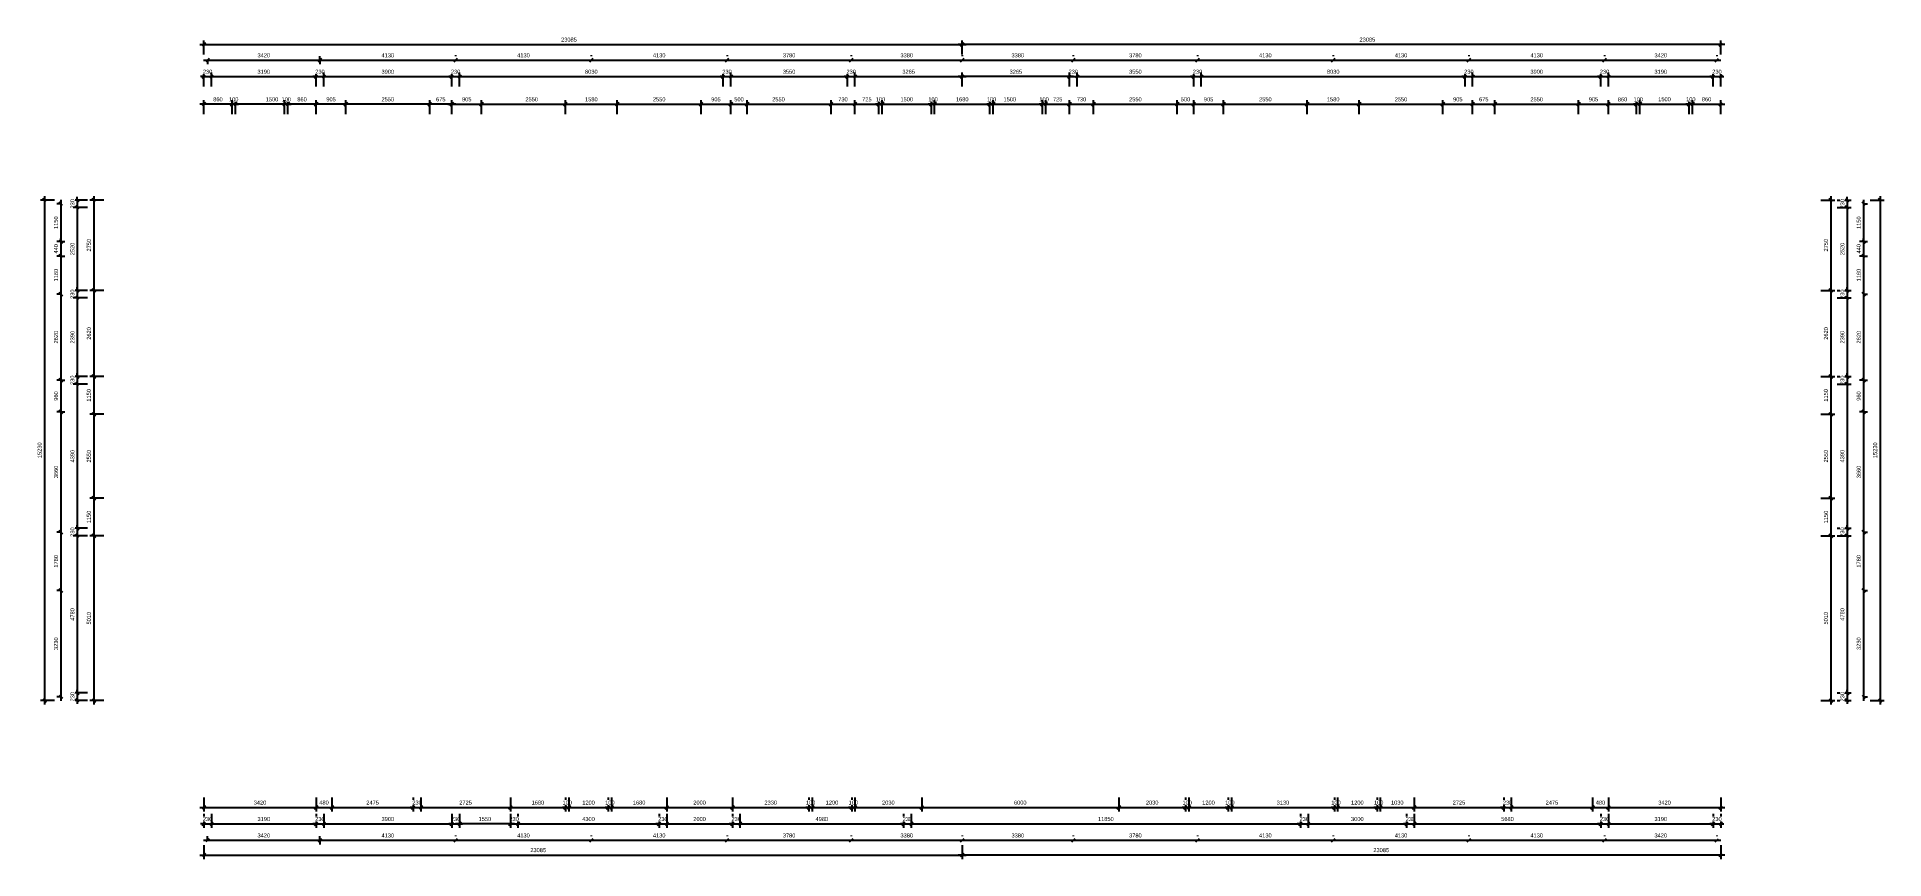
# Model space of a CAD drawing. Header units: millimetres. Extents: x 2659630 to 6742168, y -2425387 to -732288.
# Drawn here: x 3237748 to 3293969, y -835662 to -810645 of the extents above; entities that cross this region are included whole.
import ezdxf

# ---------------------------------------------------------------- set-up
doc = ezdxf.new("R2010")
doc.units = ezdxf.units.MM
doc.header["$PDMODE"] = 35
doc.header["$PDSIZE"] = -25
doc.layers.add('A-GRID-DIMS', color=211, linetype='Continuous', lineweight=9)
doc.styles.add('Arial', font='arial.ttf', dxfattribs={"height": 123})
doc.dimstyles.new('Diagonal_-_2_5mm_Arial', dxfattribs={"dimscale": 304.8, "dimtxt": 123, "dimasz": 0.32, "dimexe": 0.4, "dimexo": 0.5, "dimgap": 0.28, "dimtad": 1, "dimdec": 0, "dimzin": 0, "dimdsep": 46, "dimtxsty": 'Arial', "dimblk1": 'OBLIQUE', "dimblk2": 'OBLIQUE', "dimsah": 1, "dimcen": 0.09, "dimdle": 0.4, "dimazin": 0, "dimtfac": 1, "dimtdec": 0, "dimtix": 1, "dimtmove": 0, "dimatfit": 3, "dimfxl": 1, "dimfxlon": 1, "dimtvp": 1, "dimtolj": 1, "dimtzin": 0, "dimarcsym": 2})

msp = doc.modelspace()

# ---------------------------------------------------------------- blocks, each defined once
blk = doc.blocks.new('_Oblique')
at = {"color": 0, "linetype": 'ByBlock', "lineweight": -2}
blk.add_line((-0.5, -0.5), (0.5, 0.5), dxfattribs=at)
blk = doc.blocks.new('*D28')
at = {"layer": 'A-GRID-DIMS', "color": 0, "lineweight": -2}
for p, q in [((3246362, -811352), (3246362, -811230)), ((3250492, -811200), (3250492, -811230)), ((3246240, -811352), (3250614, -811352))]:
    blk.add_line(p, q, dxfattribs=at)
at = {"layer": 'Defpoints', "color": 0, "ltscale": 2500}
for p in [(3246362, -811361), (3250492, -811352), (3250492, -811352)]:
    blk.add_point(p, dxfattribs=at)
at = {"layer": 'A-GRID-DIMS', "color": 0, "lineweight": -2, "ltscale": 2500, "xscale": 97.536, "yscale": 97.536, "zscale": 97.536, "rotation": 180}
blk.add_blockref('_Oblique', (3246362, -811352), dxfattribs=at)
at = {"layer": 'A-GRID-DIMS', "color": 0, "lineweight": -2, "ltscale": 2500, "xscale": 97.536, "yscale": 97.536, "zscale": 97.536}
blk.add_blockref('_Oblique', (3250492, -811352), dxfattribs=at)
at = {"layer": 'A-GRID-DIMS', "color": 0, "ltscale": 2500, "insert": (3248427, -811204), "char_height": 123, "attachment_point": 5, "style": 'Arial', "bg_fill": 3, "box_fill_scale": 1.1, "bg_fill_color": 257, "bg_fill_transparency": 0}
blk.add_mtext('\\A1;4130', dxfattribs=at)
blk = doc.blocks.new('*D29')
at = {"layer": 'A-GRID-DIMS', "color": 0, "lineweight": -2}
for p, q in [((3250492, -811200), (3250492, -811230)), ((3254622, -811200), (3254622, -811230)), ((3250370, -811352), (3254744, -811352))]:
    blk.add_line(p, q, dxfattribs=at)
at = {"layer": 'Defpoints', "color": 0, "ltscale": 2500}
for p in [(3250492, -811352), (3254622, -811352), (3254622, -811352)]:
    blk.add_point(p, dxfattribs=at)
at = {"layer": 'A-GRID-DIMS', "color": 0, "lineweight": -2, "ltscale": 2500, "xscale": 97.536, "yscale": 97.536, "zscale": 97.536, "rotation": 180}
blk.add_blockref('_Oblique', (3250492, -811352), dxfattribs=at)
at = {"layer": 'A-GRID-DIMS', "color": 0, "lineweight": -2, "ltscale": 2500, "xscale": 97.536, "yscale": 97.536, "zscale": 97.536}
blk.add_blockref('_Oblique', (3254622, -811352), dxfattribs=at)
at = {"layer": 'A-GRID-DIMS', "color": 0, "ltscale": 2500, "insert": (3252557, -811204), "char_height": 123, "attachment_point": 5, "style": 'Arial', "bg_fill": 3, "box_fill_scale": 1.1, "bg_fill_color": 257, "bg_fill_transparency": 0}
blk.add_mtext('\\A1;4130', dxfattribs=at)
blk = doc.blocks.new('*D30')
at = {"layer": 'A-GRID-DIMS', "color": 0, "lineweight": -2}
for p, q in [((3254622, -811200), (3254622, -811230)), ((3258752, -811200), (3258752, -811230)), ((3254500, -811352), (3258874, -811352))]:
    blk.add_line(p, q, dxfattribs=at)
at = {"layer": 'Defpoints', "color": 0, "ltscale": 2500}
for p in [(3254622, -811352), (3258752, -811352), (3258752, -811352)]:
    blk.add_point(p, dxfattribs=at)
at = {"layer": 'A-GRID-DIMS', "color": 0, "lineweight": -2, "ltscale": 2500, "xscale": 97.536, "yscale": 97.536, "zscale": 97.536, "rotation": 180}
blk.add_blockref('_Oblique', (3254622, -811352), dxfattribs=at)
at = {"layer": 'A-GRID-DIMS', "color": 0, "lineweight": -2, "ltscale": 2500, "xscale": 97.536, "yscale": 97.536, "zscale": 97.536}
blk.add_blockref('_Oblique', (3258752, -811352), dxfattribs=at)
at = {"layer": 'A-GRID-DIMS', "color": 0, "ltscale": 2500, "insert": (3256687, -811204), "char_height": 123, "attachment_point": 5, "style": 'Arial', "bg_fill": 3, "box_fill_scale": 1.1, "bg_fill_color": 257, "bg_fill_transparency": 0}
blk.add_mtext('\\A1;4130', dxfattribs=at)
blk = doc.blocks.new('*D31')
at = {"layer": 'A-GRID-DIMS', "color": 0, "lineweight": -2}
for p, q in [((3258752, -811200), (3258752, -811230)), ((3262532, -811200), (3262532, -811230)), ((3258630, -811352), (3262654, -811352))]:
    blk.add_line(p, q, dxfattribs=at)
at = {"layer": 'Defpoints', "color": 0, "ltscale": 2500}
for p in [(3258752, -811352), (3262532, -811352), (3262532, -811352)]:
    blk.add_point(p, dxfattribs=at)
at = {"layer": 'A-GRID-DIMS', "color": 0, "lineweight": -2, "ltscale": 2500, "xscale": 97.536, "yscale": 97.536, "zscale": 97.536, "rotation": 180}
blk.add_blockref('_Oblique', (3258752, -811352), dxfattribs=at)
at = {"layer": 'A-GRID-DIMS', "color": 0, "lineweight": -2, "ltscale": 2500, "xscale": 97.536, "yscale": 97.536, "zscale": 97.536}
blk.add_blockref('_Oblique', (3262532, -811352), dxfattribs=at)
at = {"layer": 'A-GRID-DIMS', "color": 0, "ltscale": 2500, "insert": (3260642, -811204), "char_height": 123, "attachment_point": 5, "style": 'Arial', "bg_fill": 3, "box_fill_scale": 1.1, "bg_fill_color": 257, "bg_fill_transparency": 0}
blk.add_mtext('\\A1;3780', dxfattribs=at)
blk = doc.blocks.new('*D32')
at = {"layer": 'A-GRID-DIMS', "color": 0, "lineweight": -2}
for p, q in [((3262532, -811200), (3262532, -811230)), ((3265912, -811200), (3265912, -811230)), ((3262410, -811352), (3266034, -811352))]:
    blk.add_line(p, q, dxfattribs=at)
at = {"layer": 'Defpoints', "color": 0, "ltscale": 2500}
for p in [(3262532, -811352), (3265912, -811352), (3265912, -811352)]:
    blk.add_point(p, dxfattribs=at)
at = {"layer": 'A-GRID-DIMS', "color": 0, "lineweight": -2, "ltscale": 2500, "xscale": 97.536, "yscale": 97.536, "zscale": 97.536, "rotation": 180}
blk.add_blockref('_Oblique', (3262532, -811352), dxfattribs=at)
at = {"layer": 'A-GRID-DIMS', "color": 0, "lineweight": -2, "ltscale": 2500, "xscale": 97.536, "yscale": 97.536, "zscale": 97.536}
blk.add_blockref('_Oblique', (3265912, -811352), dxfattribs=at)
at = {"layer": 'A-GRID-DIMS', "color": 0, "ltscale": 2500, "insert": (3264222, -811204), "char_height": 123, "attachment_point": 5, "style": 'Arial', "bg_fill": 3, "box_fill_scale": 1.1, "bg_fill_color": 257, "bg_fill_transparency": 0}
blk.add_mtext('\\A1;3380', dxfattribs=at)
blk = doc.blocks.new('*D33')
at = {"layer": 'A-GRID-DIMS', "color": 0, "lineweight": -2}
for p, q in [((3265912, -811200), (3265912, -811230)), ((3269292, -811200), (3269292, -811230)), ((3265790, -811352), (3269414, -811352))]:
    blk.add_line(p, q, dxfattribs=at)
at = {"layer": 'Defpoints', "color": 0, "ltscale": 2500}
for p in [(3265912, -811352), (3269292, -811352), (3269292, -811352)]:
    blk.add_point(p, dxfattribs=at)
at = {"layer": 'A-GRID-DIMS', "color": 0, "lineweight": -2, "ltscale": 2500, "xscale": 97.536, "yscale": 97.536, "zscale": 97.536, "rotation": 180}
blk.add_blockref('_Oblique', (3265912, -811352), dxfattribs=at)
at = {"layer": 'A-GRID-DIMS', "color": 0, "lineweight": -2, "ltscale": 2500, "xscale": 97.536, "yscale": 97.536, "zscale": 97.536}
blk.add_blockref('_Oblique', (3269292, -811352), dxfattribs=at)
at = {"layer": 'A-GRID-DIMS', "color": 0, "ltscale": 2500, "insert": (3267602, -811204), "char_height": 123, "attachment_point": 5, "style": 'Arial', "bg_fill": 3, "box_fill_scale": 1.1, "bg_fill_color": 257, "bg_fill_transparency": 0}
blk.add_mtext('\\A1;3380', dxfattribs=at)
blk = doc.blocks.new('*D34')
at = {"layer": 'A-GRID-DIMS', "color": 0, "lineweight": -2}
for p, q in [((3269292, -811200), (3269292, -811230)), ((3273072, -811200), (3273072, -811230)), ((3269170, -811352), (3273194, -811352))]:
    blk.add_line(p, q, dxfattribs=at)
at = {"layer": 'Defpoints', "color": 0, "ltscale": 2500}
for p in [(3269292, -811352), (3273072, -811352), (3273072, -811352)]:
    blk.add_point(p, dxfattribs=at)
at = {"layer": 'A-GRID-DIMS', "color": 0, "lineweight": -2, "ltscale": 2500, "xscale": 97.536, "yscale": 97.536, "zscale": 97.536, "rotation": 180}
blk.add_blockref('_Oblique', (3269292, -811352), dxfattribs=at)
at = {"layer": 'A-GRID-DIMS', "color": 0, "lineweight": -2, "ltscale": 2500, "xscale": 97.536, "yscale": 97.536, "zscale": 97.536}
blk.add_blockref('_Oblique', (3273072, -811352), dxfattribs=at)
at = {"layer": 'A-GRID-DIMS', "color": 0, "ltscale": 2500, "insert": (3271182, -811204), "char_height": 123, "attachment_point": 5, "style": 'Arial', "bg_fill": 3, "box_fill_scale": 1.1, "bg_fill_color": 257, "bg_fill_transparency": 0}
blk.add_mtext('\\A1;3780', dxfattribs=at)
blk = doc.blocks.new('*D35')
at = {"layer": 'A-GRID-DIMS', "color": 0, "lineweight": -2}
for p, q in [((3273072, -811200), (3273072, -811230)), ((3277202, -811200), (3277202, -811230)), ((3272950, -811352), (3277324, -811352))]:
    blk.add_line(p, q, dxfattribs=at)
at = {"layer": 'Defpoints', "color": 0, "ltscale": 2500}
for p in [(3273072, -811352), (3277202, -811352), (3277202, -811352)]:
    blk.add_point(p, dxfattribs=at)
at = {"layer": 'A-GRID-DIMS', "color": 0, "lineweight": -2, "ltscale": 2500, "xscale": 97.536, "yscale": 97.536, "zscale": 97.536, "rotation": 180}
blk.add_blockref('_Oblique', (3273072, -811352), dxfattribs=at)
at = {"layer": 'A-GRID-DIMS', "color": 0, "lineweight": -2, "ltscale": 2500, "xscale": 97.536, "yscale": 97.536, "zscale": 97.536}
blk.add_blockref('_Oblique', (3277202, -811352), dxfattribs=at)
at = {"layer": 'A-GRID-DIMS', "color": 0, "ltscale": 2500, "insert": (3275137, -811204), "char_height": 123, "attachment_point": 5, "style": 'Arial', "bg_fill": 3, "box_fill_scale": 1.1, "bg_fill_color": 257, "bg_fill_transparency": 0}
blk.add_mtext('\\A1;4130', dxfattribs=at)
blk = doc.blocks.new('*D36')
at = {"layer": 'A-GRID-DIMS', "color": 0, "lineweight": -2}
for p, q in [((3277202, -811200), (3277202, -811230)), ((3281332, -811200), (3281332, -811230)), ((3277080, -811352), (3281454, -811352))]:
    blk.add_line(p, q, dxfattribs=at)
at = {"layer": 'Defpoints', "color": 0, "ltscale": 2500}
for p in [(3277202, -811352), (3281332, -811352), (3281332, -811352)]:
    blk.add_point(p, dxfattribs=at)
at = {"layer": 'A-GRID-DIMS', "color": 0, "lineweight": -2, "ltscale": 2500, "xscale": 97.536, "yscale": 97.536, "zscale": 97.536, "rotation": 180}
blk.add_blockref('_Oblique', (3277202, -811352), dxfattribs=at)
at = {"layer": 'A-GRID-DIMS', "color": 0, "lineweight": -2, "ltscale": 2500, "xscale": 97.536, "yscale": 97.536, "zscale": 97.536}
blk.add_blockref('_Oblique', (3281332, -811352), dxfattribs=at)
at = {"layer": 'A-GRID-DIMS', "color": 0, "ltscale": 2500, "insert": (3279267, -811204), "char_height": 123, "attachment_point": 5, "style": 'Arial', "bg_fill": 3, "box_fill_scale": 1.1, "bg_fill_color": 257, "bg_fill_transparency": 0}
blk.add_mtext('\\A1;4130', dxfattribs=at)
blk = doc.blocks.new('*D37')
at = {"layer": 'A-GRID-DIMS', "color": 0, "lineweight": -2}
for p, q in [((3281332, -811200), (3281332, -811230)), ((3285462, -811200), (3285462, -811230)), ((3281210, -811352), (3285584, -811352))]:
    blk.add_line(p, q, dxfattribs=at)
at = {"layer": 'Defpoints', "color": 0, "ltscale": 2500}
for p in [(3281332, -811352), (3285462, -811352), (3285462, -811352)]:
    blk.add_point(p, dxfattribs=at)
at = {"layer": 'A-GRID-DIMS', "color": 0, "lineweight": -2, "ltscale": 2500, "xscale": 97.536, "yscale": 97.536, "zscale": 97.536, "rotation": 180}
blk.add_blockref('_Oblique', (3281332, -811352), dxfattribs=at)
at = {"layer": 'A-GRID-DIMS', "color": 0, "lineweight": -2, "ltscale": 2500, "xscale": 97.536, "yscale": 97.536, "zscale": 97.536}
blk.add_blockref('_Oblique', (3285462, -811352), dxfattribs=at)
at = {"layer": 'A-GRID-DIMS', "color": 0, "ltscale": 2500, "insert": (3283397, -811204), "char_height": 123, "attachment_point": 5, "style": 'Arial', "bg_fill": 3, "box_fill_scale": 1.1, "bg_fill_color": 257, "bg_fill_transparency": 0}
blk.add_mtext('\\A1;4130', dxfattribs=at)
blk = doc.blocks.new('*D38')
at = {"layer": 'A-GRID-DIMS', "color": 0, "lineweight": -2}
for p, q in [((3285462, -811200), (3285462, -811230)), ((3288882, -811200), (3288882, -811230)), ((3285340, -811352), (3289004, -811352))]:
    blk.add_line(p, q, dxfattribs=at)
at = {"layer": 'Defpoints', "color": 0, "ltscale": 2500}
for p in [(3285462, -811352), (3288882, -811352), (3288882, -811352)]:
    blk.add_point(p, dxfattribs=at)
at = {"layer": 'A-GRID-DIMS', "color": 0, "lineweight": -2, "ltscale": 2500, "xscale": 97.536, "yscale": 97.536, "zscale": 97.536, "rotation": 180}
blk.add_blockref('_Oblique', (3285462, -811352), dxfattribs=at)
at = {"layer": 'A-GRID-DIMS', "color": 0, "lineweight": -2, "ltscale": 2500, "xscale": 97.536, "yscale": 97.536, "zscale": 97.536}
blk.add_blockref('_Oblique', (3288882, -811352), dxfattribs=at)
at = {"layer": 'A-GRID-DIMS', "color": 0, "ltscale": 2500, "insert": (3287172, -811204), "char_height": 123, "attachment_point": 5, "style": 'Arial', "bg_fill": 3, "box_fill_scale": 1.1, "bg_fill_color": 257, "bg_fill_transparency": 0}
blk.add_mtext('\\A1;3420', dxfattribs=at)
blk = doc.blocks.new('*D39')
at = {"layer": 'A-GRID-DIMS', "color": 0, "lineweight": -2}
for p, q in [((3238477, -815722), (3238355, -815722)), ((3238477, -815600), (3238477, -816994)), ((3238477, -816872), (3238355, -816872))]:
    blk.add_line(p, q, dxfattribs=at)
at = {"layer": 'Defpoints', "color": 0, "ltscale": 2500}
for p in [(3238477, -815722), (3238477, -816872), (3238477, -816872)]:
    blk.add_point(p, dxfattribs=at)
at = {"layer": 'A-GRID-DIMS', "color": 0, "lineweight": -2, "ltscale": 2500, "xscale": 97.536, "yscale": 97.536, "zscale": 97.536}
for p, rotation in [((3238477, -815722), 90), ((3238477, -816872), 270)]:
    blk.add_blockref('_Oblique', p, dxfattribs=dict(at, rotation=rotation))
at = {"layer": 'A-GRID-DIMS', "color": 0, "ltscale": 2500, "insert": (3238329, -816297), "char_height": 123, "attachment_point": 5, "rotation": 90, "style": 'Arial', "bg_fill": 3, "box_fill_scale": 1.1, "bg_fill_color": 257, "bg_fill_transparency": 0}
blk.add_mtext('\\A1;1150', dxfattribs=at)
blk = doc.blocks.new('*D40')
at = {"layer": 'A-GRID-DIMS', "color": 0, "lineweight": -2}
for p, q in [((3238477, -817312), (3238355, -817312)), ((3238477, -817190), (3238477, -818594)), ((3238477, -818472), (3238355, -818472))]:
    blk.add_line(p, q, dxfattribs=at)
at = {"layer": 'Defpoints', "color": 0, "ltscale": 2500}
for p in [(3238477, -817312), (3238477, -818472), (3238477, -818472)]:
    blk.add_point(p, dxfattribs=at)
at = {"layer": 'A-GRID-DIMS', "color": 0, "lineweight": -2, "ltscale": 2500, "xscale": 97.536, "yscale": 97.536, "zscale": 97.536}
for p, rotation in [((3238477, -817312), 90), ((3238477, -818472), 270)]:
    blk.add_blockref('_Oblique', p, dxfattribs=dict(at, rotation=rotation))
at = {"layer": 'A-GRID-DIMS', "color": 0, "ltscale": 2500, "insert": (3238329, -817892), "char_height": 123, "attachment_point": 5, "rotation": 90, "style": 'Arial', "bg_fill": 3, "box_fill_scale": 1.1, "bg_fill_color": 257, "bg_fill_transparency": 0}
blk.add_mtext('\\A1;1160', dxfattribs=at)
blk = doc.blocks.new('*D41')
at = {"layer": 'A-GRID-DIMS', "color": 0, "lineweight": -2}
for p, q in [((3238477, -818472), (3238355, -818472)), ((3238477, -818350), (3238477, -821214)), ((3238477, -821092), (3238355, -821092))]:
    blk.add_line(p, q, dxfattribs=at)
at = {"layer": 'Defpoints', "color": 0, "ltscale": 2500}
for p in [(3238477, -818472), (3238477, -821092), (3238477, -821092)]:
    blk.add_point(p, dxfattribs=at)
at = {"layer": 'A-GRID-DIMS', "color": 0, "lineweight": -2, "ltscale": 2500, "xscale": 97.536, "yscale": 97.536, "zscale": 97.536}
for p, rotation in [((3238477, -818472), 90), ((3238477, -821092), 270)]:
    blk.add_blockref('_Oblique', p, dxfattribs=dict(at, rotation=rotation))
at = {"layer": 'A-GRID-DIMS', "color": 0, "ltscale": 2500, "insert": (3238329, -819782), "char_height": 123, "attachment_point": 5, "rotation": 90, "style": 'Arial', "bg_fill": 3, "box_fill_scale": 1.1, "bg_fill_color": 257, "bg_fill_transparency": 0}
blk.add_mtext('\\A1;2620', dxfattribs=at)
blk = doc.blocks.new('*D42')
at = {"layer": 'A-GRID-DIMS', "color": 0, "lineweight": -2}
for p, q in [((3238477, -821930), (3238477, -825834)), ((3238477, -822052), (3238355, -822052)), ((3238477, -825712), (3238355, -825712))]:
    blk.add_line(p, q, dxfattribs=at)
at = {"layer": 'Defpoints', "color": 0, "ltscale": 2500}
for p in [(3238477, -822052), (3238477, -825712), (3238477, -825712)]:
    blk.add_point(p, dxfattribs=at)
at = {"layer": 'A-GRID-DIMS', "color": 0, "lineweight": -2, "ltscale": 2500, "xscale": 97.536, "yscale": 97.536, "zscale": 97.536}
for p, rotation in [((3238477, -822052), 90), ((3238477, -825712), 270)]:
    blk.add_blockref('_Oblique', p, dxfattribs=dict(at, rotation=rotation))
at = {"layer": 'A-GRID-DIMS', "color": 0, "ltscale": 2500, "insert": (3238329, -823882), "char_height": 123, "attachment_point": 5, "rotation": 90, "style": 'Arial', "bg_fill": 3, "box_fill_scale": 1.1, "bg_fill_color": 257, "bg_fill_transparency": 0}
blk.add_mtext('\\A1;3660', dxfattribs=at)
blk = doc.blocks.new('*D43')
at = {"layer": 'A-GRID-DIMS', "color": 0, "lineweight": -2}
for p, q in [((3238477, -825712), (3238355, -825712)), ((3238477, -825590), (3238477, -827614)), ((3238477, -827492), (3238355, -827492))]:
    blk.add_line(p, q, dxfattribs=at)
at = {"layer": 'Defpoints', "color": 0, "ltscale": 2500}
for p in [(3238477, -825712), (3238477, -827492), (3238477, -827492)]:
    blk.add_point(p, dxfattribs=at)
at = {"layer": 'A-GRID-DIMS', "color": 0, "lineweight": -2, "ltscale": 2500, "xscale": 97.536, "yscale": 97.536, "zscale": 97.536}
for p, rotation in [((3238477, -825712), 90), ((3238477, -827492), 270)]:
    blk.add_blockref('_Oblique', p, dxfattribs=dict(at, rotation=rotation))
at = {"layer": 'A-GRID-DIMS', "color": 0, "ltscale": 2500, "insert": (3238329, -826602), "char_height": 123, "attachment_point": 5, "rotation": 90, "style": 'Arial', "bg_fill": 3, "box_fill_scale": 1.1, "bg_fill_color": 257, "bg_fill_transparency": 0}
blk.add_mtext('\\A1;1780', dxfattribs=at)
blk = doc.blocks.new('*D44')
at = {"layer": 'A-GRID-DIMS', "color": 0, "lineweight": -2}
for p, q in [((3238477, -827492), (3238355, -827492)), ((3238477, -827370), (3238477, -830844)), ((3238477, -830722), (3238355, -830722))]:
    blk.add_line(p, q, dxfattribs=at)
at = {"layer": 'Defpoints', "color": 0, "ltscale": 2500}
for p in [(3238477, -827492), (3238477, -830722), (3238477, -830722)]:
    blk.add_point(p, dxfattribs=at)
at = {"layer": 'A-GRID-DIMS', "color": 0, "lineweight": -2, "ltscale": 2500, "xscale": 97.536, "yscale": 97.536, "zscale": 97.536}
for p, rotation in [((3238477, -827492), 90), ((3238477, -830722), 270)]:
    blk.add_blockref('_Oblique', p, dxfattribs=dict(at, rotation=rotation))
at = {"layer": 'A-GRID-DIMS', "color": 0, "ltscale": 2500, "insert": (3238329, -829107), "char_height": 123, "attachment_point": 5, "rotation": 90, "style": 'Arial', "bg_fill": 3, "box_fill_scale": 1.1, "bg_fill_color": 257, "bg_fill_transparency": 0}
blk.add_mtext('\\A1;3230', dxfattribs=at)
blk = doc.blocks.new('*D45')
at = {"layer": 'A-GRID-DIMS', "color": 0, "lineweight": -2}
for p, q in [((3238477, -820970), (3238477, -822174)), ((3238477, -821092), (3238599, -821092)), ((3238477, -822052), (3238599, -822052))]:
    blk.add_line(p, q, dxfattribs=at)
at = {"layer": 'Defpoints', "color": 0, "ltscale": 2500}
for p in [(3238352, -821092), (3238352, -822052), (3238477, -822052)]:
    blk.add_point(p, dxfattribs=at)
at = {"layer": 'A-GRID-DIMS', "color": 0, "lineweight": -2, "ltscale": 2500, "xscale": 97.536, "yscale": 97.536, "zscale": 97.536}
for p, rotation in [((3238477, -821092), 90), ((3238477, -822052), 270)]:
    blk.add_blockref('_Oblique', p, dxfattribs=dict(at, rotation=rotation))
at = {"layer": 'A-GRID-DIMS', "color": 0, "ltscale": 2500, "insert": (3238329, -821572), "char_height": 123, "attachment_point": 5, "rotation": 90, "style": 'Arial', "bg_fill": 3, "box_fill_scale": 1.1, "bg_fill_color": 257, "bg_fill_transparency": 0}
blk.add_mtext('\\A1;960', dxfattribs=at)
blk = doc.blocks.new('*D46')
at = {"layer": 'A-GRID-DIMS', "color": 0, "lineweight": -2}
for p, q in [((3242705, -810874), (3266034, -810874)), ((3242827, -811178), (3242827, -810752)), ((3265912, -811178), (3265912, -810752))]:
    blk.add_line(p, q, dxfattribs=at)
at = {"layer": 'Defpoints', "color": 0, "ltscale": 2500}
for p in [(3265912, -810874), (3265912, -817197), (3242827, -820977)]:
    blk.add_point(p, dxfattribs=at)
at = {"layer": 'A-GRID-DIMS', "color": 0, "lineweight": -2, "ltscale": 2500, "xscale": 97.536, "yscale": 97.536, "zscale": 97.536, "rotation": 180}
blk.add_blockref('_Oblique', (3242827, -810874), dxfattribs=at)
at = {"layer": 'A-GRID-DIMS', "color": 0, "lineweight": -2, "ltscale": 2500, "xscale": 97.536, "yscale": 97.536, "zscale": 97.536}
blk.add_blockref('_Oblique', (3265912, -810874), dxfattribs=at)
at = {"layer": 'A-GRID-DIMS', "color": 0, "ltscale": 2500, "insert": (3253941, -810725), "char_height": 123, "attachment_point": 5, "style": 'Arial', "bg_fill": 3, "box_fill_scale": 1.1, "bg_fill_color": 257, "bg_fill_transparency": 0}
blk.add_mtext('\\A1;23085', dxfattribs=at)
blk = doc.blocks.new('*D47')
at = {"layer": 'A-GRID-DIMS', "color": 0, "lineweight": -2}
for p, q in [((3289119, -810874), (3265790, -810874)), ((3265912, -811178), (3265912, -810752)), ((3288997, -811178), (3288997, -810752))]:
    blk.add_line(p, q, dxfattribs=at)
at = {"layer": 'Defpoints', "color": 0, "ltscale": 2500}
for p in [(3265912, -810874), (3265912, -815601), (3288997, -820652)]:
    blk.add_point(p, dxfattribs=at)
at = {"layer": 'A-GRID-DIMS', "color": 0, "lineweight": -2, "ltscale": 2500, "xscale": 97.536, "yscale": 97.536, "zscale": 97.536, "rotation": 180}
blk.add_blockref('_Oblique', (3265912, -810874), dxfattribs=at)
at = {"layer": 'A-GRID-DIMS', "color": 0, "lineweight": -2, "ltscale": 2500, "xscale": 97.536, "yscale": 97.536, "zscale": 97.536}
blk.add_blockref('_Oblique', (3288997, -810874), dxfattribs=at)
at = {"layer": 'A-GRID-DIMS', "color": 0, "ltscale": 2500, "insert": (3278242, -810725), "char_height": 123, "attachment_point": 5, "style": 'Arial', "bg_fill": 3, "box_fill_scale": 1.1, "bg_fill_color": 257, "bg_fill_transparency": 0}
blk.add_mtext('\\A1;23085', dxfattribs=at)
blk = doc.blocks.new('*D48')
at = {"layer": 'A-GRID-DIMS', "color": 0, "lineweight": -2}
for p, q in [((3242820, -811352), (3246484, -811352)), ((3242942, -811352), (3242942, -811474)), ((3246362, -811352), (3246362, -811474))]:
    blk.add_line(p, q, dxfattribs=at)
at = {"layer": 'Defpoints', "color": 0, "ltscale": 2500}
for p in [(3242942, -811217), (3246362, -811217), (3246362, -811352)]:
    blk.add_point(p, dxfattribs=at)
at = {"layer": 'A-GRID-DIMS', "color": 0, "lineweight": -2, "ltscale": 2500, "xscale": 97.536, "yscale": 97.536, "zscale": 97.536, "rotation": 180}
blk.add_blockref('_Oblique', (3242942, -811352), dxfattribs=at)
at = {"layer": 'A-GRID-DIMS', "color": 0, "lineweight": -2, "ltscale": 2500, "xscale": 97.536, "yscale": 97.536, "zscale": 97.536}
blk.add_blockref('_Oblique', (3246362, -811352), dxfattribs=at)
at = {"layer": 'A-GRID-DIMS', "color": 0, "ltscale": 2500, "insert": (3244652, -811204), "char_height": 123, "attachment_point": 5, "style": 'Arial', "bg_fill": 3, "box_fill_scale": 1.1, "bg_fill_color": 257, "bg_fill_transparency": 0}
blk.add_mtext('\\A1;3420', dxfattribs=at)
blk = doc.blocks.new('*D49')
at = {"layer": 'A-GRID-DIMS', "color": 0, "lineweight": -2}
for p, q in [((3242827, -812157), (3242827, -811730)), ((3243057, -812157), (3243057, -811730)), ((3242827, -811852), (3242730, -811852)), ((3242827, -811852), (3243057, -811852)), ((3243057, -811852), (3243155, -811852))]:
    blk.add_line(p, q, dxfattribs=at)
at = {"layer": 'Defpoints', "color": 0, "ltscale": 2500}
for p in [(3242827, -820977), (3243057, -821207)]:
    blk.add_point(p, dxfattribs=at)
at = {"layer": 'A-GRID-DIMS', "color": 0, "lineweight": -2, "ltscale": 2500, "xscale": 97.536, "yscale": 97.536, "zscale": 97.536}
blk.add_blockref('_Oblique', (3242827, -811852), dxfattribs=at)
at = {"layer": 'A-GRID-DIMS', "color": 0, "lineweight": -2, "ltscale": 2500, "xscale": 97.536, "yscale": 97.536, "zscale": 97.536, "rotation": 180}
blk.add_blockref('_Oblique', (3243057, -811852), dxfattribs=at)
at = {"layer": 'A-GRID-DIMS', "color": 0, "ltscale": 2500, "insert": (3242942, -811704), "char_height": 123, "attachment_point": 5, "style": 'Arial', "bg_fill": 3, "box_fill_scale": 1.1, "bg_fill_color": 257, "bg_fill_transparency": 0}
blk.add_mtext('\\A1;230', dxfattribs=at)
at = {"layer": 'Defpoints', "color": 0, "ltscale": 2500}
blk.add_point((3243057, -811852), dxfattribs=at)
blk = doc.blocks.new('*D50')
at = {"layer": 'A-GRID-DIMS', "color": 0, "lineweight": -2}
for p, q in [((3243057, -812157), (3243057, -811730)), ((3246247, -812157), (3246247, -811730)), ((3242935, -811852), (3246369, -811852))]:
    blk.add_line(p, q, dxfattribs=at)
at = {"layer": 'Defpoints', "color": 0, "ltscale": 2500}
for p in [(3246247, -811852), (3246247, -818357), (3243057, -821207)]:
    blk.add_point(p, dxfattribs=at)
at = {"layer": 'A-GRID-DIMS', "color": 0, "lineweight": -2, "ltscale": 2500, "xscale": 97.536, "yscale": 97.536, "zscale": 97.536, "rotation": 180}
blk.add_blockref('_Oblique', (3243057, -811852), dxfattribs=at)
at = {"layer": 'A-GRID-DIMS', "color": 0, "lineweight": -2, "ltscale": 2500, "xscale": 97.536, "yscale": 97.536, "zscale": 97.536}
blk.add_blockref('_Oblique', (3246247, -811852), dxfattribs=at)
at = {"layer": 'A-GRID-DIMS', "color": 0, "ltscale": 2500, "insert": (3244652, -811704), "char_height": 123, "attachment_point": 5, "style": 'Arial', "bg_fill": 3, "box_fill_scale": 1.1, "bg_fill_color": 257, "bg_fill_transparency": 0}
blk.add_mtext('\\A1;3190', dxfattribs=at)
blk = doc.blocks.new('*D51')
at = {"layer": 'A-GRID-DIMS', "color": 0, "lineweight": -2}
for p, q in [((3246247, -812157), (3246247, -811730)), ((3246477, -812157), (3246477, -811730)), ((3246247, -811852), (3246150, -811852)), ((3246247, -811852), (3246477, -811852)), ((3246477, -811852), (3246575, -811852))]:
    blk.add_line(p, q, dxfattribs=at)
at = {"layer": 'Defpoints', "color": 0, "ltscale": 2500}
for p in [(3246247, -818357), (3246477, -818587)]:
    blk.add_point(p, dxfattribs=at)
at = {"layer": 'A-GRID-DIMS', "color": 0, "lineweight": -2, "ltscale": 2500, "xscale": 97.536, "yscale": 97.536, "zscale": 97.536}
blk.add_blockref('_Oblique', (3246247, -811852), dxfattribs=at)
at = {"layer": 'A-GRID-DIMS', "color": 0, "lineweight": -2, "ltscale": 2500, "xscale": 97.536, "yscale": 97.536, "zscale": 97.536, "rotation": 180}
blk.add_blockref('_Oblique', (3246477, -811852), dxfattribs=at)
at = {"layer": 'A-GRID-DIMS', "color": 0, "ltscale": 2500, "insert": (3246362, -811704), "char_height": 123, "attachment_point": 5, "style": 'Arial', "bg_fill": 3, "box_fill_scale": 1.1, "bg_fill_color": 257, "bg_fill_transparency": 0}
blk.add_mtext('\\A1;230', dxfattribs=at)
at = {"layer": 'Defpoints', "color": 0, "ltscale": 2500}
blk.add_point((3246477, -811852), dxfattribs=at)
blk = doc.blocks.new('*D52')
at = {"layer": 'A-GRID-DIMS', "color": 0, "lineweight": -2}
for p, q in [((3246477, -812157), (3246477, -811730)), ((3250377, -812157), (3250377, -811730)), ((3246355, -811852), (3250499, -811852))]:
    blk.add_line(p, q, dxfattribs=at)
at = {"layer": 'Defpoints', "color": 0, "ltscale": 2500}
for p in [(3250377, -811852), (3250377, -815607), (3246477, -818587)]:
    blk.add_point(p, dxfattribs=at)
at = {"layer": 'A-GRID-DIMS', "color": 0, "lineweight": -2, "ltscale": 2500, "xscale": 97.536, "yscale": 97.536, "zscale": 97.536, "rotation": 180}
blk.add_blockref('_Oblique', (3246477, -811852), dxfattribs=at)
at = {"layer": 'A-GRID-DIMS', "color": 0, "lineweight": -2, "ltscale": 2500, "xscale": 97.536, "yscale": 97.536, "zscale": 97.536}
blk.add_blockref('_Oblique', (3250377, -811852), dxfattribs=at)
at = {"layer": 'A-GRID-DIMS', "color": 0, "ltscale": 2500, "insert": (3248427, -811704), "char_height": 123, "attachment_point": 5, "style": 'Arial', "bg_fill": 3, "box_fill_scale": 1.1, "bg_fill_color": 257, "bg_fill_transparency": 0}
blk.add_mtext('\\A1;3900', dxfattribs=at)
blk = doc.blocks.new('*D53')
at = {"layer": 'A-GRID-DIMS', "color": 0, "lineweight": -2}
for p, q in [((3250377, -812157), (3250377, -811730)), ((3250607, -812157), (3250607, -811730)), ((3250377, -811852), (3250280, -811852)), ((3250377, -811852), (3250607, -811852)), ((3250607, -811852), (3250705, -811852))]:
    blk.add_line(p, q, dxfattribs=at)
at = {"layer": 'Defpoints', "color": 0, "ltscale": 2500}
for p in [(3250377, -815607), (3250607, -815837)]:
    blk.add_point(p, dxfattribs=at)
at = {"layer": 'A-GRID-DIMS', "color": 0, "lineweight": -2, "ltscale": 2500, "xscale": 97.536, "yscale": 97.536, "zscale": 97.536}
blk.add_blockref('_Oblique', (3250377, -811852), dxfattribs=at)
at = {"layer": 'A-GRID-DIMS', "color": 0, "lineweight": -2, "ltscale": 2500, "xscale": 97.536, "yscale": 97.536, "zscale": 97.536, "rotation": 180}
blk.add_blockref('_Oblique', (3250607, -811852), dxfattribs=at)
at = {"layer": 'A-GRID-DIMS', "color": 0, "ltscale": 2500, "insert": (3250492, -811704), "char_height": 123, "attachment_point": 5, "style": 'Arial', "bg_fill": 3, "box_fill_scale": 1.1, "bg_fill_color": 257, "bg_fill_transparency": 0}
blk.add_mtext('\\A1;230', dxfattribs=at)
at = {"layer": 'Defpoints', "color": 0, "ltscale": 2500}
blk.add_point((3250607, -811852), dxfattribs=at)
blk = doc.blocks.new('*D54')
at = {"layer": 'A-GRID-DIMS', "color": 0, "lineweight": -2}
for p, q in [((3250607, -812157), (3250607, -811730)), ((3258637, -812157), (3258637, -811730)), ((3250485, -811852), (3258759, -811852))]:
    blk.add_line(p, q, dxfattribs=at)
at = {"layer": 'Defpoints', "color": 0, "ltscale": 2500}
for p in [(3258637, -811852), (3250607, -815837), (3258637, -815837)]:
    blk.add_point(p, dxfattribs=at)
at = {"layer": 'A-GRID-DIMS', "color": 0, "lineweight": -2, "ltscale": 2500, "xscale": 97.536, "yscale": 97.536, "zscale": 97.536, "rotation": 180}
blk.add_blockref('_Oblique', (3250607, -811852), dxfattribs=at)
at = {"layer": 'A-GRID-DIMS', "color": 0, "lineweight": -2, "ltscale": 2500, "xscale": 97.536, "yscale": 97.536, "zscale": 97.536}
blk.add_blockref('_Oblique', (3258637, -811852), dxfattribs=at)
at = {"layer": 'A-GRID-DIMS', "color": 0, "ltscale": 2500, "insert": (3254622, -811704), "char_height": 123, "attachment_point": 5, "style": 'Arial', "bg_fill": 3, "box_fill_scale": 1.1, "bg_fill_color": 257, "bg_fill_transparency": 0}
blk.add_mtext('\\A1;8030', dxfattribs=at)
blk = doc.blocks.new('*D55')
at = {"layer": 'A-GRID-DIMS', "color": 0, "lineweight": -2}
for p, q in [((3258637, -812157), (3258637, -811730)), ((3258867, -812157), (3258867, -811730)), ((3258637, -811852), (3258540, -811852)), ((3258637, -811852), (3258867, -811852)), ((3258867, -811852), (3258965, -811852))]:
    blk.add_line(p, q, dxfattribs=at)
at = {"layer": 'Defpoints', "color": 0, "ltscale": 2500}
for p in [(3258867, -815607), (3258637, -815837)]:
    blk.add_point(p, dxfattribs=at)
at = {"layer": 'A-GRID-DIMS', "color": 0, "lineweight": -2, "ltscale": 2500, "xscale": 97.536, "yscale": 97.536, "zscale": 97.536}
blk.add_blockref('_Oblique', (3258637, -811852), dxfattribs=at)
at = {"layer": 'A-GRID-DIMS', "color": 0, "lineweight": -2, "ltscale": 2500, "xscale": 97.536, "yscale": 97.536, "zscale": 97.536, "rotation": 180}
blk.add_blockref('_Oblique', (3258867, -811852), dxfattribs=at)
at = {"layer": 'A-GRID-DIMS', "color": 0, "ltscale": 2500, "insert": (3258752, -811704), "char_height": 123, "attachment_point": 5, "style": 'Arial', "bg_fill": 3, "box_fill_scale": 1.1, "bg_fill_color": 257, "bg_fill_transparency": 0}
blk.add_mtext('\\A1;230', dxfattribs=at)
at = {"layer": 'Defpoints', "color": 0, "ltscale": 2500}
blk.add_point((3258867, -811852), dxfattribs=at)
blk = doc.blocks.new('*D56')
at = {"layer": 'A-GRID-DIMS', "color": 0, "lineweight": -2}
for p, q in [((3258867, -812157), (3258867, -811730)), ((3262417, -812157), (3262417, -811730)), ((3258745, -811852), (3262539, -811852))]:
    blk.add_line(p, q, dxfattribs=at)
at = {"layer": 'Defpoints', "color": 0, "ltscale": 2500}
for p in [(3262417, -811852), (3258867, -815607), (3262417, -816987)]:
    blk.add_point(p, dxfattribs=at)
at = {"layer": 'A-GRID-DIMS', "color": 0, "lineweight": -2, "ltscale": 2500, "xscale": 97.536, "yscale": 97.536, "zscale": 97.536, "rotation": 180}
blk.add_blockref('_Oblique', (3258867, -811852), dxfattribs=at)
at = {"layer": 'A-GRID-DIMS', "color": 0, "lineweight": -2, "ltscale": 2500, "xscale": 97.536, "yscale": 97.536, "zscale": 97.536}
blk.add_blockref('_Oblique', (3262417, -811852), dxfattribs=at)
at = {"layer": 'A-GRID-DIMS', "color": 0, "ltscale": 2500, "insert": (3260642, -811704), "char_height": 123, "attachment_point": 5, "style": 'Arial', "bg_fill": 3, "box_fill_scale": 1.1, "bg_fill_color": 257, "bg_fill_transparency": 0}
blk.add_mtext('\\A1;3550', dxfattribs=at)
blk = doc.blocks.new('*D57')
at = {"layer": 'A-GRID-DIMS', "color": 0, "lineweight": -2}
for p, q in [((3262417, -812157), (3262417, -811730)), ((3262647, -812157), (3262647, -811730)), ((3262417, -811852), (3262320, -811852)), ((3262417, -811852), (3262647, -811852)), ((3262647, -811852), (3262745, -811852))]:
    blk.add_line(p, q, dxfattribs=at)
at = {"layer": 'Defpoints', "color": 0, "ltscale": 2500}
for p in [(3262647, -816757), (3262417, -816987)]:
    blk.add_point(p, dxfattribs=at)
at = {"layer": 'A-GRID-DIMS', "color": 0, "lineweight": -2, "ltscale": 2500, "xscale": 97.536, "yscale": 97.536, "zscale": 97.536}
blk.add_blockref('_Oblique', (3262417, -811852), dxfattribs=at)
at = {"layer": 'A-GRID-DIMS', "color": 0, "lineweight": -2, "ltscale": 2500, "xscale": 97.536, "yscale": 97.536, "zscale": 97.536, "rotation": 180}
blk.add_blockref('_Oblique', (3262647, -811852), dxfattribs=at)
at = {"layer": 'A-GRID-DIMS', "color": 0, "ltscale": 2500, "insert": (3262532, -811704), "char_height": 123, "attachment_point": 5, "style": 'Arial', "bg_fill": 3, "box_fill_scale": 1.1, "bg_fill_color": 257, "bg_fill_transparency": 0}
blk.add_mtext('\\A1;230', dxfattribs=at)
at = {"layer": 'Defpoints', "color": 0, "ltscale": 2500}
blk.add_point((3262647, -811852), dxfattribs=at)
blk = doc.blocks.new('*D58')
at = {"layer": 'A-GRID-DIMS', "color": 0, "lineweight": -2}
for p, q in [((3262647, -812157), (3262647, -811730)), ((3265912, -812157), (3265912, -811730)), ((3262525, -811852), (3266034, -811852))]:
    blk.add_line(p, q, dxfattribs=at)
at = {"layer": 'Defpoints', "color": 0, "ltscale": 2500}
for p in [(3265912, -811852), (3262647, -816757), (3265912, -816757)]:
    blk.add_point(p, dxfattribs=at)
at = {"layer": 'A-GRID-DIMS', "color": 0, "lineweight": -2, "ltscale": 2500, "xscale": 97.536, "yscale": 97.536, "zscale": 97.536, "rotation": 180}
blk.add_blockref('_Oblique', (3262647, -811852), dxfattribs=at)
at = {"layer": 'A-GRID-DIMS', "color": 0, "lineweight": -2, "ltscale": 2500, "xscale": 97.536, "yscale": 97.536, "zscale": 97.536}
blk.add_blockref('_Oblique', (3265912, -811852), dxfattribs=at)
at = {"layer": 'A-GRID-DIMS', "color": 0, "ltscale": 2500, "insert": (3264280, -811704), "char_height": 123, "attachment_point": 5, "style": 'Arial', "bg_fill": 3, "box_fill_scale": 1.1, "bg_fill_color": 257, "bg_fill_transparency": 0}
blk.add_mtext('\\A1;3265', dxfattribs=at)
blk = doc.blocks.new('*D59')
at = {"layer": 'A-GRID-DIMS', "color": 0, "lineweight": -2}
for p, q in [((3269177, -812157), (3269177, -811730)), ((3269407, -812157), (3269407, -811730)), ((3269177, -811852), (3269080, -811852)), ((3269177, -811852), (3269407, -811852)), ((3269407, -811852), (3269505, -811852))]:
    blk.add_line(p, q, dxfattribs=at)
at = {"layer": 'Defpoints', "color": 0, "ltscale": 2500}
for p in [(3269177, -816757), (3269407, -816987)]:
    blk.add_point(p, dxfattribs=at)
at = {"layer": 'A-GRID-DIMS', "color": 0, "lineweight": -2, "ltscale": 2500, "xscale": 97.536, "yscale": 97.536, "zscale": 97.536}
blk.add_blockref('_Oblique', (3269177, -811852), dxfattribs=at)
at = {"layer": 'A-GRID-DIMS', "color": 0, "lineweight": -2, "ltscale": 2500, "xscale": 97.536, "yscale": 97.536, "zscale": 97.536, "rotation": 180}
blk.add_blockref('_Oblique', (3269407, -811852), dxfattribs=at)
at = {"layer": 'A-GRID-DIMS', "color": 0, "ltscale": 2500, "insert": (3269292, -811704), "char_height": 123, "attachment_point": 5, "style": 'Arial', "bg_fill": 3, "box_fill_scale": 1.1, "bg_fill_color": 257, "bg_fill_transparency": 0}
blk.add_mtext('\\A1;230', dxfattribs=at)
at = {"layer": 'Defpoints', "color": 0, "ltscale": 2500}
blk.add_point((3269407, -811852), dxfattribs=at)
blk = doc.blocks.new('*D60')
at = {"layer": 'A-GRID-DIMS', "color": 0, "lineweight": -2}
for p, q in [((3269407, -812157), (3269407, -811730)), ((3272957, -812157), (3272957, -811730)), ((3269285, -811852), (3273079, -811852))]:
    blk.add_line(p, q, dxfattribs=at)
at = {"layer": 'Defpoints', "color": 0, "ltscale": 2500}
for p in [(3272957, -811852), (3272957, -815607), (3269407, -816987)]:
    blk.add_point(p, dxfattribs=at)
at = {"layer": 'A-GRID-DIMS', "color": 0, "lineweight": -2, "ltscale": 2500, "xscale": 97.536, "yscale": 97.536, "zscale": 97.536, "rotation": 180}
blk.add_blockref('_Oblique', (3269407, -811852), dxfattribs=at)
at = {"layer": 'A-GRID-DIMS', "color": 0, "lineweight": -2, "ltscale": 2500, "xscale": 97.536, "yscale": 97.536, "zscale": 97.536}
blk.add_blockref('_Oblique', (3272957, -811852), dxfattribs=at)
at = {"layer": 'A-GRID-DIMS', "color": 0, "ltscale": 2500, "insert": (3271182, -811704), "char_height": 123, "attachment_point": 5, "style": 'Arial', "bg_fill": 3, "box_fill_scale": 1.1, "bg_fill_color": 257, "bg_fill_transparency": 0}
blk.add_mtext('\\A1;3550', dxfattribs=at)
blk = doc.blocks.new('*D61')
at = {"layer": 'A-GRID-DIMS', "color": 0, "lineweight": -2}
for p, q in [((3272957, -812157), (3272957, -811730)), ((3273187, -812157), (3273187, -811730)), ((3272957, -811852), (3272860, -811852)), ((3272957, -811852), (3273187, -811852)), ((3273187, -811852), (3273285, -811852))]:
    blk.add_line(p, q, dxfattribs=at)
at = {"layer": 'Defpoints', "color": 0, "ltscale": 2500}
for p in [(3272957, -815607), (3273187, -815837)]:
    blk.add_point(p, dxfattribs=at)
at = {"layer": 'A-GRID-DIMS', "color": 0, "lineweight": -2, "ltscale": 2500, "xscale": 97.536, "yscale": 97.536, "zscale": 97.536}
blk.add_blockref('_Oblique', (3272957, -811852), dxfattribs=at)
at = {"layer": 'A-GRID-DIMS', "color": 0, "lineweight": -2, "ltscale": 2500, "xscale": 97.536, "yscale": 97.536, "zscale": 97.536, "rotation": 180}
blk.add_blockref('_Oblique', (3273187, -811852), dxfattribs=at)
at = {"layer": 'A-GRID-DIMS', "color": 0, "ltscale": 2500, "insert": (3273072, -811704), "char_height": 123, "attachment_point": 5, "style": 'Arial', "bg_fill": 3, "box_fill_scale": 1.1, "bg_fill_color": 257, "bg_fill_transparency": 0}
blk.add_mtext('\\A1;230', dxfattribs=at)
at = {"layer": 'Defpoints', "color": 0, "ltscale": 2500}
blk.add_point((3273187, -811852), dxfattribs=at)
blk = doc.blocks.new('*D62')
at = {"layer": 'A-GRID-DIMS', "color": 0, "lineweight": -2}
for p, q in [((3273187, -812157), (3273187, -811730)), ((3281217, -812157), (3281217, -811730)), ((3273065, -811852), (3281339, -811852))]:
    blk.add_line(p, q, dxfattribs=at)
at = {"layer": 'Defpoints', "color": 0, "ltscale": 2500}
for p in [(3281217, -811852), (3273187, -815837), (3281217, -815837)]:
    blk.add_point(p, dxfattribs=at)
at = {"layer": 'A-GRID-DIMS', "color": 0, "lineweight": -2, "ltscale": 2500, "xscale": 97.536, "yscale": 97.536, "zscale": 97.536, "rotation": 180}
blk.add_blockref('_Oblique', (3273187, -811852), dxfattribs=at)
at = {"layer": 'A-GRID-DIMS', "color": 0, "lineweight": -2, "ltscale": 2500, "xscale": 97.536, "yscale": 97.536, "zscale": 97.536}
blk.add_blockref('_Oblique', (3281217, -811852), dxfattribs=at)
at = {"layer": 'A-GRID-DIMS', "color": 0, "ltscale": 2500, "insert": (3277202, -811704), "char_height": 123, "attachment_point": 5, "style": 'Arial', "bg_fill": 3, "box_fill_scale": 1.1, "bg_fill_color": 257, "bg_fill_transparency": 0}
blk.add_mtext('\\A1;8030', dxfattribs=at)
blk = doc.blocks.new('*D63')
at = {"layer": 'A-GRID-DIMS', "color": 0, "lineweight": -2}
for p, q in [((3281217, -812157), (3281217, -811730)), ((3281447, -812157), (3281447, -811730)), ((3281217, -811852), (3281120, -811852)), ((3281217, -811852), (3281447, -811852)), ((3281447, -811852), (3281545, -811852))]:
    blk.add_line(p, q, dxfattribs=at)
at = {"layer": 'Defpoints', "color": 0, "ltscale": 2500}
for p in [(3281447, -815607), (3281217, -815837)]:
    blk.add_point(p, dxfattribs=at)
at = {"layer": 'A-GRID-DIMS', "color": 0, "lineweight": -2, "ltscale": 2500, "xscale": 97.536, "yscale": 97.536, "zscale": 97.536}
blk.add_blockref('_Oblique', (3281217, -811852), dxfattribs=at)
at = {"layer": 'A-GRID-DIMS', "color": 0, "lineweight": -2, "ltscale": 2500, "xscale": 97.536, "yscale": 97.536, "zscale": 97.536, "rotation": 180}
blk.add_blockref('_Oblique', (3281447, -811852), dxfattribs=at)
at = {"layer": 'A-GRID-DIMS', "color": 0, "ltscale": 2500, "insert": (3281332, -811704), "char_height": 123, "attachment_point": 5, "style": 'Arial', "bg_fill": 3, "box_fill_scale": 1.1, "bg_fill_color": 257, "bg_fill_transparency": 0}
blk.add_mtext('\\A1;230', dxfattribs=at)
at = {"layer": 'Defpoints', "color": 0, "ltscale": 2500}
blk.add_point((3281447, -811852), dxfattribs=at)
blk = doc.blocks.new('*D64')
at = {"layer": 'A-GRID-DIMS', "color": 0, "lineweight": -2}
for p, q in [((3281447, -812157), (3281447, -811730)), ((3285347, -812157), (3285347, -811730)), ((3281325, -811852), (3285469, -811852))]:
    blk.add_line(p, q, dxfattribs=at)
at = {"layer": 'Defpoints', "color": 0, "ltscale": 2500}
for p in [(3285347, -811852), (3281447, -815607), (3285347, -818587)]:
    blk.add_point(p, dxfattribs=at)
at = {"layer": 'A-GRID-DIMS', "color": 0, "lineweight": -2, "ltscale": 2500, "xscale": 97.536, "yscale": 97.536, "zscale": 97.536, "rotation": 180}
blk.add_blockref('_Oblique', (3281447, -811852), dxfattribs=at)
at = {"layer": 'A-GRID-DIMS', "color": 0, "lineweight": -2, "ltscale": 2500, "xscale": 97.536, "yscale": 97.536, "zscale": 97.536}
blk.add_blockref('_Oblique', (3285347, -811852), dxfattribs=at)
at = {"layer": 'A-GRID-DIMS', "color": 0, "ltscale": 2500, "insert": (3283397, -811704), "char_height": 123, "attachment_point": 5, "style": 'Arial', "bg_fill": 3, "box_fill_scale": 1.1, "bg_fill_color": 257, "bg_fill_transparency": 0}
blk.add_mtext('\\A1;3900', dxfattribs=at)
blk = doc.blocks.new('*D65')
at = {"layer": 'A-GRID-DIMS', "color": 0, "lineweight": -2}
for p, q in [((3285347, -812157), (3285347, -811730)), ((3285577, -812157), (3285577, -811730)), ((3285347, -811852), (3285250, -811852)), ((3285347, -811852), (3285577, -811852)), ((3285577, -811852), (3285675, -811852))]:
    blk.add_line(p, q, dxfattribs=at)
at = {"layer": 'Defpoints', "color": 0, "ltscale": 2500}
for p in [(3285577, -818357), (3285347, -818587)]:
    blk.add_point(p, dxfattribs=at)
at = {"layer": 'A-GRID-DIMS', "color": 0, "lineweight": -2, "ltscale": 2500, "xscale": 97.536, "yscale": 97.536, "zscale": 97.536}
blk.add_blockref('_Oblique', (3285347, -811852), dxfattribs=at)
at = {"layer": 'A-GRID-DIMS', "color": 0, "lineweight": -2, "ltscale": 2500, "xscale": 97.536, "yscale": 97.536, "zscale": 97.536, "rotation": 180}
blk.add_blockref('_Oblique', (3285577, -811852), dxfattribs=at)
at = {"layer": 'A-GRID-DIMS', "color": 0, "ltscale": 2500, "insert": (3285462, -811704), "char_height": 123, "attachment_point": 5, "style": 'Arial', "bg_fill": 3, "box_fill_scale": 1.1, "bg_fill_color": 257, "bg_fill_transparency": 0}
blk.add_mtext('\\A1;230', dxfattribs=at)
at = {"layer": 'Defpoints', "color": 0, "ltscale": 2500}
blk.add_point((3285577, -811852), dxfattribs=at)
blk = doc.blocks.new('*D66')
at = {"layer": 'A-GRID-DIMS', "color": 0, "lineweight": -2}
for p, q in [((3285577, -812157), (3285577, -811730)), ((3288767, -812157), (3288767, -811730)), ((3285455, -811852), (3288889, -811852))]:
    blk.add_line(p, q, dxfattribs=at)
at = {"layer": 'Defpoints', "color": 0, "ltscale": 2500}
for p in [(3288767, -811852), (3285577, -818357), (3288767, -821207)]:
    blk.add_point(p, dxfattribs=at)
at = {"layer": 'A-GRID-DIMS', "color": 0, "lineweight": -2, "ltscale": 2500, "xscale": 97.536, "yscale": 97.536, "zscale": 97.536, "rotation": 180}
blk.add_blockref('_Oblique', (3285577, -811852), dxfattribs=at)
at = {"layer": 'A-GRID-DIMS', "color": 0, "lineweight": -2, "ltscale": 2500, "xscale": 97.536, "yscale": 97.536, "zscale": 97.536}
blk.add_blockref('_Oblique', (3288767, -811852), dxfattribs=at)
at = {"layer": 'A-GRID-DIMS', "color": 0, "ltscale": 2500, "insert": (3287172, -811704), "char_height": 123, "attachment_point": 5, "style": 'Arial', "bg_fill": 3, "box_fill_scale": 1.1, "bg_fill_color": 257, "bg_fill_transparency": 0}
blk.add_mtext('\\A1;3190', dxfattribs=at)
blk = doc.blocks.new('*D67')
at = {"layer": 'A-GRID-DIMS', "color": 0, "lineweight": -2}
for p, q in [((3288767, -812157), (3288767, -811730)), ((3288997, -812157), (3288997, -811730)), ((3288767, -811852), (3288670, -811852)), ((3288767, -811852), (3288997, -811852)), ((3288997, -811852), (3289095, -811852))]:
    blk.add_line(p, q, dxfattribs=at)
at = {"layer": 'Defpoints', "color": 0, "ltscale": 2500}
for p in [(3288767, -821207), (3288997, -820977)]:
    blk.add_point(p, dxfattribs=at)
at = {"layer": 'A-GRID-DIMS', "color": 0, "lineweight": -2, "ltscale": 2500, "xscale": 97.536, "yscale": 97.536, "zscale": 97.536}
blk.add_blockref('_Oblique', (3288767, -811852), dxfattribs=at)
at = {"layer": 'A-GRID-DIMS', "color": 0, "lineweight": -2, "ltscale": 2500, "xscale": 97.536, "yscale": 97.536, "zscale": 97.536, "rotation": 180}
blk.add_blockref('_Oblique', (3288997, -811852), dxfattribs=at)
at = {"layer": 'A-GRID-DIMS', "color": 0, "ltscale": 2500, "insert": (3288882, -811704), "char_height": 123, "attachment_point": 5, "style": 'Arial', "bg_fill": 3, "box_fill_scale": 1.1, "bg_fill_color": 257, "bg_fill_transparency": 0}
blk.add_mtext('\\A1;230', dxfattribs=at)
at = {"layer": 'Defpoints', "color": 0, "ltscale": 2500}
blk.add_point((3288997, -811852), dxfattribs=at)
blk = doc.blocks.new('*D68')
at = {"layer": 'A-GRID-DIMS', "color": 0, "lineweight": -2}
for p, q in [((3242827, -835235), (3242827, -835662)), ((3265912, -835235), (3265912, -835662)), ((3242705, -835540), (3266034, -835540))]:
    blk.add_line(p, q, dxfattribs=at)
at = {"layer": 'Defpoints', "color": 0, "ltscale": 2500}
for p in [(3242827, -825467), (3265912, -829247), (3265912, -835540)]:
    blk.add_point(p, dxfattribs=at)
at = {"layer": 'A-GRID-DIMS', "color": 0, "lineweight": -2, "ltscale": 2500, "xscale": 97.536, "yscale": 97.536, "zscale": 97.536, "rotation": 180}
blk.add_blockref('_Oblique', (3242827, -835540), dxfattribs=at)
at = {"layer": 'A-GRID-DIMS', "color": 0, "lineweight": -2, "ltscale": 2500, "xscale": 97.536, "yscale": 97.536, "zscale": 97.536}
blk.add_blockref('_Oblique', (3265912, -835540), dxfattribs=at)
at = {"layer": 'A-GRID-DIMS', "color": 0, "ltscale": 2500, "insert": (3253004, -835391), "char_height": 123, "attachment_point": 5, "style": 'Arial', "bg_fill": 3, "box_fill_scale": 1.1, "bg_fill_color": 257, "bg_fill_transparency": 0}
blk.add_mtext('\\A1;23085', dxfattribs=at)
blk = doc.blocks.new('*D69')
at = {"layer": 'A-GRID-DIMS', "color": 0, "lineweight": -2}
for p, q in [((3265912, -835235), (3265912, -835662)), ((3288997, -835235), (3288997, -835662)), ((3289119, -835540), (3265790, -835540))]:
    blk.add_line(p, q, dxfattribs=at)
at = {"layer": 'Defpoints', "color": 0, "ltscale": 2500}
for p in [(3288997, -825412), (3265912, -830818), (3265912, -835540)]:
    blk.add_point(p, dxfattribs=at)
at = {"layer": 'A-GRID-DIMS', "color": 0, "lineweight": -2, "ltscale": 2500, "xscale": 97.536, "yscale": 97.536, "zscale": 97.536, "rotation": 180}
blk.add_blockref('_Oblique', (3265912, -835540), dxfattribs=at)
at = {"layer": 'A-GRID-DIMS', "color": 0, "lineweight": -2, "ltscale": 2500, "xscale": 97.536, "yscale": 97.536, "zscale": 97.536}
blk.add_blockref('_Oblique', (3288997, -835540), dxfattribs=at)
at = {"layer": 'A-GRID-DIMS', "color": 0, "ltscale": 2500, "insert": (3278664, -835391), "char_height": 123, "attachment_point": 5, "style": 'Arial', "bg_fill": 3, "box_fill_scale": 1.1, "bg_fill_color": 257, "bg_fill_transparency": 0}
blk.add_mtext('\\A1;23085', dxfattribs=at)
blk = doc.blocks.new('*D70')
at = {"layer": 'A-GRID-DIMS', "color": 0, "lineweight": -2}
for p, q in [((3242827, -834287), (3242827, -834714)), ((3243057, -834287), (3243057, -834714)), ((3242827, -834592), (3242730, -834592)), ((3242827, -834592), (3243057, -834592)), ((3243057, -834592), (3243155, -834592))]:
    blk.add_line(p, q, dxfattribs=at)
at = {"layer": 'Defpoints', "color": 0, "ltscale": 2500}
for p in [(3242827, -825827), (3243057, -825597)]:
    blk.add_point(p, dxfattribs=at)
at = {"layer": 'A-GRID-DIMS', "color": 0, "lineweight": -2, "ltscale": 2500, "xscale": 97.536, "yscale": 97.536, "zscale": 97.536}
blk.add_blockref('_Oblique', (3242827, -834592), dxfattribs=at)
at = {"layer": 'A-GRID-DIMS', "color": 0, "lineweight": -2, "ltscale": 2500, "xscale": 97.536, "yscale": 97.536, "zscale": 97.536, "rotation": 180}
blk.add_blockref('_Oblique', (3243057, -834592), dxfattribs=at)
at = {"layer": 'A-GRID-DIMS', "color": 0, "ltscale": 2500, "insert": (3242942, -834444), "char_height": 123, "attachment_point": 5, "style": 'Arial', "bg_fill": 3, "box_fill_scale": 1.1, "bg_fill_color": 257, "bg_fill_transparency": 0}
blk.add_mtext('\\A1;230', dxfattribs=at)
at = {"layer": 'Defpoints', "color": 0, "ltscale": 2500}
blk.add_point((3243057, -834592), dxfattribs=at)
blk = doc.blocks.new('*D71')
at = {"layer": 'A-GRID-DIMS', "color": 0, "lineweight": -2}
for p, q in [((3243057, -834287), (3243057, -834714)), ((3246247, -834287), (3246247, -834714)), ((3242935, -834592), (3246369, -834592))]:
    blk.add_line(p, q, dxfattribs=at)
at = {"layer": 'Defpoints', "color": 0, "ltscale": 2500}
for p in [(3243057, -825597), (3246247, -830837), (3246247, -834592)]:
    blk.add_point(p, dxfattribs=at)
at = {"layer": 'A-GRID-DIMS', "color": 0, "lineweight": -2, "ltscale": 2500, "xscale": 97.536, "yscale": 97.536, "zscale": 97.536, "rotation": 180}
blk.add_blockref('_Oblique', (3243057, -834592), dxfattribs=at)
at = {"layer": 'A-GRID-DIMS', "color": 0, "lineweight": -2, "ltscale": 2500, "xscale": 97.536, "yscale": 97.536, "zscale": 97.536}
blk.add_blockref('_Oblique', (3246247, -834592), dxfattribs=at)
at = {"layer": 'A-GRID-DIMS', "color": 0, "ltscale": 2500, "insert": (3244652, -834444), "char_height": 123, "attachment_point": 5, "style": 'Arial', "bg_fill": 3, "box_fill_scale": 1.1, "bg_fill_color": 257, "bg_fill_transparency": 0}
blk.add_mtext('\\A1;3190', dxfattribs=at)
blk = doc.blocks.new('*D72')
at = {"layer": 'A-GRID-DIMS', "color": 0, "lineweight": -2}
for p, q in [((3246247, -834287), (3246247, -834714)), ((3246477, -834287), (3246477, -834714)), ((3246247, -834592), (3246150, -834592)), ((3246247, -834592), (3246477, -834592)), ((3246477, -834592), (3246575, -834592))]:
    blk.add_line(p, q, dxfattribs=at)
at = {"layer": 'Defpoints', "color": 0, "ltscale": 2500}
for p in [(3246247, -830837), (3246477, -830607)]:
    blk.add_point(p, dxfattribs=at)
at = {"layer": 'A-GRID-DIMS', "color": 0, "lineweight": -2, "ltscale": 2500, "xscale": 97.536, "yscale": 97.536, "zscale": 97.536}
blk.add_blockref('_Oblique', (3246247, -834592), dxfattribs=at)
at = {"layer": 'A-GRID-DIMS', "color": 0, "lineweight": -2, "ltscale": 2500, "xscale": 97.536, "yscale": 97.536, "zscale": 97.536, "rotation": 180}
blk.add_blockref('_Oblique', (3246477, -834592), dxfattribs=at)
at = {"layer": 'A-GRID-DIMS', "color": 0, "ltscale": 2500, "insert": (3246362, -834444), "char_height": 123, "attachment_point": 5, "style": 'Arial', "bg_fill": 3, "box_fill_scale": 1.1, "bg_fill_color": 257, "bg_fill_transparency": 0}
blk.add_mtext('\\A1;230', dxfattribs=at)
at = {"layer": 'Defpoints', "color": 0, "ltscale": 2500}
blk.add_point((3246477, -834592), dxfattribs=at)
blk = doc.blocks.new('*D73')
at = {"layer": 'A-GRID-DIMS', "color": 0, "lineweight": -2}
for p, q in [((3252157, -834287), (3252157, -834714)), ((3252387, -834287), (3252387, -834714)), ((3252157, -834592), (3252060, -834592)), ((3252157, -834592), (3252387, -834592)), ((3252387, -834592), (3252485, -834592))]:
    blk.add_line(p, q, dxfattribs=at)
at = {"layer": 'Defpoints', "color": 0, "ltscale": 2500}
for p in [(3252157, -830837), (3252387, -830607)]:
    blk.add_point(p, dxfattribs=at)
at = {"layer": 'A-GRID-DIMS', "color": 0, "lineweight": -2, "ltscale": 2500, "xscale": 97.536, "yscale": 97.536, "zscale": 97.536}
blk.add_blockref('_Oblique', (3252157, -834592), dxfattribs=at)
at = {"layer": 'A-GRID-DIMS', "color": 0, "lineweight": -2, "ltscale": 2500, "xscale": 97.536, "yscale": 97.536, "zscale": 97.536, "rotation": 180}
blk.add_blockref('_Oblique', (3252387, -834592), dxfattribs=at)
at = {"layer": 'A-GRID-DIMS', "color": 0, "ltscale": 2500, "insert": (3252272, -834444), "char_height": 123, "attachment_point": 5, "style": 'Arial', "bg_fill": 3, "box_fill_scale": 1.1, "bg_fill_color": 257, "bg_fill_transparency": 0}
blk.add_mtext('\\A1;230', dxfattribs=at)
at = {"layer": 'Defpoints', "color": 0, "ltscale": 2500}
blk.add_point((3252387, -834592), dxfattribs=at)
blk = doc.blocks.new('*D74')
at = {"layer": 'A-GRID-DIMS', "color": 0, "lineweight": -2}
for p, q in [((3252387, -834287), (3252387, -834714)), ((3256687, -834287), (3256687, -834714)), ((3252265, -834592), (3256809, -834592))]:
    blk.add_line(p, q, dxfattribs=at)
at = {"layer": 'Defpoints', "color": 0, "ltscale": 2500}
for p in [(3252387, -830607), (3256687, -830607), (3256687, -834592)]:
    blk.add_point(p, dxfattribs=at)
at = {"layer": 'A-GRID-DIMS', "color": 0, "lineweight": -2, "ltscale": 2500, "xscale": 97.536, "yscale": 97.536, "zscale": 97.536, "rotation": 180}
blk.add_blockref('_Oblique', (3252387, -834592), dxfattribs=at)
at = {"layer": 'A-GRID-DIMS', "color": 0, "lineweight": -2, "ltscale": 2500, "xscale": 97.536, "yscale": 97.536, "zscale": 97.536}
blk.add_blockref('_Oblique', (3256687, -834592), dxfattribs=at)
at = {"layer": 'A-GRID-DIMS', "color": 0, "ltscale": 2500, "insert": (3254537, -834444), "char_height": 123, "attachment_point": 5, "style": 'Arial', "bg_fill": 3, "box_fill_scale": 1.1, "bg_fill_color": 257, "bg_fill_transparency": 0}
blk.add_mtext('\\A1;4300', dxfattribs=at)
blk = doc.blocks.new('*D75')
at = {"layer": 'A-GRID-DIMS', "color": 0, "lineweight": -2}
for p, q in [((3256687, -834287), (3256687, -834714)), ((3256917, -834287), (3256917, -834714)), ((3256687, -834592), (3256590, -834592)), ((3256687, -834592), (3256917, -834592)), ((3256917, -834592), (3257015, -834592))]:
    blk.add_line(p, q, dxfattribs=at)
at = {"layer": 'Defpoints', "color": 0, "ltscale": 2500}
for p in [(3256687, -830607), (3256917, -830837)]:
    blk.add_point(p, dxfattribs=at)
at = {"layer": 'A-GRID-DIMS', "color": 0, "lineweight": -2, "ltscale": 2500, "xscale": 97.536, "yscale": 97.536, "zscale": 97.536}
blk.add_blockref('_Oblique', (3256687, -834592), dxfattribs=at)
at = {"layer": 'A-GRID-DIMS', "color": 0, "lineweight": -2, "ltscale": 2500, "xscale": 97.536, "yscale": 97.536, "zscale": 97.536, "rotation": 180}
blk.add_blockref('_Oblique', (3256917, -834592), dxfattribs=at)
at = {"layer": 'A-GRID-DIMS', "color": 0, "ltscale": 2500, "insert": (3256802, -834444), "char_height": 123, "attachment_point": 5, "style": 'Arial', "bg_fill": 3, "box_fill_scale": 1.1, "bg_fill_color": 257, "bg_fill_transparency": 0}
blk.add_mtext('\\A1;230', dxfattribs=at)
at = {"layer": 'Defpoints', "color": 0, "ltscale": 2500}
blk.add_point((3256917, -834592), dxfattribs=at)
blk = doc.blocks.new('*D76')
at = {"layer": 'A-GRID-DIMS', "color": 0, "lineweight": -2}
for p, q in [((3256917, -834287), (3256917, -834714)), ((3258917, -834287), (3258917, -834714)), ((3256795, -834592), (3259039, -834592))]:
    blk.add_line(p, q, dxfattribs=at)
at = {"layer": 'Defpoints', "color": 0, "ltscale": 2500}
for p in [(3256917, -830837), (3258917, -830837), (3258917, -834592)]:
    blk.add_point(p, dxfattribs=at)
at = {"layer": 'A-GRID-DIMS', "color": 0, "lineweight": -2, "ltscale": 2500, "xscale": 97.536, "yscale": 97.536, "zscale": 97.536, "rotation": 180}
blk.add_blockref('_Oblique', (3256917, -834592), dxfattribs=at)
at = {"layer": 'A-GRID-DIMS', "color": 0, "lineweight": -2, "ltscale": 2500, "xscale": 97.536, "yscale": 97.536, "zscale": 97.536}
blk.add_blockref('_Oblique', (3258917, -834592), dxfattribs=at)
at = {"layer": 'A-GRID-DIMS', "color": 0, "ltscale": 2500, "insert": (3257917, -834444), "char_height": 123, "attachment_point": 5, "style": 'Arial', "bg_fill": 3, "box_fill_scale": 1.1, "bg_fill_color": 257, "bg_fill_transparency": 0}
blk.add_mtext('\\A1;2000', dxfattribs=at)
blk = doc.blocks.new('*D77')
at = {"layer": 'A-GRID-DIMS', "color": 0, "lineweight": -2}
for p, q in [((3258917, -834287), (3258917, -834714)), ((3259147, -834287), (3259147, -834714)), ((3258917, -834592), (3258820, -834592)), ((3258917, -834592), (3259147, -834592)), ((3259147, -834592), (3259245, -834592))]:
    blk.add_line(p, q, dxfattribs=at)
at = {"layer": 'Defpoints', "color": 0, "ltscale": 2500}
for p in [(3258917, -830837), (3259147, -830607)]:
    blk.add_point(p, dxfattribs=at)
at = {"layer": 'A-GRID-DIMS', "color": 0, "lineweight": -2, "ltscale": 2500, "xscale": 97.536, "yscale": 97.536, "zscale": 97.536}
blk.add_blockref('_Oblique', (3258917, -834592), dxfattribs=at)
at = {"layer": 'A-GRID-DIMS', "color": 0, "lineweight": -2, "ltscale": 2500, "xscale": 97.536, "yscale": 97.536, "zscale": 97.536, "rotation": 180}
blk.add_blockref('_Oblique', (3259147, -834592), dxfattribs=at)
at = {"layer": 'A-GRID-DIMS', "color": 0, "ltscale": 2500, "insert": (3259032, -834444), "char_height": 123, "attachment_point": 5, "style": 'Arial', "bg_fill": 3, "box_fill_scale": 1.1, "bg_fill_color": 257, "bg_fill_transparency": 0}
blk.add_mtext('\\A1;230', dxfattribs=at)
at = {"layer": 'Defpoints', "color": 0, "ltscale": 2500}
blk.add_point((3259147, -834592), dxfattribs=at)
blk = doc.blocks.new('*D78')
at = {"layer": 'A-GRID-DIMS', "color": 0, "lineweight": -2}
for p, q in [((3259147, -834287), (3259147, -834714)), ((3264127, -834287), (3264127, -834714)), ((3259025, -834592), (3264249, -834592))]:
    blk.add_line(p, q, dxfattribs=at)
at = {"layer": 'Defpoints', "color": 0, "ltscale": 2500}
for p in [(3259147, -830607), (3264127, -830607), (3264127, -834592)]:
    blk.add_point(p, dxfattribs=at)
at = {"layer": 'A-GRID-DIMS', "color": 0, "lineweight": -2, "ltscale": 2500, "xscale": 97.536, "yscale": 97.536, "zscale": 97.536, "rotation": 180}
blk.add_blockref('_Oblique', (3259147, -834592), dxfattribs=at)
at = {"layer": 'A-GRID-DIMS', "color": 0, "lineweight": -2, "ltscale": 2500, "xscale": 97.536, "yscale": 97.536, "zscale": 97.536}
blk.add_blockref('_Oblique', (3264127, -834592), dxfattribs=at)
at = {"layer": 'A-GRID-DIMS', "color": 0, "ltscale": 2500, "insert": (3261637, -834444), "char_height": 123, "attachment_point": 5, "style": 'Arial', "bg_fill": 3, "box_fill_scale": 1.1, "bg_fill_color": 257, "bg_fill_transparency": 0}
blk.add_mtext('\\A1;4980', dxfattribs=at)
blk = doc.blocks.new('*D79')
at = {"layer": 'A-GRID-DIMS', "color": 0, "lineweight": -2}
for p, q in [((3264127, -834287), (3264127, -834714)), ((3264357, -834287), (3264357, -834714)), ((3264127, -834592), (3264030, -834592)), ((3264127, -834592), (3264357, -834592)), ((3264357, -834592), (3264455, -834592))]:
    blk.add_line(p, q, dxfattribs=at)
at = {"layer": 'Defpoints', "color": 0, "ltscale": 2500}
for p in [(3264127, -830607), (3264357, -830607)]:
    blk.add_point(p, dxfattribs=at)
at = {"layer": 'A-GRID-DIMS', "color": 0, "lineweight": -2, "ltscale": 2500, "xscale": 97.536, "yscale": 97.536, "zscale": 97.536}
blk.add_blockref('_Oblique', (3264127, -834592), dxfattribs=at)
at = {"layer": 'A-GRID-DIMS', "color": 0, "lineweight": -2, "ltscale": 2500, "xscale": 97.536, "yscale": 97.536, "zscale": 97.536, "rotation": 180}
blk.add_blockref('_Oblique', (3264357, -834592), dxfattribs=at)
at = {"layer": 'A-GRID-DIMS', "color": 0, "ltscale": 2500, "insert": (3264242, -834444), "char_height": 123, "attachment_point": 5, "style": 'Arial', "bg_fill": 3, "box_fill_scale": 1.1, "bg_fill_color": 257, "bg_fill_transparency": 0}
blk.add_mtext('\\A1;230', dxfattribs=at)
at = {"layer": 'Defpoints', "color": 0, "ltscale": 2500}
blk.add_point((3264357, -834592), dxfattribs=at)
blk = doc.blocks.new('*D80')
at = {"layer": 'A-GRID-DIMS', "color": 0, "lineweight": -2}
for p, q in [((3264357, -834287), (3264357, -834714)), ((3276207, -834287), (3276207, -834714)), ((3264235, -834592), (3276329, -834592))]:
    blk.add_line(p, q, dxfattribs=at)
at = {"layer": 'Defpoints', "color": 0, "ltscale": 2500}
for p in [(3264357, -830607), (3276207, -830607), (3276207, -834592)]:
    blk.add_point(p, dxfattribs=at)
at = {"layer": 'A-GRID-DIMS', "color": 0, "lineweight": -2, "ltscale": 2500, "xscale": 97.536, "yscale": 97.536, "zscale": 97.536, "rotation": 180}
blk.add_blockref('_Oblique', (3264357, -834592), dxfattribs=at)
at = {"layer": 'A-GRID-DIMS', "color": 0, "lineweight": -2, "ltscale": 2500, "xscale": 97.536, "yscale": 97.536, "zscale": 97.536}
blk.add_blockref('_Oblique', (3276207, -834592), dxfattribs=at)
at = {"layer": 'A-GRID-DIMS', "color": 0, "ltscale": 2500, "insert": (3270282, -834444), "char_height": 123, "attachment_point": 5, "style": 'Arial', "bg_fill": 3, "box_fill_scale": 1.1, "bg_fill_color": 257, "bg_fill_transparency": 0}
blk.add_mtext('\\A1;11850', dxfattribs=at)
blk = doc.blocks.new('*D81')
at = {"layer": 'A-GRID-DIMS', "color": 0, "lineweight": -2}
for p, q in [((3276207, -834287), (3276207, -834714)), ((3276437, -834287), (3276437, -834714)), ((3276207, -834592), (3276110, -834592)), ((3276207, -834592), (3276437, -834592)), ((3276437, -834592), (3276535, -834592))]:
    blk.add_line(p, q, dxfattribs=at)
at = {"layer": 'Defpoints', "color": 0, "ltscale": 2500}
for p in [(3276207, -830607), (3276437, -830607)]:
    blk.add_point(p, dxfattribs=at)
at = {"layer": 'A-GRID-DIMS', "color": 0, "lineweight": -2, "ltscale": 2500, "xscale": 97.536, "yscale": 97.536, "zscale": 97.536}
blk.add_blockref('_Oblique', (3276207, -834592), dxfattribs=at)
at = {"layer": 'A-GRID-DIMS', "color": 0, "lineweight": -2, "ltscale": 2500, "xscale": 97.536, "yscale": 97.536, "zscale": 97.536, "rotation": 180}
blk.add_blockref('_Oblique', (3276437, -834592), dxfattribs=at)
at = {"layer": 'A-GRID-DIMS', "color": 0, "ltscale": 2500, "insert": (3276322, -834444), "char_height": 123, "attachment_point": 5, "style": 'Arial', "bg_fill": 3, "box_fill_scale": 1.1, "bg_fill_color": 257, "bg_fill_transparency": 0}
blk.add_mtext('\\A1;230', dxfattribs=at)
at = {"layer": 'Defpoints', "color": 0, "ltscale": 2500}
blk.add_point((3276437, -834592), dxfattribs=at)
blk = doc.blocks.new('*D82')
at = {"layer": 'A-GRID-DIMS', "color": 0, "lineweight": -2}
for p, q in [((3276437, -834287), (3276437, -834714)), ((3279437, -834287), (3279437, -834714)), ((3276315, -834592), (3279559, -834592))]:
    blk.add_line(p, q, dxfattribs=at)
at = {"layer": 'Defpoints', "color": 0, "ltscale": 2500}
for p in [(3279437, -829707), (3276437, -830607), (3279437, -834592)]:
    blk.add_point(p, dxfattribs=at)
at = {"layer": 'A-GRID-DIMS', "color": 0, "lineweight": -2, "ltscale": 2500, "xscale": 97.536, "yscale": 97.536, "zscale": 97.536, "rotation": 180}
blk.add_blockref('_Oblique', (3276437, -834592), dxfattribs=at)
at = {"layer": 'A-GRID-DIMS', "color": 0, "lineweight": -2, "ltscale": 2500, "xscale": 97.536, "yscale": 97.536, "zscale": 97.536}
blk.add_blockref('_Oblique', (3279437, -834592), dxfattribs=at)
at = {"layer": 'A-GRID-DIMS', "color": 0, "ltscale": 2500, "insert": (3277937, -834444), "char_height": 123, "attachment_point": 5, "style": 'Arial', "bg_fill": 3, "box_fill_scale": 1.1, "bg_fill_color": 257, "bg_fill_transparency": 0}
blk.add_mtext('\\A1;3000', dxfattribs=at)
blk = doc.blocks.new('*D83')
at = {"layer": 'A-GRID-DIMS', "color": 0, "lineweight": -2}
for p, q in [((3279437, -834287), (3279437, -834714)), ((3279667, -834287), (3279667, -834714)), ((3279437, -834592), (3279340, -834592)), ((3279437, -834592), (3279667, -834592)), ((3279667, -834592), (3279765, -834592))]:
    blk.add_line(p, q, dxfattribs=at)
at = {"layer": 'Defpoints', "color": 0, "ltscale": 2500}
for p in [(3279437, -829707), (3279667, -829707)]:
    blk.add_point(p, dxfattribs=at)
at = {"layer": 'A-GRID-DIMS', "color": 0, "lineweight": -2, "ltscale": 2500, "xscale": 97.536, "yscale": 97.536, "zscale": 97.536}
blk.add_blockref('_Oblique', (3279437, -834592), dxfattribs=at)
at = {"layer": 'A-GRID-DIMS', "color": 0, "lineweight": -2, "ltscale": 2500, "xscale": 97.536, "yscale": 97.536, "zscale": 97.536, "rotation": 180}
blk.add_blockref('_Oblique', (3279667, -834592), dxfattribs=at)
at = {"layer": 'A-GRID-DIMS', "color": 0, "ltscale": 2500, "insert": (3279552, -834444), "char_height": 123, "attachment_point": 5, "style": 'Arial', "bg_fill": 3, "box_fill_scale": 1.1, "bg_fill_color": 257, "bg_fill_transparency": 0}
blk.add_mtext('\\A1;230', dxfattribs=at)
at = {"layer": 'Defpoints', "color": 0, "ltscale": 2500}
blk.add_point((3279667, -834592), dxfattribs=at)
blk = doc.blocks.new('*D84')
at = {"layer": 'A-GRID-DIMS', "color": 0, "lineweight": -2}
for p, q in [((3279667, -834287), (3279667, -834714)), ((3285347, -834287), (3285347, -834714)), ((3279545, -834592), (3285469, -834592))]:
    blk.add_line(p, q, dxfattribs=at)
at = {"layer": 'Defpoints', "color": 0, "ltscale": 2500}
for p in [(3279667, -829707), (3285347, -830607), (3285347, -834592)]:
    blk.add_point(p, dxfattribs=at)
at = {"layer": 'A-GRID-DIMS', "color": 0, "lineweight": -2, "ltscale": 2500, "xscale": 97.536, "yscale": 97.536, "zscale": 97.536, "rotation": 180}
blk.add_blockref('_Oblique', (3279667, -834592), dxfattribs=at)
at = {"layer": 'A-GRID-DIMS', "color": 0, "lineweight": -2, "ltscale": 2500, "xscale": 97.536, "yscale": 97.536, "zscale": 97.536}
blk.add_blockref('_Oblique', (3285347, -834592), dxfattribs=at)
at = {"layer": 'A-GRID-DIMS', "color": 0, "ltscale": 2500, "insert": (3282507, -834444), "char_height": 123, "attachment_point": 5, "style": 'Arial', "bg_fill": 3, "box_fill_scale": 1.1, "bg_fill_color": 257, "bg_fill_transparency": 0}
blk.add_mtext('\\A1;5680', dxfattribs=at)
blk = doc.blocks.new('*D85')
at = {"layer": 'A-GRID-DIMS', "color": 0, "lineweight": -2}
for p, q in [((3285347, -834287), (3285347, -834714)), ((3285577, -834287), (3285577, -834714)), ((3285347, -834592), (3285250, -834592)), ((3285347, -834592), (3285577, -834592)), ((3285577, -834592), (3285675, -834592))]:
    blk.add_line(p, q, dxfattribs=at)
at = {"layer": 'Defpoints', "color": 0, "ltscale": 2500}
for p in [(3285347, -830607), (3285577, -830837)]:
    blk.add_point(p, dxfattribs=at)
at = {"layer": 'A-GRID-DIMS', "color": 0, "lineweight": -2, "ltscale": 2500, "xscale": 97.536, "yscale": 97.536, "zscale": 97.536}
blk.add_blockref('_Oblique', (3285347, -834592), dxfattribs=at)
at = {"layer": 'A-GRID-DIMS', "color": 0, "lineweight": -2, "ltscale": 2500, "xscale": 97.536, "yscale": 97.536, "zscale": 97.536, "rotation": 180}
blk.add_blockref('_Oblique', (3285577, -834592), dxfattribs=at)
at = {"layer": 'A-GRID-DIMS', "color": 0, "ltscale": 2500, "insert": (3285462, -834444), "char_height": 123, "attachment_point": 5, "style": 'Arial', "bg_fill": 3, "box_fill_scale": 1.1, "bg_fill_color": 257, "bg_fill_transparency": 0}
blk.add_mtext('\\A1;230', dxfattribs=at)
at = {"layer": 'Defpoints', "color": 0, "ltscale": 2500}
blk.add_point((3285577, -834592), dxfattribs=at)
blk = doc.blocks.new('*D86')
at = {"layer": 'A-GRID-DIMS', "color": 0, "lineweight": -2}
for p, q in [((3285577, -834287), (3285577, -834714)), ((3288767, -834287), (3288767, -834714)), ((3285455, -834592), (3288889, -834592))]:
    blk.add_line(p, q, dxfattribs=at)
at = {"layer": 'Defpoints', "color": 0, "ltscale": 2500}
for p in [(3288767, -825597), (3285577, -830837), (3288767, -834592)]:
    blk.add_point(p, dxfattribs=at)
at = {"layer": 'A-GRID-DIMS', "color": 0, "lineweight": -2, "ltscale": 2500, "xscale": 97.536, "yscale": 97.536, "zscale": 97.536, "rotation": 180}
blk.add_blockref('_Oblique', (3285577, -834592), dxfattribs=at)
at = {"layer": 'A-GRID-DIMS', "color": 0, "lineweight": -2, "ltscale": 2500, "xscale": 97.536, "yscale": 97.536, "zscale": 97.536}
blk.add_blockref('_Oblique', (3288767, -834592), dxfattribs=at)
at = {"layer": 'A-GRID-DIMS', "color": 0, "ltscale": 2500, "insert": (3287172, -834444), "char_height": 123, "attachment_point": 5, "style": 'Arial', "bg_fill": 3, "box_fill_scale": 1.1, "bg_fill_color": 257, "bg_fill_transparency": 0}
blk.add_mtext('\\A1;3190', dxfattribs=at)
blk = doc.blocks.new('*D87')
at = {"layer": 'A-GRID-DIMS', "color": 0, "lineweight": -2}
for p, q in [((3288767, -834287), (3288767, -834714)), ((3288997, -834287), (3288997, -834714)), ((3288767, -834592), (3288670, -834592)), ((3288767, -834592), (3288997, -834592)), ((3288997, -834592), (3289095, -834592))]:
    blk.add_line(p, q, dxfattribs=at)
at = {"layer": 'Defpoints', "color": 0, "ltscale": 2500}
for p in [(3288767, -825597), (3288997, -825827)]:
    blk.add_point(p, dxfattribs=at)
at = {"layer": 'A-GRID-DIMS', "color": 0, "lineweight": -2, "ltscale": 2500, "xscale": 97.536, "yscale": 97.536, "zscale": 97.536}
blk.add_blockref('_Oblique', (3288767, -834592), dxfattribs=at)
at = {"layer": 'A-GRID-DIMS', "color": 0, "lineweight": -2, "ltscale": 2500, "xscale": 97.536, "yscale": 97.536, "zscale": 97.536, "rotation": 180}
blk.add_blockref('_Oblique', (3288997, -834592), dxfattribs=at)
at = {"layer": 'A-GRID-DIMS', "color": 0, "ltscale": 2500, "insert": (3288882, -834444), "char_height": 123, "attachment_point": 5, "style": 'Arial', "bg_fill": 3, "box_fill_scale": 1.1, "bg_fill_color": 257, "bg_fill_transparency": 0}
blk.add_mtext('\\A1;230', dxfattribs=at)
at = {"layer": 'Defpoints', "color": 0, "ltscale": 2500}
blk.add_point((3288997, -834592), dxfattribs=at)
blk = doc.blocks.new('*D88')
at = {"layer": 'A-GRID-DIMS', "color": 0, "lineweight": -2}
for p, q in [((3250255, -812692), (3251404, -812692)), ((3250377, -812997), (3250377, -812570)), ((3251282, -812997), (3251282, -812570))]:
    blk.add_line(p, q, dxfattribs=at)
at = {"layer": 'Defpoints', "color": 0, "ltscale": 2500}
for p in [(3251282, -812692), (3250377, -815607), (3251282, -815607)]:
    blk.add_point(p, dxfattribs=at)
at = {"layer": 'A-GRID-DIMS', "color": 0, "lineweight": -2, "ltscale": 2500, "xscale": 97.536, "yscale": 97.536, "zscale": 97.536, "rotation": 180}
blk.add_blockref('_Oblique', (3250377, -812692), dxfattribs=at)
at = {"layer": 'A-GRID-DIMS', "color": 0, "lineweight": -2, "ltscale": 2500, "xscale": 97.536, "yscale": 97.536, "zscale": 97.536}
blk.add_blockref('_Oblique', (3251282, -812692), dxfattribs=at)
at = {"layer": 'A-GRID-DIMS', "color": 0, "ltscale": 2500, "insert": (3250830, -812544), "char_height": 123, "attachment_point": 5, "style": 'Arial', "bg_fill": 3, "box_fill_scale": 1.1, "bg_fill_color": 257, "bg_fill_transparency": 0}
blk.add_mtext('\\A1;905', dxfattribs=at)
blk = doc.blocks.new('*D89')
at = {"layer": 'A-GRID-DIMS', "color": 0, "lineweight": -2}
for p, q in [((3251160, -812692), (3253954, -812692)), ((3251282, -812997), (3251282, -812570)), ((3253832, -812997), (3253832, -812570))]:
    blk.add_line(p, q, dxfattribs=at)
at = {"layer": 'Defpoints', "color": 0, "ltscale": 2500}
for p in [(3253832, -812692), (3251282, -815607), (3253832, -815607)]:
    blk.add_point(p, dxfattribs=at)
at = {"layer": 'A-GRID-DIMS', "color": 0, "lineweight": -2, "ltscale": 2500, "xscale": 97.536, "yscale": 97.536, "zscale": 97.536, "rotation": 180}
blk.add_blockref('_Oblique', (3251282, -812692), dxfattribs=at)
at = {"layer": 'A-GRID-DIMS', "color": 0, "lineweight": -2, "ltscale": 2500, "xscale": 97.536, "yscale": 97.536, "zscale": 97.536}
blk.add_blockref('_Oblique', (3253832, -812692), dxfattribs=at)
at = {"layer": 'A-GRID-DIMS', "color": 0, "ltscale": 2500, "insert": (3252808, -812544), "char_height": 123, "attachment_point": 5, "style": 'Arial', "bg_fill": 3, "box_fill_scale": 1.1, "bg_fill_color": 257, "bg_fill_transparency": 0}
blk.add_mtext('\\A1;2550', dxfattribs=at)
blk = doc.blocks.new('*D90')
at = {"layer": 'A-GRID-DIMS', "color": 0, "lineweight": -2}
for p, q in [((3253710, -812692), (3255534, -812692)), ((3253832, -812997), (3253832, -812570)), ((3255412, -812997), (3255412, -812570))]:
    blk.add_line(p, q, dxfattribs=at)
at = {"layer": 'Defpoints', "color": 0, "ltscale": 2500}
for p in [(3255412, -812692), (3253832, -815837), (3255412, -815837)]:
    blk.add_point(p, dxfattribs=at)
at = {"layer": 'A-GRID-DIMS', "color": 0, "lineweight": -2, "ltscale": 2500, "xscale": 97.536, "yscale": 97.536, "zscale": 97.536, "rotation": 180}
blk.add_blockref('_Oblique', (3253832, -812692), dxfattribs=at)
at = {"layer": 'A-GRID-DIMS', "color": 0, "lineweight": -2, "ltscale": 2500, "xscale": 97.536, "yscale": 97.536, "zscale": 97.536}
blk.add_blockref('_Oblique', (3255412, -812692), dxfattribs=at)
at = {"layer": 'A-GRID-DIMS', "color": 0, "ltscale": 2500, "insert": (3254622, -812544), "char_height": 123, "attachment_point": 5, "style": 'Arial', "bg_fill": 3, "box_fill_scale": 1.1, "bg_fill_color": 257, "bg_fill_transparency": 0}
blk.add_mtext('\\A1;1580', dxfattribs=at)
blk = doc.blocks.new('*D91')
at = {"layer": 'A-GRID-DIMS', "color": 0, "lineweight": -2}
for p, q in [((3255290, -812692), (3258084, -812692)), ((3255412, -812997), (3255412, -812570)), ((3257962, -812997), (3257962, -812570))]:
    blk.add_line(p, q, dxfattribs=at)
at = {"layer": 'Defpoints', "color": 0, "ltscale": 2500}
for p in [(3257962, -812692), (3257962, -815607), (3255412, -815837)]:
    blk.add_point(p, dxfattribs=at)
at = {"layer": 'A-GRID-DIMS', "color": 0, "lineweight": -2, "ltscale": 2500, "xscale": 97.536, "yscale": 97.536, "zscale": 97.536, "rotation": 180}
blk.add_blockref('_Oblique', (3255412, -812692), dxfattribs=at)
at = {"layer": 'A-GRID-DIMS', "color": 0, "lineweight": -2, "ltscale": 2500, "xscale": 97.536, "yscale": 97.536, "zscale": 97.536}
blk.add_blockref('_Oblique', (3257962, -812692), dxfattribs=at)
at = {"layer": 'A-GRID-DIMS', "color": 0, "ltscale": 2500, "insert": (3256687, -812544), "char_height": 123, "attachment_point": 5, "style": 'Arial', "bg_fill": 3, "box_fill_scale": 1.1, "bg_fill_color": 257, "bg_fill_transparency": 0}
blk.add_mtext('\\A1;2550', dxfattribs=at)
blk = doc.blocks.new('*D92')
at = {"layer": 'A-GRID-DIMS', "color": 0, "lineweight": -2}
for p, q in [((3257840, -812692), (3258989, -812692)), ((3257962, -812997), (3257962, -812570)), ((3258867, -812997), (3258867, -812570))]:
    blk.add_line(p, q, dxfattribs=at)
at = {"layer": 'Defpoints', "color": 0, "ltscale": 2500}
for p in [(3258867, -812692), (3257962, -815607), (3258867, -815607)]:
    blk.add_point(p, dxfattribs=at)
at = {"layer": 'A-GRID-DIMS', "color": 0, "lineweight": -2, "ltscale": 2500, "xscale": 97.536, "yscale": 97.536, "zscale": 97.536, "rotation": 180}
blk.add_blockref('_Oblique', (3257962, -812692), dxfattribs=at)
at = {"layer": 'A-GRID-DIMS', "color": 0, "lineweight": -2, "ltscale": 2500, "xscale": 97.536, "yscale": 97.536, "zscale": 97.536}
blk.add_blockref('_Oblique', (3258867, -812692), dxfattribs=at)
at = {"layer": 'A-GRID-DIMS', "color": 0, "ltscale": 2500, "insert": (3258415, -812544), "char_height": 123, "attachment_point": 5, "style": 'Arial', "bg_fill": 3, "box_fill_scale": 1.1, "bg_fill_color": 257, "bg_fill_transparency": 0}
blk.add_mtext('\\A1;905', dxfattribs=at)
blk = doc.blocks.new('*D93')
at = {"layer": 'A-GRID-DIMS', "color": 0, "lineweight": -2}
for p, q in [((3258745, -812692), (3259489, -812692)), ((3258867, -812997), (3258867, -812570)), ((3259367, -812997), (3259367, -812570))]:
    blk.add_line(p, q, dxfattribs=at)
at = {"layer": 'Defpoints', "color": 0, "ltscale": 2500}
for p in [(3258867, -815607), (3259367, -816757)]:
    blk.add_point(p, dxfattribs=at)
at = {"layer": 'A-GRID-DIMS', "color": 0, "lineweight": -2, "ltscale": 2500, "xscale": 97.536, "yscale": 97.536, "zscale": 97.536, "rotation": 180}
blk.add_blockref('_Oblique', (3258867, -812692), dxfattribs=at)
at = {"layer": 'A-GRID-DIMS', "color": 0, "lineweight": -2, "ltscale": 2500, "xscale": 97.536, "yscale": 97.536, "zscale": 97.536}
blk.add_blockref('_Oblique', (3259367, -812692), dxfattribs=at)
at = {"layer": 'A-GRID-DIMS', "color": 0, "ltscale": 2500, "insert": (3259117, -812544), "char_height": 123, "attachment_point": 5, "style": 'Arial', "bg_fill": 3, "box_fill_scale": 1.1, "bg_fill_color": 257, "bg_fill_transparency": 0}
blk.add_mtext('\\A1;500', dxfattribs=at)
at = {"layer": 'Defpoints', "color": 0, "ltscale": 2500}
blk.add_point((3259367, -812692), dxfattribs=at)
blk = doc.blocks.new('*D94')
at = {"layer": 'A-GRID-DIMS', "color": 0, "lineweight": -2}
for p, q in [((3259245, -812692), (3262039, -812692)), ((3259367, -812997), (3259367, -812570)), ((3261917, -812997), (3261917, -812570))]:
    blk.add_line(p, q, dxfattribs=at)
at = {"layer": 'Defpoints', "color": 0, "ltscale": 2500}
for p in [(3261917, -812692), (3259367, -816757), (3261917, -816757)]:
    blk.add_point(p, dxfattribs=at)
at = {"layer": 'A-GRID-DIMS', "color": 0, "lineweight": -2, "ltscale": 2500, "xscale": 97.536, "yscale": 97.536, "zscale": 97.536, "rotation": 180}
blk.add_blockref('_Oblique', (3259367, -812692), dxfattribs=at)
at = {"layer": 'A-GRID-DIMS', "color": 0, "lineweight": -2, "ltscale": 2500, "xscale": 97.536, "yscale": 97.536, "zscale": 97.536}
blk.add_blockref('_Oblique', (3261917, -812692), dxfattribs=at)
at = {"layer": 'A-GRID-DIMS', "color": 0, "ltscale": 2500, "insert": (3260319, -812544), "char_height": 123, "attachment_point": 5, "style": 'Arial', "bg_fill": 3, "box_fill_scale": 1.1, "bg_fill_color": 257, "bg_fill_transparency": 0}
blk.add_mtext('\\A1;2550', dxfattribs=at)
blk = doc.blocks.new('*D95')
at = {"layer": 'A-GRID-DIMS', "color": 0, "lineweight": -2}
for p, q in [((3261795, -812692), (3262769, -812692)), ((3261917, -812997), (3261917, -812570)), ((3262647, -812997), (3262647, -812570))]:
    blk.add_line(p, q, dxfattribs=at)
at = {"layer": 'Defpoints', "color": 0, "ltscale": 2500}
for p in [(3261917, -816757), (3262647, -816757)]:
    blk.add_point(p, dxfattribs=at)
at = {"layer": 'A-GRID-DIMS', "color": 0, "lineweight": -2, "ltscale": 2500, "xscale": 97.536, "yscale": 97.536, "zscale": 97.536, "rotation": 180}
blk.add_blockref('_Oblique', (3261917, -812692), dxfattribs=at)
at = {"layer": 'A-GRID-DIMS', "color": 0, "lineweight": -2, "ltscale": 2500, "xscale": 97.536, "yscale": 97.536, "zscale": 97.536}
blk.add_blockref('_Oblique', (3262647, -812692), dxfattribs=at)
at = {"layer": 'A-GRID-DIMS', "color": 0, "ltscale": 2500, "insert": (3262282, -812544), "char_height": 123, "attachment_point": 5, "style": 'Arial', "bg_fill": 3, "box_fill_scale": 1.1, "bg_fill_color": 257, "bg_fill_transparency": 0}
blk.add_mtext('\\A1;730', dxfattribs=at)
at = {"layer": 'Defpoints', "color": 0, "ltscale": 2500}
blk.add_point((3262647, -812692), dxfattribs=at)
blk = doc.blocks.new('*D96')
at = {"layer": 'A-GRID-DIMS', "color": 0, "lineweight": -2}
for p, q in [((3269055, -812692), (3270029, -812692)), ((3269177, -812997), (3269177, -812570)), ((3269907, -812997), (3269907, -812570))]:
    blk.add_line(p, q, dxfattribs=at)
at = {"layer": 'Defpoints', "color": 0, "ltscale": 2500}
for p in [(3269177, -816757), (3269907, -816757)]:
    blk.add_point(p, dxfattribs=at)
at = {"layer": 'A-GRID-DIMS', "color": 0, "lineweight": -2, "ltscale": 2500, "xscale": 97.536, "yscale": 97.536, "zscale": 97.536, "rotation": 180}
blk.add_blockref('_Oblique', (3269177, -812692), dxfattribs=at)
at = {"layer": 'A-GRID-DIMS', "color": 0, "lineweight": -2, "ltscale": 2500, "xscale": 97.536, "yscale": 97.536, "zscale": 97.536}
blk.add_blockref('_Oblique', (3269907, -812692), dxfattribs=at)
at = {"layer": 'A-GRID-DIMS', "color": 0, "ltscale": 2500, "insert": (3269542, -812544), "char_height": 123, "attachment_point": 5, "style": 'Arial', "bg_fill": 3, "box_fill_scale": 1.1, "bg_fill_color": 257, "bg_fill_transparency": 0}
blk.add_mtext('\\A1;730', dxfattribs=at)
at = {"layer": 'Defpoints', "color": 0, "ltscale": 2500}
blk.add_point((3269907, -812692), dxfattribs=at)
blk = doc.blocks.new('*D97')
at = {"layer": 'A-GRID-DIMS', "color": 0, "lineweight": -2}
for p, q in [((3269785, -812692), (3272579, -812692)), ((3269907, -812997), (3269907, -812570)), ((3272457, -812997), (3272457, -812570))]:
    blk.add_line(p, q, dxfattribs=at)
at = {"layer": 'Defpoints', "color": 0, "ltscale": 2500}
for p in [(3272457, -812692), (3269907, -816757), (3272457, -816757)]:
    blk.add_point(p, dxfattribs=at)
at = {"layer": 'A-GRID-DIMS', "color": 0, "lineweight": -2, "ltscale": 2500, "xscale": 97.536, "yscale": 97.536, "zscale": 97.536, "rotation": 180}
blk.add_blockref('_Oblique', (3269907, -812692), dxfattribs=at)
at = {"layer": 'A-GRID-DIMS', "color": 0, "lineweight": -2, "ltscale": 2500, "xscale": 97.536, "yscale": 97.536, "zscale": 97.536}
blk.add_blockref('_Oblique', (3272457, -812692), dxfattribs=at)
at = {"layer": 'A-GRID-DIMS', "color": 0, "ltscale": 2500, "insert": (3271182, -812544), "char_height": 123, "attachment_point": 5, "style": 'Arial', "bg_fill": 3, "box_fill_scale": 1.1, "bg_fill_color": 257, "bg_fill_transparency": 0}
blk.add_mtext('\\A1;2550', dxfattribs=at)
blk = doc.blocks.new('*D98')
at = {"layer": 'A-GRID-DIMS', "color": 0, "lineweight": -2}
for p, q in [((3272335, -812692), (3273079, -812692)), ((3272457, -812997), (3272457, -812570)), ((3272957, -812997), (3272957, -812570))]:
    blk.add_line(p, q, dxfattribs=at)
at = {"layer": 'Defpoints', "color": 0, "ltscale": 2500}
for p in [(3272957, -815607), (3272457, -816757)]:
    blk.add_point(p, dxfattribs=at)
at = {"layer": 'A-GRID-DIMS', "color": 0, "lineweight": -2, "ltscale": 2500, "xscale": 97.536, "yscale": 97.536, "zscale": 97.536, "rotation": 180}
blk.add_blockref('_Oblique', (3272457, -812692), dxfattribs=at)
at = {"layer": 'A-GRID-DIMS', "color": 0, "lineweight": -2, "ltscale": 2500, "xscale": 97.536, "yscale": 97.536, "zscale": 97.536}
blk.add_blockref('_Oblique', (3272957, -812692), dxfattribs=at)
at = {"layer": 'A-GRID-DIMS', "color": 0, "ltscale": 2500, "insert": (3272707, -812544), "char_height": 123, "attachment_point": 5, "style": 'Arial', "bg_fill": 3, "box_fill_scale": 1.1, "bg_fill_color": 257, "bg_fill_transparency": 0}
blk.add_mtext('\\A1;500', dxfattribs=at)
at = {"layer": 'Defpoints', "color": 0, "ltscale": 2500}
blk.add_point((3272957, -812692), dxfattribs=at)
blk = doc.blocks.new('*D99')
at = {"layer": 'A-GRID-DIMS', "color": 0, "lineweight": -2}
for p, q in [((3272835, -812692), (3273984, -812692)), ((3272957, -812997), (3272957, -812570)), ((3273862, -812997), (3273862, -812570))]:
    blk.add_line(p, q, dxfattribs=at)
at = {"layer": 'Defpoints', "color": 0, "ltscale": 2500}
for p in [(3273862, -812692), (3272957, -815607), (3273862, -815607)]:
    blk.add_point(p, dxfattribs=at)
at = {"layer": 'A-GRID-DIMS', "color": 0, "lineweight": -2, "ltscale": 2500, "xscale": 97.536, "yscale": 97.536, "zscale": 97.536, "rotation": 180}
blk.add_blockref('_Oblique', (3272957, -812692), dxfattribs=at)
at = {"layer": 'A-GRID-DIMS', "color": 0, "lineweight": -2, "ltscale": 2500, "xscale": 97.536, "yscale": 97.536, "zscale": 97.536}
blk.add_blockref('_Oblique', (3273862, -812692), dxfattribs=at)
at = {"layer": 'A-GRID-DIMS', "color": 0, "ltscale": 2500, "insert": (3273410, -812544), "char_height": 123, "attachment_point": 5, "style": 'Arial', "bg_fill": 3, "box_fill_scale": 1.1, "bg_fill_color": 257, "bg_fill_transparency": 0}
blk.add_mtext('\\A1;905', dxfattribs=at)
blk = doc.blocks.new('*D100')
at = {"layer": 'A-GRID-DIMS', "color": 0, "lineweight": -2}
for p, q in [((3273740, -812692), (3276534, -812692)), ((3273862, -812997), (3273862, -812570)), ((3276412, -812997), (3276412, -812570))]:
    blk.add_line(p, q, dxfattribs=at)
at = {"layer": 'Defpoints', "color": 0, "ltscale": 2500}
for p in [(3276412, -812692), (3273862, -815607), (3276412, -815607)]:
    blk.add_point(p, dxfattribs=at)
at = {"layer": 'A-GRID-DIMS', "color": 0, "lineweight": -2, "ltscale": 2500, "xscale": 97.536, "yscale": 97.536, "zscale": 97.536, "rotation": 180}
blk.add_blockref('_Oblique', (3273862, -812692), dxfattribs=at)
at = {"layer": 'A-GRID-DIMS', "color": 0, "lineweight": -2, "ltscale": 2500, "xscale": 97.536, "yscale": 97.536, "zscale": 97.536}
blk.add_blockref('_Oblique', (3276412, -812692), dxfattribs=at)
at = {"layer": 'A-GRID-DIMS', "color": 0, "ltscale": 2500, "insert": (3275137, -812544), "char_height": 123, "attachment_point": 5, "style": 'Arial', "bg_fill": 3, "box_fill_scale": 1.1, "bg_fill_color": 257, "bg_fill_transparency": 0}
blk.add_mtext('\\A1;2550', dxfattribs=at)
blk = doc.blocks.new('*D101')
at = {"layer": 'A-GRID-DIMS', "color": 0, "lineweight": -2}
for p, q in [((3276290, -812692), (3278114, -812692)), ((3276412, -812997), (3276412, -812570)), ((3277992, -812997), (3277992, -812570))]:
    blk.add_line(p, q, dxfattribs=at)
at = {"layer": 'Defpoints', "color": 0, "ltscale": 2500}
for p in [(3277992, -812692), (3276412, -815607), (3277992, -815607)]:
    blk.add_point(p, dxfattribs=at)
at = {"layer": 'A-GRID-DIMS', "color": 0, "lineweight": -2, "ltscale": 2500, "xscale": 97.536, "yscale": 97.536, "zscale": 97.536, "rotation": 180}
blk.add_blockref('_Oblique', (3276412, -812692), dxfattribs=at)
at = {"layer": 'A-GRID-DIMS', "color": 0, "lineweight": -2, "ltscale": 2500, "xscale": 97.536, "yscale": 97.536, "zscale": 97.536}
blk.add_blockref('_Oblique', (3277992, -812692), dxfattribs=at)
at = {"layer": 'A-GRID-DIMS', "color": 0, "ltscale": 2500, "insert": (3277202, -812544), "char_height": 123, "attachment_point": 5, "style": 'Arial', "bg_fill": 3, "box_fill_scale": 1.1, "bg_fill_color": 257, "bg_fill_transparency": 0}
blk.add_mtext('\\A1;1580', dxfattribs=at)
blk = doc.blocks.new('*D102')
at = {"layer": 'A-GRID-DIMS', "color": 0, "lineweight": -2}
for p, q in [((3277870, -812692), (3280664, -812692)), ((3277992, -812997), (3277992, -812570)), ((3280542, -812997), (3280542, -812570))]:
    blk.add_line(p, q, dxfattribs=at)
at = {"layer": 'Defpoints', "color": 0, "ltscale": 2500}
for p in [(3280542, -812692), (3277992, -815607), (3280542, -815607)]:
    blk.add_point(p, dxfattribs=at)
at = {"layer": 'A-GRID-DIMS', "color": 0, "lineweight": -2, "ltscale": 2500, "xscale": 97.536, "yscale": 97.536, "zscale": 97.536, "rotation": 180}
blk.add_blockref('_Oblique', (3277992, -812692), dxfattribs=at)
at = {"layer": 'A-GRID-DIMS', "color": 0, "lineweight": -2, "ltscale": 2500, "xscale": 97.536, "yscale": 97.536, "zscale": 97.536}
blk.add_blockref('_Oblique', (3280542, -812692), dxfattribs=at)
at = {"layer": 'A-GRID-DIMS', "color": 0, "ltscale": 2500, "insert": (3279267, -812544), "char_height": 123, "attachment_point": 5, "style": 'Arial', "bg_fill": 3, "box_fill_scale": 1.1, "bg_fill_color": 257, "bg_fill_transparency": 0}
blk.add_mtext('\\A1;2550', dxfattribs=at)
blk = doc.blocks.new('*D103')
at = {"layer": 'A-GRID-DIMS', "color": 0, "lineweight": -2}
for p, q in [((3280420, -812692), (3281569, -812692)), ((3280542, -812997), (3280542, -812570)), ((3281447, -812997), (3281447, -812570))]:
    blk.add_line(p, q, dxfattribs=at)
at = {"layer": 'Defpoints', "color": 0, "ltscale": 2500}
for p in [(3281447, -812692), (3280542, -815607), (3281447, -815607)]:
    blk.add_point(p, dxfattribs=at)
at = {"layer": 'A-GRID-DIMS', "color": 0, "lineweight": -2, "ltscale": 2500, "xscale": 97.536, "yscale": 97.536, "zscale": 97.536, "rotation": 180}
blk.add_blockref('_Oblique', (3280542, -812692), dxfattribs=at)
at = {"layer": 'A-GRID-DIMS', "color": 0, "lineweight": -2, "ltscale": 2500, "xscale": 97.536, "yscale": 97.536, "zscale": 97.536}
blk.add_blockref('_Oblique', (3281447, -812692), dxfattribs=at)
at = {"layer": 'A-GRID-DIMS', "color": 0, "ltscale": 2500, "insert": (3280995, -812544), "char_height": 123, "attachment_point": 5, "style": 'Arial', "bg_fill": 3, "box_fill_scale": 1.1, "bg_fill_color": 257, "bg_fill_transparency": 0}
blk.add_mtext('\\A1;905', dxfattribs=at)
blk = doc.blocks.new('*D104')
at = {"layer": 'A-GRID-DIMS', "color": 0, "lineweight": -2}
for p, q in [((3281325, -812692), (3282244, -812692)), ((3281447, -812997), (3281447, -812570)), ((3282122, -812997), (3282122, -812570))]:
    blk.add_line(p, q, dxfattribs=at)
at = {"layer": 'Defpoints', "color": 0, "ltscale": 2500}
for p in [(3281447, -815607), (3282122, -818357)]:
    blk.add_point(p, dxfattribs=at)
at = {"layer": 'A-GRID-DIMS', "color": 0, "lineweight": -2, "ltscale": 2500, "xscale": 97.536, "yscale": 97.536, "zscale": 97.536, "rotation": 180}
blk.add_blockref('_Oblique', (3281447, -812692), dxfattribs=at)
at = {"layer": 'A-GRID-DIMS', "color": 0, "lineweight": -2, "ltscale": 2500, "xscale": 97.536, "yscale": 97.536, "zscale": 97.536}
blk.add_blockref('_Oblique', (3282122, -812692), dxfattribs=at)
at = {"layer": 'A-GRID-DIMS', "color": 0, "ltscale": 2500, "insert": (3281785, -812544), "char_height": 123, "attachment_point": 5, "style": 'Arial', "bg_fill": 3, "box_fill_scale": 1.1, "bg_fill_color": 257, "bg_fill_transparency": 0}
blk.add_mtext('\\A1;675', dxfattribs=at)
at = {"layer": 'Defpoints', "color": 0, "ltscale": 2500}
blk.add_point((3282122, -812692), dxfattribs=at)
blk = doc.blocks.new('*D105')
at = {"layer": 'A-GRID-DIMS', "color": 0, "lineweight": -2}
for p, q in [((3282000, -812692), (3284794, -812692)), ((3282122, -812997), (3282122, -812570)), ((3284672, -812997), (3284672, -812570))]:
    blk.add_line(p, q, dxfattribs=at)
at = {"layer": 'Defpoints', "color": 0, "ltscale": 2500}
for p in [(3284672, -812692), (3282122, -818357), (3284672, -818357)]:
    blk.add_point(p, dxfattribs=at)
at = {"layer": 'A-GRID-DIMS', "color": 0, "lineweight": -2, "ltscale": 2500, "xscale": 97.536, "yscale": 97.536, "zscale": 97.536, "rotation": 180}
blk.add_blockref('_Oblique', (3282122, -812692), dxfattribs=at)
at = {"layer": 'A-GRID-DIMS', "color": 0, "lineweight": -2, "ltscale": 2500, "xscale": 97.536, "yscale": 97.536, "zscale": 97.536}
blk.add_blockref('_Oblique', (3284672, -812692), dxfattribs=at)
at = {"layer": 'A-GRID-DIMS', "color": 0, "ltscale": 2500, "insert": (3283397, -812544), "char_height": 123, "attachment_point": 5, "style": 'Arial', "bg_fill": 3, "box_fill_scale": 1.1, "bg_fill_color": 257, "bg_fill_transparency": 0}
blk.add_mtext('\\A1;2550', dxfattribs=at)
blk = doc.blocks.new('*D106')
at = {"layer": 'A-GRID-DIMS', "color": 0, "lineweight": -2}
for p, q in [((3284550, -812692), (3285699, -812692)), ((3284672, -812997), (3284672, -812570)), ((3285577, -812997), (3285577, -812570))]:
    blk.add_line(p, q, dxfattribs=at)
at = {"layer": 'Defpoints', "color": 0, "ltscale": 2500}
for p in [(3285577, -812692), (3284672, -818357), (3285577, -818357)]:
    blk.add_point(p, dxfattribs=at)
at = {"layer": 'A-GRID-DIMS', "color": 0, "lineweight": -2, "ltscale": 2500, "xscale": 97.536, "yscale": 97.536, "zscale": 97.536, "rotation": 180}
blk.add_blockref('_Oblique', (3284672, -812692), dxfattribs=at)
at = {"layer": 'A-GRID-DIMS', "color": 0, "lineweight": -2, "ltscale": 2500, "xscale": 97.536, "yscale": 97.536, "zscale": 97.536}
blk.add_blockref('_Oblique', (3285577, -812692), dxfattribs=at)
at = {"layer": 'A-GRID-DIMS', "color": 0, "ltscale": 2500, "insert": (3285125, -812544), "char_height": 123, "attachment_point": 5, "style": 'Arial', "bg_fill": 3, "box_fill_scale": 1.1, "bg_fill_color": 257, "bg_fill_transparency": 0}
blk.add_mtext('\\A1;905', dxfattribs=at)
blk = doc.blocks.new('*D107')
at = {"layer": 'A-GRID-DIMS', "color": 0, "lineweight": -2}
for p, q in [((3262525, -812692), (3263494, -812692)), ((3262647, -812997), (3262647, -812570)), ((3263372, -812997), (3263372, -812570))]:
    blk.add_line(p, q, dxfattribs=at)
at = {"layer": 'Defpoints', "color": 0, "ltscale": 2500}
for p in [(3262647, -817197), (3263372, -817197)]:
    blk.add_point(p, dxfattribs=at)
at = {"layer": 'A-GRID-DIMS', "color": 0, "lineweight": -2, "ltscale": 2500, "xscale": 97.536, "yscale": 97.536, "zscale": 97.536, "rotation": 180}
blk.add_blockref('_Oblique', (3262647, -812692), dxfattribs=at)
at = {"layer": 'A-GRID-DIMS', "color": 0, "lineweight": -2, "ltscale": 2500, "xscale": 97.536, "yscale": 97.536, "zscale": 97.536}
blk.add_blockref('_Oblique', (3263372, -812692), dxfattribs=at)
at = {"layer": 'A-GRID-DIMS', "color": 0, "ltscale": 2500, "insert": (3263010, -812544), "char_height": 123, "attachment_point": 5, "style": 'Arial', "bg_fill": 3, "box_fill_scale": 1.1, "bg_fill_color": 257, "bg_fill_transparency": 0}
blk.add_mtext('\\A1;725', dxfattribs=at)
at = {"layer": 'Defpoints', "color": 0, "ltscale": 2500}
blk.add_point((3263372, -812692), dxfattribs=at)
blk = doc.blocks.new('*D108')
at = {"layer": 'A-GRID-DIMS', "color": 0, "lineweight": -2}
for p, q in [((3268352, -812692), (3268255, -812692)), ((3268352, -812997), (3268352, -812570)), ((3268452, -812692), (3268352, -812692)), ((3268452, -812997), (3268452, -812570)), ((3268452, -812692), (3268550, -812692))]:
    blk.add_line(p, q, dxfattribs=at)
at = {"layer": 'Defpoints', "color": 0, "ltscale": 2500}
for p in [(3268352, -817058), (3268452, -817195)]:
    blk.add_point(p, dxfattribs=at)
at = {"layer": 'A-GRID-DIMS', "color": 0, "lineweight": -2, "ltscale": 2500, "xscale": 97.536, "yscale": 97.536, "zscale": 97.536}
blk.add_blockref('_Oblique', (3268352, -812692), dxfattribs=at)
at = {"layer": 'A-GRID-DIMS', "color": 0, "lineweight": -2, "ltscale": 2500, "xscale": 97.536, "yscale": 97.536, "zscale": 97.536, "rotation": 180}
blk.add_blockref('_Oblique', (3268452, -812692), dxfattribs=at)
at = {"layer": 'A-GRID-DIMS', "color": 0, "ltscale": 2500, "insert": (3268402, -812544), "char_height": 123, "attachment_point": 5, "style": 'Arial', "bg_fill": 3, "box_fill_scale": 1.1, "bg_fill_color": 257, "bg_fill_transparency": 0}
blk.add_mtext('\\A1;100', dxfattribs=at)
at = {"layer": 'Defpoints', "color": 0, "ltscale": 2500}
blk.add_point((3268352, -812692), dxfattribs=at)
blk = doc.blocks.new('*D109')
at = {"layer": 'A-GRID-DIMS', "color": 0, "lineweight": -2}
for p, q in [((3263372, -812692), (3263275, -812692)), ((3263372, -812997), (3263372, -812570)), ((3263372, -812692), (3263472, -812692)), ((3263472, -812997), (3263472, -812570)), ((3263472, -812692), (3263570, -812692))]:
    blk.add_line(p, q, dxfattribs=at)
at = {"layer": 'Defpoints', "color": 0, "ltscale": 2500}
for p in [(3263372, -817058), (3263472, -817058)]:
    blk.add_point(p, dxfattribs=at)
at = {"layer": 'A-GRID-DIMS', "color": 0, "lineweight": -2, "ltscale": 2500, "xscale": 97.536, "yscale": 97.536, "zscale": 97.536}
blk.add_blockref('_Oblique', (3263372, -812692), dxfattribs=at)
at = {"layer": 'A-GRID-DIMS', "color": 0, "lineweight": -2, "ltscale": 2500, "xscale": 97.536, "yscale": 97.536, "zscale": 97.536, "rotation": 180}
blk.add_blockref('_Oblique', (3263472, -812692), dxfattribs=at)
at = {"layer": 'A-GRID-DIMS', "color": 0, "ltscale": 2500, "insert": (3263422, -812544), "char_height": 123, "attachment_point": 5, "style": 'Arial', "bg_fill": 3, "box_fill_scale": 1.1, "bg_fill_color": 257, "bg_fill_transparency": 0}
blk.add_mtext('\\A1;100', dxfattribs=at)
at = {"layer": 'Defpoints', "color": 0, "ltscale": 2500}
blk.add_point((3263472, -812692), dxfattribs=at)
blk = doc.blocks.new('*D110')
at = {"layer": 'A-GRID-DIMS', "color": 0, "lineweight": -2}
for p, q in [((3263350, -812692), (3265094, -812692)), ((3263472, -812997), (3263472, -812570)), ((3264972, -812997), (3264972, -812570))]:
    blk.add_line(p, q, dxfattribs=at)
at = {"layer": 'Defpoints', "color": 0, "ltscale": 2500}
for p in [(3264972, -812692), (3263472, -817058), (3264972, -817058)]:
    blk.add_point(p, dxfattribs=at)
at = {"layer": 'A-GRID-DIMS', "color": 0, "lineweight": -2, "ltscale": 2500, "xscale": 97.536, "yscale": 97.536, "zscale": 97.536, "rotation": 180}
blk.add_blockref('_Oblique', (3263472, -812692), dxfattribs=at)
at = {"layer": 'A-GRID-DIMS', "color": 0, "lineweight": -2, "ltscale": 2500, "xscale": 97.536, "yscale": 97.536, "zscale": 97.536}
blk.add_blockref('_Oblique', (3264972, -812692), dxfattribs=at)
at = {"layer": 'A-GRID-DIMS', "color": 0, "ltscale": 2500, "insert": (3264222, -812544), "char_height": 123, "attachment_point": 5, "style": 'Arial', "bg_fill": 3, "box_fill_scale": 1.1, "bg_fill_color": 257, "bg_fill_transparency": 0}
blk.add_mtext('\\A1;1500', dxfattribs=at)
blk = doc.blocks.new('*D111')
at = {"layer": 'A-GRID-DIMS', "color": 0, "lineweight": -2}
for p, q in [((3264972, -812692), (3264875, -812692)), ((3264972, -812997), (3264972, -812570)), ((3264972, -812692), (3265072, -812692)), ((3265072, -812997), (3265072, -812570)), ((3265072, -812692), (3265170, -812692))]:
    blk.add_line(p, q, dxfattribs=at)
at = {"layer": 'Defpoints', "color": 0, "ltscale": 2500}
for p in [(3264972, -817058), (3265072, -817058)]:
    blk.add_point(p, dxfattribs=at)
at = {"layer": 'A-GRID-DIMS', "color": 0, "lineweight": -2, "ltscale": 2500, "xscale": 97.536, "yscale": 97.536, "zscale": 97.536}
blk.add_blockref('_Oblique', (3264972, -812692), dxfattribs=at)
at = {"layer": 'A-GRID-DIMS', "color": 0, "lineweight": -2, "ltscale": 2500, "xscale": 97.536, "yscale": 97.536, "zscale": 97.536, "rotation": 180}
blk.add_blockref('_Oblique', (3265072, -812692), dxfattribs=at)
at = {"layer": 'A-GRID-DIMS', "color": 0, "ltscale": 2500, "insert": (3265022, -812544), "char_height": 123, "attachment_point": 5, "style": 'Arial', "bg_fill": 3, "box_fill_scale": 1.1, "bg_fill_color": 257, "bg_fill_transparency": 0}
blk.add_mtext('\\A1;100', dxfattribs=at)
at = {"layer": 'Defpoints', "color": 0, "ltscale": 2500}
blk.add_point((3265072, -812692), dxfattribs=at)
blk = doc.blocks.new('*D112')
at = {"layer": 'A-GRID-DIMS', "color": 0, "lineweight": -2}
for p, q in [((3264950, -812692), (3266874, -812692)), ((3265072, -812997), (3265072, -812570)), ((3266752, -812997), (3266752, -812570))]:
    blk.add_line(p, q, dxfattribs=at)
at = {"layer": 'Defpoints', "color": 0, "ltscale": 2500}
for p in [(3266752, -812692), (3265072, -817058), (3266752, -817058)]:
    blk.add_point(p, dxfattribs=at)
at = {"layer": 'A-GRID-DIMS', "color": 0, "lineweight": -2, "ltscale": 2500, "xscale": 97.536, "yscale": 97.536, "zscale": 97.536, "rotation": 180}
blk.add_blockref('_Oblique', (3265072, -812692), dxfattribs=at)
at = {"layer": 'A-GRID-DIMS', "color": 0, "lineweight": -2, "ltscale": 2500, "xscale": 97.536, "yscale": 97.536, "zscale": 97.536}
blk.add_blockref('_Oblique', (3266752, -812692), dxfattribs=at)
at = {"layer": 'A-GRID-DIMS', "color": 0, "ltscale": 2500, "insert": (3265912, -812544), "char_height": 123, "attachment_point": 5, "style": 'Arial', "bg_fill": 3, "box_fill_scale": 1.1, "bg_fill_color": 257, "bg_fill_transparency": 0}
blk.add_mtext('\\A1;1680', dxfattribs=at)
blk = doc.blocks.new('*D113')
at = {"layer": 'A-GRID-DIMS', "color": 0, "lineweight": -2}
for p, q in [((3266752, -812692), (3266655, -812692)), ((3266752, -812997), (3266752, -812570)), ((3266752, -812692), (3266852, -812692)), ((3266852, -812997), (3266852, -812570)), ((3266852, -812692), (3266950, -812692))]:
    blk.add_line(p, q, dxfattribs=at)
at = {"layer": 'Defpoints', "color": 0, "ltscale": 2500}
for p in [(3266752, -817058), (3266852, -817058)]:
    blk.add_point(p, dxfattribs=at)
at = {"layer": 'A-GRID-DIMS', "color": 0, "lineweight": -2, "ltscale": 2500, "xscale": 97.536, "yscale": 97.536, "zscale": 97.536}
blk.add_blockref('_Oblique', (3266752, -812692), dxfattribs=at)
at = {"layer": 'A-GRID-DIMS', "color": 0, "lineweight": -2, "ltscale": 2500, "xscale": 97.536, "yscale": 97.536, "zscale": 97.536, "rotation": 180}
blk.add_blockref('_Oblique', (3266852, -812692), dxfattribs=at)
at = {"layer": 'A-GRID-DIMS', "color": 0, "ltscale": 2500, "insert": (3266802, -812544), "char_height": 123, "attachment_point": 5, "style": 'Arial', "bg_fill": 3, "box_fill_scale": 1.1, "bg_fill_color": 257, "bg_fill_transparency": 0}
blk.add_mtext('\\A1;100', dxfattribs=at)
at = {"layer": 'Defpoints', "color": 0, "ltscale": 2500}
blk.add_point((3266852, -812692), dxfattribs=at)
blk = doc.blocks.new('*D114')
at = {"layer": 'A-GRID-DIMS', "color": 0, "lineweight": -2}
for p, q in [((3266730, -812692), (3268474, -812692)), ((3266852, -812997), (3266852, -812570)), ((3268352, -812997), (3268352, -812570))]:
    blk.add_line(p, q, dxfattribs=at)
at = {"layer": 'Defpoints', "color": 0, "ltscale": 2500}
for p in [(3268352, -812692), (3266852, -817058), (3268352, -817058)]:
    blk.add_point(p, dxfattribs=at)
at = {"layer": 'A-GRID-DIMS', "color": 0, "lineweight": -2, "ltscale": 2500, "xscale": 97.536, "yscale": 97.536, "zscale": 97.536, "rotation": 180}
blk.add_blockref('_Oblique', (3266852, -812692), dxfattribs=at)
at = {"layer": 'A-GRID-DIMS', "color": 0, "lineweight": -2, "ltscale": 2500, "xscale": 97.536, "yscale": 97.536, "zscale": 97.536}
blk.add_blockref('_Oblique', (3268352, -812692), dxfattribs=at)
at = {"layer": 'A-GRID-DIMS', "color": 0, "ltscale": 2500, "insert": (3267360, -812544), "char_height": 123, "attachment_point": 5, "style": 'Arial', "bg_fill": 3, "box_fill_scale": 1.1, "bg_fill_color": 257, "bg_fill_transparency": 0}
blk.add_mtext('\\A1;1500', dxfattribs=at)
blk = doc.blocks.new('*D115')
at = {"layer": 'A-GRID-DIMS', "color": 0, "lineweight": -2}
for p, q in [((3268330, -812692), (3269299, -812692)), ((3268452, -812997), (3268452, -812570)), ((3269177, -812997), (3269177, -812570))]:
    blk.add_line(p, q, dxfattribs=at)
at = {"layer": 'Defpoints', "color": 0, "ltscale": 2500}
for p in [(3268452, -817058), (3269177, -817197)]:
    blk.add_point(p, dxfattribs=at)
at = {"layer": 'A-GRID-DIMS', "color": 0, "lineweight": -2, "ltscale": 2500, "xscale": 97.536, "yscale": 97.536, "zscale": 97.536, "rotation": 180}
blk.add_blockref('_Oblique', (3268452, -812692), dxfattribs=at)
at = {"layer": 'A-GRID-DIMS', "color": 0, "lineweight": -2, "ltscale": 2500, "xscale": 97.536, "yscale": 97.536, "zscale": 97.536}
blk.add_blockref('_Oblique', (3269177, -812692), dxfattribs=at)
at = {"layer": 'A-GRID-DIMS', "color": 0, "ltscale": 2500, "insert": (3268815, -812544), "char_height": 123, "attachment_point": 5, "style": 'Arial', "bg_fill": 3, "box_fill_scale": 1.1, "bg_fill_color": 257, "bg_fill_transparency": 0}
blk.add_mtext('\\A1;725', dxfattribs=at)
at = {"layer": 'Defpoints', "color": 0, "ltscale": 2500}
blk.add_point((3269177, -812692), dxfattribs=at)
blk = doc.blocks.new('*D116')
at = {"layer": 'A-GRID-DIMS', "color": 0, "lineweight": -2}
for p, q in [((3285455, -812692), (3286559, -812692)), ((3285577, -812997), (3285577, -812570)), ((3286437, -812997), (3286437, -812570))]:
    blk.add_line(p, q, dxfattribs=at)
at = {"layer": 'Defpoints', "color": 0, "ltscale": 2500}
for p in [(3285577, -818357), (3286437, -820977)]:
    blk.add_point(p, dxfattribs=at)
at = {"layer": 'A-GRID-DIMS', "color": 0, "lineweight": -2, "ltscale": 2500, "xscale": 97.536, "yscale": 97.536, "zscale": 97.536, "rotation": 180}
blk.add_blockref('_Oblique', (3285577, -812692), dxfattribs=at)
at = {"layer": 'A-GRID-DIMS', "color": 0, "lineweight": -2, "ltscale": 2500, "xscale": 97.536, "yscale": 97.536, "zscale": 97.536}
blk.add_blockref('_Oblique', (3286437, -812692), dxfattribs=at)
at = {"layer": 'A-GRID-DIMS', "color": 0, "ltscale": 2500, "insert": (3286007, -812544), "char_height": 123, "attachment_point": 5, "style": 'Arial', "bg_fill": 3, "box_fill_scale": 1.1, "bg_fill_color": 257, "bg_fill_transparency": 0}
blk.add_mtext('\\A1;860', dxfattribs=at)
at = {"layer": 'Defpoints', "color": 0, "ltscale": 2500}
blk.add_point((3286437, -812692), dxfattribs=at)
blk = doc.blocks.new('*D117')
at = {"layer": 'A-GRID-DIMS', "color": 0, "lineweight": -2}
for p, q in [((3286437, -812692), (3286340, -812692)), ((3286437, -812997), (3286437, -812570)), ((3286437, -812692), (3286537, -812692)), ((3286537, -812997), (3286537, -812570)), ((3286537, -812692), (3286635, -812692))]:
    blk.add_line(p, q, dxfattribs=at)
at = {"layer": 'Defpoints', "color": 0, "ltscale": 2500}
for p in [(3286437, -820977), (3286537, -820838)]:
    blk.add_point(p, dxfattribs=at)
at = {"layer": 'A-GRID-DIMS', "color": 0, "lineweight": -2, "ltscale": 2500, "xscale": 97.536, "yscale": 97.536, "zscale": 97.536}
blk.add_blockref('_Oblique', (3286437, -812692), dxfattribs=at)
at = {"layer": 'A-GRID-DIMS', "color": 0, "lineweight": -2, "ltscale": 2500, "xscale": 97.536, "yscale": 97.536, "zscale": 97.536, "rotation": 180}
blk.add_blockref('_Oblique', (3286537, -812692), dxfattribs=at)
at = {"layer": 'A-GRID-DIMS', "color": 0, "ltscale": 2500, "insert": (3286487, -812544), "char_height": 123, "attachment_point": 5, "style": 'Arial', "bg_fill": 3, "box_fill_scale": 1.1, "bg_fill_color": 257, "bg_fill_transparency": 0}
blk.add_mtext('\\A1;100', dxfattribs=at)
at = {"layer": 'Defpoints', "color": 0, "ltscale": 2500}
blk.add_point((3286537, -812692), dxfattribs=at)
blk = doc.blocks.new('*D118')
at = {"layer": 'A-GRID-DIMS', "color": 0, "lineweight": -2}
for p, q in [((3286415, -812689), (3288159, -812689)), ((3286537, -812994), (3286537, -812567)), ((3288037, -812994), (3288037, -812567))]:
    blk.add_line(p, q, dxfattribs=at)
at = {"layer": 'Defpoints', "color": 0, "ltscale": 2500}
for p in [(3288037, -812689), (3286537, -820838), (3288037, -820838)]:
    blk.add_point(p, dxfattribs=at)
at = {"layer": 'A-GRID-DIMS', "color": 0, "lineweight": -2, "ltscale": 2500, "xscale": 97.536, "yscale": 97.536, "zscale": 97.536, "rotation": 180}
blk.add_blockref('_Oblique', (3286537, -812689), dxfattribs=at)
at = {"layer": 'A-GRID-DIMS', "color": 0, "lineweight": -2, "ltscale": 2500, "xscale": 97.536, "yscale": 97.536, "zscale": 97.536}
blk.add_blockref('_Oblique', (3288037, -812689), dxfattribs=at)
at = {"layer": 'A-GRID-DIMS', "color": 0, "ltscale": 2500, "insert": (3287287, -812541), "char_height": 123, "attachment_point": 5, "style": 'Arial', "bg_fill": 3, "box_fill_scale": 1.1, "bg_fill_color": 257, "bg_fill_transparency": 0}
blk.add_mtext('\\A1;1500', dxfattribs=at)
blk = doc.blocks.new('*D119')
at = {"layer": 'A-GRID-DIMS', "color": 0, "lineweight": -2}
for p, q in [((3288037, -812689), (3287940, -812689)), ((3288037, -812994), (3288037, -812567)), ((3288037, -812689), (3288137, -812689)), ((3288137, -812994), (3288137, -812567)), ((3288137, -812689), (3288235, -812689))]:
    blk.add_line(p, q, dxfattribs=at)
at = {"layer": 'Defpoints', "color": 0, "ltscale": 2500}
for p in [(3288037, -820838), (3288137, -820838)]:
    blk.add_point(p, dxfattribs=at)
at = {"layer": 'A-GRID-DIMS', "color": 0, "lineweight": -2, "ltscale": 2500, "xscale": 97.536, "yscale": 97.536, "zscale": 97.536}
blk.add_blockref('_Oblique', (3288037, -812689), dxfattribs=at)
at = {"layer": 'A-GRID-DIMS', "color": 0, "lineweight": -2, "ltscale": 2500, "xscale": 97.536, "yscale": 97.536, "zscale": 97.536, "rotation": 180}
blk.add_blockref('_Oblique', (3288137, -812689), dxfattribs=at)
at = {"layer": 'A-GRID-DIMS', "color": 0, "ltscale": 2500, "insert": (3288087, -812541), "char_height": 123, "attachment_point": 5, "style": 'Arial', "bg_fill": 3, "box_fill_scale": 1.1, "bg_fill_color": 257, "bg_fill_transparency": 0}
blk.add_mtext('\\A1;100', dxfattribs=at)
at = {"layer": 'Defpoints', "color": 0, "ltscale": 2500}
blk.add_point((3288137, -812689), dxfattribs=at)
blk = doc.blocks.new('*D120')
at = {"layer": 'A-GRID-DIMS', "color": 0, "lineweight": -2}
for p, q in [((3288015, -812689), (3289119, -812689)), ((3288137, -812994), (3288137, -812567)), ((3288997, -812994), (3288997, -812567))]:
    blk.add_line(p, q, dxfattribs=at)
at = {"layer": 'Defpoints', "color": 0, "ltscale": 2500}
for p in [(3288137, -820838), (3288997, -820977)]:
    blk.add_point(p, dxfattribs=at)
at = {"layer": 'A-GRID-DIMS', "color": 0, "lineweight": -2, "ltscale": 2500, "xscale": 97.536, "yscale": 97.536, "zscale": 97.536, "rotation": 180}
blk.add_blockref('_Oblique', (3288137, -812689), dxfattribs=at)
at = {"layer": 'A-GRID-DIMS', "color": 0, "lineweight": -2, "ltscale": 2500, "xscale": 97.536, "yscale": 97.536, "zscale": 97.536}
blk.add_blockref('_Oblique', (3288997, -812689), dxfattribs=at)
at = {"layer": 'A-GRID-DIMS', "color": 0, "ltscale": 2500, "insert": (3288567, -812541), "char_height": 123, "attachment_point": 5, "style": 'Arial', "bg_fill": 3, "box_fill_scale": 1.1, "bg_fill_color": 257, "bg_fill_transparency": 0}
blk.add_mtext('\\A1;860', dxfattribs=at)
at = {"layer": 'Defpoints', "color": 0, "ltscale": 2500}
blk.add_point((3288997, -812689), dxfattribs=at)
blk = doc.blocks.new('*D121')
at = {"layer": 'A-GRID-DIMS', "color": 0, "lineweight": -2}
for p, q in [((3250499, -812692), (3249580, -812692)), ((3249702, -812997), (3249702, -812570)), ((3250377, -812997), (3250377, -812570))]:
    blk.add_line(p, q, dxfattribs=at)
at = {"layer": 'Defpoints', "color": 0, "ltscale": 2500}
for p in [(3249702, -818357), (3250377, -818357)]:
    blk.add_point(p, dxfattribs=at)
at = {"layer": 'A-GRID-DIMS', "color": 0, "lineweight": -2, "ltscale": 2500, "xscale": 97.536, "yscale": 97.536, "zscale": 97.536, "rotation": 180}
blk.add_blockref('_Oblique', (3249702, -812692), dxfattribs=at)
at = {"layer": 'A-GRID-DIMS', "color": 0, "lineweight": -2, "ltscale": 2500, "xscale": 97.536, "yscale": 97.536, "zscale": 97.536}
blk.add_blockref('_Oblique', (3250377, -812692), dxfattribs=at)
at = {"layer": 'A-GRID-DIMS', "color": 0, "ltscale": 2500, "insert": (3250040, -812544), "char_height": 123, "attachment_point": 5, "style": 'Arial', "bg_fill": 3, "box_fill_scale": 1.1, "bg_fill_color": 257, "bg_fill_transparency": 0}
blk.add_mtext('\\A1;675', dxfattribs=at)
at = {"layer": 'Defpoints', "color": 0, "ltscale": 2500}
blk.add_point((3249702, -812692), dxfattribs=at)
blk = doc.blocks.new('*D122')
at = {"layer": 'A-GRID-DIMS', "color": 0, "lineweight": -2}
for p, q in [((3249824, -812692), (3247030, -812692)), ((3247152, -812997), (3247152, -812570)), ((3249702, -812997), (3249702, -812570))]:
    blk.add_line(p, q, dxfattribs=at)
at = {"layer": 'Defpoints', "color": 0, "ltscale": 2500}
for p in [(3247152, -812692), (3247152, -818357), (3249702, -818357)]:
    blk.add_point(p, dxfattribs=at)
at = {"layer": 'A-GRID-DIMS', "color": 0, "lineweight": -2, "ltscale": 2500, "xscale": 97.536, "yscale": 97.536, "zscale": 97.536, "rotation": 180}
blk.add_blockref('_Oblique', (3247152, -812692), dxfattribs=at)
at = {"layer": 'A-GRID-DIMS', "color": 0, "lineweight": -2, "ltscale": 2500, "xscale": 97.536, "yscale": 97.536, "zscale": 97.536}
blk.add_blockref('_Oblique', (3249702, -812692), dxfattribs=at)
at = {"layer": 'A-GRID-DIMS', "color": 0, "ltscale": 2500, "insert": (3248427, -812544), "char_height": 123, "attachment_point": 5, "style": 'Arial', "bg_fill": 3, "box_fill_scale": 1.1, "bg_fill_color": 257, "bg_fill_transparency": 0}
blk.add_mtext('\\A1;2550', dxfattribs=at)
blk = doc.blocks.new('*D123')
at = {"layer": 'A-GRID-DIMS', "color": 0, "lineweight": -2}
for p, q in [((3247274, -812692), (3246125, -812692)), ((3246247, -812997), (3246247, -812570)), ((3247152, -812997), (3247152, -812570))]:
    blk.add_line(p, q, dxfattribs=at)
at = {"layer": 'Defpoints', "color": 0, "ltscale": 2500}
for p in [(3246247, -812692), (3246247, -818357), (3247152, -818357)]:
    blk.add_point(p, dxfattribs=at)
at = {"layer": 'A-GRID-DIMS', "color": 0, "lineweight": -2, "ltscale": 2500, "xscale": 97.536, "yscale": 97.536, "zscale": 97.536, "rotation": 180}
blk.add_blockref('_Oblique', (3246247, -812692), dxfattribs=at)
at = {"layer": 'A-GRID-DIMS', "color": 0, "lineweight": -2, "ltscale": 2500, "xscale": 97.536, "yscale": 97.536, "zscale": 97.536}
blk.add_blockref('_Oblique', (3247152, -812692), dxfattribs=at)
at = {"layer": 'A-GRID-DIMS', "color": 0, "ltscale": 2500, "insert": (3246700, -812544), "char_height": 123, "attachment_point": 5, "style": 'Arial', "bg_fill": 3, "box_fill_scale": 1.1, "bg_fill_color": 257, "bg_fill_transparency": 0}
blk.add_mtext('\\A1;905', dxfattribs=at)
blk = doc.blocks.new('*D124')
at = {"layer": 'A-GRID-DIMS', "color": 0, "lineweight": -2}
for p, q in [((3246369, -812692), (3245265, -812692)), ((3245387, -812997), (3245387, -812570)), ((3246247, -812997), (3246247, -812570))]:
    blk.add_line(p, q, dxfattribs=at)
at = {"layer": 'Defpoints', "color": 0, "ltscale": 2500}
for p in [(3246247, -818357), (3245387, -820838)]:
    blk.add_point(p, dxfattribs=at)
at = {"layer": 'A-GRID-DIMS', "color": 0, "lineweight": -2, "ltscale": 2500, "xscale": 97.536, "yscale": 97.536, "zscale": 97.536, "rotation": 180}
blk.add_blockref('_Oblique', (3245387, -812692), dxfattribs=at)
at = {"layer": 'A-GRID-DIMS', "color": 0, "lineweight": -2, "ltscale": 2500, "xscale": 97.536, "yscale": 97.536, "zscale": 97.536}
blk.add_blockref('_Oblique', (3246247, -812692), dxfattribs=at)
at = {"layer": 'A-GRID-DIMS', "color": 0, "ltscale": 2500, "insert": (3245817, -812544), "char_height": 123, "attachment_point": 5, "style": 'Arial', "bg_fill": 3, "box_fill_scale": 1.1, "bg_fill_color": 257, "bg_fill_transparency": 0}
blk.add_mtext('\\A1;860', dxfattribs=at)
at = {"layer": 'Defpoints', "color": 0, "ltscale": 2500}
blk.add_point((3245387, -812692), dxfattribs=at)
blk = doc.blocks.new('*D125')
at = {"layer": 'A-GRID-DIMS', "color": 0, "lineweight": -2}
for p, q in [((3245287, -812692), (3245190, -812692)), ((3245287, -812997), (3245287, -812570)), ((3245387, -812692), (3245287, -812692)), ((3245387, -812997), (3245387, -812570)), ((3245387, -812692), (3245485, -812692))]:
    blk.add_line(p, q, dxfattribs=at)
at = {"layer": 'Defpoints', "color": 0, "ltscale": 2500}
for p in [(3245287, -820838), (3245387, -820838)]:
    blk.add_point(p, dxfattribs=at)
at = {"layer": 'A-GRID-DIMS', "color": 0, "lineweight": -2, "ltscale": 2500, "xscale": 97.536, "yscale": 97.536, "zscale": 97.536}
blk.add_blockref('_Oblique', (3245287, -812692), dxfattribs=at)
at = {"layer": 'A-GRID-DIMS', "color": 0, "lineweight": -2, "ltscale": 2500, "xscale": 97.536, "yscale": 97.536, "zscale": 97.536, "rotation": 180}
blk.add_blockref('_Oblique', (3245387, -812692), dxfattribs=at)
at = {"layer": 'A-GRID-DIMS', "color": 0, "ltscale": 2500, "insert": (3245337, -812544), "char_height": 123, "attachment_point": 5, "style": 'Arial', "bg_fill": 3, "box_fill_scale": 1.1, "bg_fill_color": 257, "bg_fill_transparency": 0}
blk.add_mtext('\\A1;100', dxfattribs=at)
at = {"layer": 'Defpoints', "color": 0, "ltscale": 2500}
blk.add_point((3245287, -812692), dxfattribs=at)
blk = doc.blocks.new('*D126')
at = {"layer": 'A-GRID-DIMS', "color": 0, "lineweight": -2}
for p, q in [((3245409, -812692), (3243665, -812692)), ((3243787, -812997), (3243787, -812570)), ((3245287, -812997), (3245287, -812570))]:
    blk.add_line(p, q, dxfattribs=at)
at = {"layer": 'Defpoints', "color": 0, "ltscale": 2500}
for p in [(3243787, -812692), (3243787, -820838), (3245287, -820838)]:
    blk.add_point(p, dxfattribs=at)
at = {"layer": 'A-GRID-DIMS', "color": 0, "lineweight": -2, "ltscale": 2500, "xscale": 97.536, "yscale": 97.536, "zscale": 97.536, "rotation": 180}
blk.add_blockref('_Oblique', (3243787, -812692), dxfattribs=at)
at = {"layer": 'A-GRID-DIMS', "color": 0, "lineweight": -2, "ltscale": 2500, "xscale": 97.536, "yscale": 97.536, "zscale": 97.536}
blk.add_blockref('_Oblique', (3245287, -812692), dxfattribs=at)
at = {"layer": 'A-GRID-DIMS', "color": 0, "ltscale": 2500, "insert": (3244902, -812544), "char_height": 123, "attachment_point": 5, "style": 'Arial', "bg_fill": 3, "box_fill_scale": 1.1, "bg_fill_color": 257, "bg_fill_transparency": 0}
blk.add_mtext('\\A1;1500', dxfattribs=at)
blk = doc.blocks.new('*D127')
at = {"layer": 'A-GRID-DIMS', "color": 0, "lineweight": -2}
for p, q in [((3243687, -812692), (3243590, -812692)), ((3243687, -812997), (3243687, -812570)), ((3243787, -812692), (3243687, -812692)), ((3243787, -812997), (3243787, -812570)), ((3243787, -812692), (3243885, -812692))]:
    blk.add_line(p, q, dxfattribs=at)
at = {"layer": 'Defpoints', "color": 0, "ltscale": 2500}
for p in [(3243687, -820838), (3243787, -820838)]:
    blk.add_point(p, dxfattribs=at)
at = {"layer": 'A-GRID-DIMS', "color": 0, "lineweight": -2, "ltscale": 2500, "xscale": 97.536, "yscale": 97.536, "zscale": 97.536}
blk.add_blockref('_Oblique', (3243687, -812692), dxfattribs=at)
at = {"layer": 'A-GRID-DIMS', "color": 0, "lineweight": -2, "ltscale": 2500, "xscale": 97.536, "yscale": 97.536, "zscale": 97.536, "rotation": 180}
blk.add_blockref('_Oblique', (3243787, -812692), dxfattribs=at)
at = {"layer": 'A-GRID-DIMS', "color": 0, "ltscale": 2500, "insert": (3243737, -812544), "char_height": 123, "attachment_point": 5, "style": 'Arial', "bg_fill": 3, "box_fill_scale": 1.1, "bg_fill_color": 257, "bg_fill_transparency": 0}
blk.add_mtext('\\A1;100', dxfattribs=at)
at = {"layer": 'Defpoints', "color": 0, "ltscale": 2500}
blk.add_point((3243687, -812692), dxfattribs=at)
blk = doc.blocks.new('*D128')
at = {"layer": 'A-GRID-DIMS', "color": 0, "lineweight": -2}
for p, q in [((3243809, -812692), (3242705, -812692)), ((3242827, -812997), (3242827, -812570)), ((3243687, -812997), (3243687, -812570))]:
    blk.add_line(p, q, dxfattribs=at)
at = {"layer": 'Defpoints', "color": 0, "ltscale": 2500}
for p in [(3242827, -820977), (3243687, -820838)]:
    blk.add_point(p, dxfattribs=at)
at = {"layer": 'A-GRID-DIMS', "color": 0, "lineweight": -2, "ltscale": 2500, "xscale": 97.536, "yscale": 97.536, "zscale": 97.536, "rotation": 180}
blk.add_blockref('_Oblique', (3242827, -812692), dxfattribs=at)
at = {"layer": 'A-GRID-DIMS', "color": 0, "lineweight": -2, "ltscale": 2500, "xscale": 97.536, "yscale": 97.536, "zscale": 97.536}
blk.add_blockref('_Oblique', (3243687, -812692), dxfattribs=at)
at = {"layer": 'A-GRID-DIMS', "color": 0, "ltscale": 2500, "insert": (3243257, -812544), "char_height": 123, "attachment_point": 5, "style": 'Arial', "bg_fill": 3, "box_fill_scale": 1.1, "bg_fill_color": 257, "bg_fill_transparency": 0}
blk.add_mtext('\\A1;860', dxfattribs=at)
at = {"layer": 'Defpoints', "color": 0, "ltscale": 2500}
blk.add_point((3242827, -812692), dxfattribs=at)
blk = doc.blocks.new('*D129')
at = {"layer": 'A-GRID-DIMS', "color": 0, "lineweight": -2}
for p, q in [((3238282, -815607), (3237855, -815607)), ((3237977, -815485), (3237977, -830959)), ((3238282, -830837), (3237855, -830837))]:
    blk.add_line(p, q, dxfattribs=at)
at = {"layer": 'Defpoints', "color": 0, "ltscale": 2500}
for p in [(3250377, -815607), (3237977, -830837), (3246247, -830837)]:
    blk.add_point(p, dxfattribs=at)
at = {"layer": 'A-GRID-DIMS', "color": 0, "lineweight": -2, "ltscale": 2500, "xscale": 97.536, "yscale": 97.536, "zscale": 97.536}
for p, rotation in [((3237977, -815607), 90), ((3237977, -830837), 270)]:
    blk.add_blockref('_Oblique', p, dxfattribs=dict(at, rotation=rotation))
at = {"layer": 'A-GRID-DIMS', "color": 0, "ltscale": 2500, "insert": (3237829, -823222), "char_height": 123, "attachment_point": 5, "rotation": 90, "style": 'Arial', "bg_fill": 3, "box_fill_scale": 1.1, "bg_fill_color": 257, "bg_fill_transparency": 0}
blk.add_mtext('\\A1;15230', dxfattribs=at)
blk = doc.blocks.new('*D130')
at = {"layer": 'A-GRID-DIMS', "color": 0, "lineweight": -2}
for p, q in [((3239282, -815607), (3238855, -815607)), ((3238977, -815607), (3238977, -815510)), ((3238977, -815607), (3238977, -815837)), ((3239282, -815837), (3238855, -815837)), ((3238977, -815837), (3238977, -815935))]:
    blk.add_line(p, q, dxfattribs=at)
at = {"layer": 'Defpoints', "color": 0, "ltscale": 2500}
for p in [(3250377, -815607), (3250607, -815837)]:
    blk.add_point(p, dxfattribs=at)
at = {"layer": 'A-GRID-DIMS', "color": 0, "lineweight": -2, "ltscale": 2500, "xscale": 97.536, "yscale": 97.536, "zscale": 97.536}
for p, rotation in [((3238977, -815607), 270), ((3238977, -815837), 90)]:
    blk.add_blockref('_Oblique', p, dxfattribs=dict(at, rotation=rotation))
at = {"layer": 'A-GRID-DIMS', "color": 0, "ltscale": 2500, "insert": (3238829, -815722), "char_height": 123, "attachment_point": 5, "rotation": 90, "style": 'Arial', "bg_fill": 3, "box_fill_scale": 1.1, "bg_fill_color": 257, "bg_fill_transparency": 0}
blk.add_mtext('\\A1;230', dxfattribs=at)
at = {"layer": 'Defpoints', "color": 0, "ltscale": 2500}
blk.add_point((3238977, -815837), dxfattribs=at)
blk = doc.blocks.new('*D131')
at = {"layer": 'A-GRID-DIMS', "color": 0, "lineweight": -2}
for p, q in [((3238977, -815715), (3238977, -818479)), ((3239282, -815837), (3238855, -815837)), ((3239282, -818357), (3238855, -818357))]:
    blk.add_line(p, q, dxfattribs=at)
at = {"layer": 'Defpoints', "color": 0, "ltscale": 2500}
for p in [(3250607, -815837), (3238977, -818357), (3246247, -818357)]:
    blk.add_point(p, dxfattribs=at)
at = {"layer": 'A-GRID-DIMS', "color": 0, "lineweight": -2, "ltscale": 2500, "xscale": 97.536, "yscale": 97.536, "zscale": 97.536}
for p, rotation in [((3238977, -815837), 90), ((3238977, -818357), 270)]:
    blk.add_blockref('_Oblique', p, dxfattribs=dict(at, rotation=rotation))
at = {"layer": 'A-GRID-DIMS', "color": 0, "ltscale": 2500, "insert": (3238829, -817097), "char_height": 123, "attachment_point": 5, "rotation": 90, "style": 'Arial', "bg_fill": 3, "box_fill_scale": 1.1, "bg_fill_color": 257, "bg_fill_transparency": 0}
blk.add_mtext('\\A1;2520', dxfattribs=at)
blk = doc.blocks.new('*D132')
at = {"layer": 'A-GRID-DIMS', "color": 0, "lineweight": -2}
for p, q in [((3239282, -818357), (3238855, -818357)), ((3238977, -818357), (3238977, -818260)), ((3238977, -818357), (3238977, -818587)), ((3239282, -818587), (3238855, -818587)), ((3238977, -818587), (3238977, -818685))]:
    blk.add_line(p, q, dxfattribs=at)
at = {"layer": 'Defpoints', "color": 0, "ltscale": 2500}
for p in [(3246247, -818357), (3246477, -818587)]:
    blk.add_point(p, dxfattribs=at)
at = {"layer": 'A-GRID-DIMS', "color": 0, "lineweight": -2, "ltscale": 2500, "xscale": 97.536, "yscale": 97.536, "zscale": 97.536}
for p, rotation in [((3238977, -818357), 270), ((3238977, -818587), 90)]:
    blk.add_blockref('_Oblique', p, dxfattribs=dict(at, rotation=rotation))
at = {"layer": 'A-GRID-DIMS', "color": 0, "ltscale": 2500, "insert": (3238829, -818472), "char_height": 123, "attachment_point": 5, "rotation": 90, "style": 'Arial', "bg_fill": 3, "box_fill_scale": 1.1, "bg_fill_color": 257, "bg_fill_transparency": 0}
blk.add_mtext('\\A1;230', dxfattribs=at)
at = {"layer": 'Defpoints', "color": 0, "ltscale": 2500}
blk.add_point((3238977, -818587), dxfattribs=at)
blk = doc.blocks.new('*D133')
at = {"layer": 'A-GRID-DIMS', "color": 0, "lineweight": -2}
for p, q in [((3238977, -818465), (3238977, -821099)), ((3239282, -818587), (3238855, -818587)), ((3239282, -820977), (3238855, -820977))]:
    blk.add_line(p, q, dxfattribs=at)
at = {"layer": 'Defpoints', "color": 0, "ltscale": 2500}
for p in [(3246477, -818587), (3238977, -820977), (3242827, -820977)]:
    blk.add_point(p, dxfattribs=at)
at = {"layer": 'A-GRID-DIMS', "color": 0, "lineweight": -2, "ltscale": 2500, "xscale": 97.536, "yscale": 97.536, "zscale": 97.536}
for p, rotation in [((3238977, -818587), 90), ((3238977, -820977), 270)]:
    blk.add_blockref('_Oblique', p, dxfattribs=dict(at, rotation=rotation))
at = {"layer": 'A-GRID-DIMS', "color": 0, "ltscale": 2500, "insert": (3238829, -819782), "char_height": 123, "attachment_point": 5, "rotation": 90, "style": 'Arial', "bg_fill": 3, "box_fill_scale": 1.1, "bg_fill_color": 257, "bg_fill_transparency": 0}
blk.add_mtext('\\A1;2390', dxfattribs=at)
blk = doc.blocks.new('*D134')
at = {"layer": 'A-GRID-DIMS', "color": 0, "lineweight": -2}
for p, q in [((3239282, -820977), (3238855, -820977)), ((3239282, -821207), (3238855, -821207)), ((3238977, -820977), (3238977, -820880)), ((3238977, -820977), (3238977, -821207)), ((3238977, -821207), (3238977, -821305))]:
    blk.add_line(p, q, dxfattribs=at)
at = {"layer": 'Defpoints', "color": 0, "ltscale": 2500}
for p in [(3242827, -820977), (3243057, -821207)]:
    blk.add_point(p, dxfattribs=at)
at = {"layer": 'A-GRID-DIMS', "color": 0, "lineweight": -2, "ltscale": 2500, "xscale": 97.536, "yscale": 97.536, "zscale": 97.536}
for p, rotation in [((3238977, -820977), 270), ((3238977, -821207), 90)]:
    blk.add_blockref('_Oblique', p, dxfattribs=dict(at, rotation=rotation))
at = {"layer": 'A-GRID-DIMS', "color": 0, "ltscale": 2500, "insert": (3238829, -821092), "char_height": 123, "attachment_point": 5, "rotation": 90, "style": 'Arial', "bg_fill": 3, "box_fill_scale": 1.1, "bg_fill_color": 257, "bg_fill_transparency": 0}
blk.add_mtext('\\A1;230', dxfattribs=at)
at = {"layer": 'Defpoints', "color": 0, "ltscale": 2500}
blk.add_point((3238977, -821207), dxfattribs=at)
blk = doc.blocks.new('*D135')
at = {"layer": 'A-GRID-DIMS', "color": 0, "lineweight": -2}
for p, q in [((3239282, -821207), (3238855, -821207)), ((3238977, -821085), (3238977, -825719)), ((3239282, -825597), (3238855, -825597))]:
    blk.add_line(p, q, dxfattribs=at)
at = {"layer": 'Defpoints', "color": 0, "ltscale": 2500}
for p in [(3243057, -821207), (3238977, -825597), (3243057, -825597)]:
    blk.add_point(p, dxfattribs=at)
at = {"layer": 'A-GRID-DIMS', "color": 0, "lineweight": -2, "ltscale": 2500, "xscale": 97.536, "yscale": 97.536, "zscale": 97.536}
for p, rotation in [((3238977, -821207), 90), ((3238977, -825597), 270)]:
    blk.add_blockref('_Oblique', p, dxfattribs=dict(at, rotation=rotation))
at = {"layer": 'A-GRID-DIMS', "color": 0, "ltscale": 2500, "insert": (3238829, -823402), "char_height": 123, "attachment_point": 5, "rotation": 90, "style": 'Arial', "bg_fill": 3, "box_fill_scale": 1.1, "bg_fill_color": 257, "bg_fill_transparency": 0}
blk.add_mtext('\\A1;4390', dxfattribs=at)
blk = doc.blocks.new('*D136')
at = {"layer": 'A-GRID-DIMS', "color": 0, "lineweight": -2}
for p, q in [((3239282, -825597), (3238855, -825597)), ((3239282, -825827), (3238855, -825827)), ((3238977, -825597), (3238977, -825500)), ((3238977, -825597), (3238977, -825827)), ((3238977, -825827), (3238977, -825925))]:
    blk.add_line(p, q, dxfattribs=at)
at = {"layer": 'Defpoints', "color": 0, "ltscale": 2500}
for p in [(3242827, -825827), (3243057, -825597)]:
    blk.add_point(p, dxfattribs=at)
at = {"layer": 'A-GRID-DIMS', "color": 0, "lineweight": -2, "ltscale": 2500, "xscale": 97.536, "yscale": 97.536, "zscale": 97.536}
for p, rotation in [((3238977, -825597), 270), ((3238977, -825827), 90)]:
    blk.add_blockref('_Oblique', p, dxfattribs=dict(at, rotation=rotation))
at = {"layer": 'A-GRID-DIMS', "color": 0, "ltscale": 2500, "insert": (3238829, -825712), "char_height": 123, "attachment_point": 5, "rotation": 90, "style": 'Arial', "bg_fill": 3, "box_fill_scale": 1.1, "bg_fill_color": 257, "bg_fill_transparency": 0}
blk.add_mtext('\\A1;230', dxfattribs=at)
at = {"layer": 'Defpoints', "color": 0, "ltscale": 2500}
blk.add_point((3238977, -825827), dxfattribs=at)
blk = doc.blocks.new('*D137')
at = {"layer": 'A-GRID-DIMS', "color": 0, "lineweight": -2}
for p, q in [((3239282, -825827), (3238855, -825827)), ((3238977, -825705), (3238977, -830729)), ((3239282, -830607), (3238855, -830607))]:
    blk.add_line(p, q, dxfattribs=at)
at = {"layer": 'Defpoints', "color": 0, "ltscale": 2500}
for p in [(3242827, -825827), (3238977, -830607), (3246477, -830607)]:
    blk.add_point(p, dxfattribs=at)
at = {"layer": 'A-GRID-DIMS', "color": 0, "lineweight": -2, "ltscale": 2500, "xscale": 97.536, "yscale": 97.536, "zscale": 97.536}
for p, rotation in [((3238977, -825827), 90), ((3238977, -830607), 270)]:
    blk.add_blockref('_Oblique', p, dxfattribs=dict(at, rotation=rotation))
at = {"layer": 'A-GRID-DIMS', "color": 0, "ltscale": 2500, "insert": (3238829, -828217), "char_height": 123, "attachment_point": 5, "rotation": 90, "style": 'Arial', "bg_fill": 3, "box_fill_scale": 1.1, "bg_fill_color": 257, "bg_fill_transparency": 0}
blk.add_mtext('\\A1;4780', dxfattribs=at)
blk = doc.blocks.new('*D138')
at = {"layer": 'A-GRID-DIMS', "color": 0, "lineweight": -2}
for p, q in [((3239282, -830607), (3238855, -830607)), ((3239282, -830837), (3238855, -830837)), ((3238977, -830607), (3238977, -830510)), ((3238977, -830607), (3238977, -830837)), ((3238977, -830837), (3238977, -830935))]:
    blk.add_line(p, q, dxfattribs=at)
at = {"layer": 'Defpoints', "color": 0, "ltscale": 2500}
for p in [(3246247, -830837), (3246477, -830607)]:
    blk.add_point(p, dxfattribs=at)
at = {"layer": 'A-GRID-DIMS', "color": 0, "lineweight": -2, "ltscale": 2500, "xscale": 97.536, "yscale": 97.536, "zscale": 97.536}
for p, rotation in [((3238977, -830607), 270), ((3238977, -830837), 90)]:
    blk.add_blockref('_Oblique', p, dxfattribs=dict(at, rotation=rotation))
at = {"layer": 'A-GRID-DIMS', "color": 0, "ltscale": 2500, "insert": (3238829, -830722), "char_height": 123, "attachment_point": 5, "rotation": 90, "style": 'Arial', "bg_fill": 3, "box_fill_scale": 1.1, "bg_fill_color": 257, "bg_fill_transparency": 0}
blk.add_mtext('\\A1;230', dxfattribs=at)
at = {"layer": 'Defpoints', "color": 0, "ltscale": 2500}
blk.add_point((3238977, -830837), dxfattribs=at)
blk = doc.blocks.new('*D139')
at = {"layer": 'A-GRID-DIMS', "color": 0, "lineweight": -2}
for p, q in [((3239782, -815607), (3239355, -815607)), ((3239477, -815485), (3239477, -818479)), ((3239782, -818357), (3239355, -818357))]:
    blk.add_line(p, q, dxfattribs=at)
at = {"layer": 'Defpoints', "color": 0, "ltscale": 2500}
for p in [(3250377, -815607), (3239477, -818357), (3250377, -818357)]:
    blk.add_point(p, dxfattribs=at)
at = {"layer": 'A-GRID-DIMS', "color": 0, "lineweight": -2, "ltscale": 2500, "xscale": 97.536, "yscale": 97.536, "zscale": 97.536}
for p, rotation in [((3239477, -815607), 90), ((3239477, -818357), 270)]:
    blk.add_blockref('_Oblique', p, dxfattribs=dict(at, rotation=rotation))
at = {"layer": 'A-GRID-DIMS', "color": 0, "ltscale": 2500, "insert": (3239329, -816982), "char_height": 123, "attachment_point": 5, "rotation": 90, "style": 'Arial', "bg_fill": 3, "box_fill_scale": 1.1, "bg_fill_color": 257, "bg_fill_transparency": 0}
blk.add_mtext('\\A1;2750', dxfattribs=at)
blk = doc.blocks.new('*D140')
at = {"layer": 'A-GRID-DIMS', "color": 0, "lineweight": -2}
for p, q in [((3239782, -818357), (3239355, -818357)), ((3239477, -818235), (3239477, -821099)), ((3239782, -820977), (3239355, -820977))]:
    blk.add_line(p, q, dxfattribs=at)
at = {"layer": 'Defpoints', "color": 0, "ltscale": 2500}
for p in [(3250377, -818357), (3239477, -820977), (3242827, -820977)]:
    blk.add_point(p, dxfattribs=at)
at = {"layer": 'A-GRID-DIMS', "color": 0, "lineweight": -2, "ltscale": 2500, "xscale": 97.536, "yscale": 97.536, "zscale": 97.536}
for p, rotation in [((3239477, -818357), 90), ((3239477, -820977), 270)]:
    blk.add_blockref('_Oblique', p, dxfattribs=dict(at, rotation=rotation))
at = {"layer": 'A-GRID-DIMS', "color": 0, "ltscale": 2500, "insert": (3239329, -819667), "char_height": 123, "attachment_point": 5, "rotation": 90, "style": 'Arial', "bg_fill": 3, "box_fill_scale": 1.1, "bg_fill_color": 257, "bg_fill_transparency": 0}
blk.add_mtext('\\A1;2620', dxfattribs=at)
blk = doc.blocks.new('*D141')
at = {"layer": 'A-GRID-DIMS', "color": 0, "lineweight": -2}
for p, q in [((3239782, -820977), (3239355, -820977)), ((3239477, -820855), (3239477, -822249)), ((3239782, -822127), (3239355, -822127))]:
    blk.add_line(p, q, dxfattribs=at)
at = {"layer": 'Defpoints', "color": 0, "ltscale": 2500}
for p in [(3242827, -820977), (3239477, -822127), (3242827, -822127)]:
    blk.add_point(p, dxfattribs=at)
at = {"layer": 'A-GRID-DIMS', "color": 0, "lineweight": -2, "ltscale": 2500, "xscale": 97.536, "yscale": 97.536, "zscale": 97.536}
for p, rotation in [((3239477, -820977), 90), ((3239477, -822127), 270)]:
    blk.add_blockref('_Oblique', p, dxfattribs=dict(at, rotation=rotation))
at = {"layer": 'A-GRID-DIMS', "color": 0, "ltscale": 2500, "insert": (3239329, -821552), "char_height": 123, "attachment_point": 5, "rotation": 90, "style": 'Arial', "bg_fill": 3, "box_fill_scale": 1.1, "bg_fill_color": 257, "bg_fill_transparency": 0}
blk.add_mtext('\\A1;1150', dxfattribs=at)
blk = doc.blocks.new('*D142')
at = {"layer": 'A-GRID-DIMS', "color": 0, "lineweight": -2}
for p, q in [((3239782, -822127), (3239355, -822127)), ((3239477, -822005), (3239477, -824799)), ((3239782, -824677), (3239355, -824677))]:
    blk.add_line(p, q, dxfattribs=at)
at = {"layer": 'Defpoints', "color": 0, "ltscale": 2500}
for p in [(3242827, -822127), (3239477, -824677), (3242827, -824677)]:
    blk.add_point(p, dxfattribs=at)
at = {"layer": 'A-GRID-DIMS', "color": 0, "lineweight": -2, "ltscale": 2500, "xscale": 97.536, "yscale": 97.536, "zscale": 97.536}
for p, rotation in [((3239477, -822127), 90), ((3239477, -824677), 270)]:
    blk.add_blockref('_Oblique', p, dxfattribs=dict(at, rotation=rotation))
at = {"layer": 'A-GRID-DIMS', "color": 0, "ltscale": 2500, "insert": (3239329, -823402), "char_height": 123, "attachment_point": 5, "rotation": 90, "style": 'Arial', "bg_fill": 3, "box_fill_scale": 1.1, "bg_fill_color": 257, "bg_fill_transparency": 0}
blk.add_mtext('\\A1;2550', dxfattribs=at)
blk = doc.blocks.new('*D143')
at = {"layer": 'A-GRID-DIMS', "color": 0, "lineweight": -2}
for p, q in [((3239782, -824677), (3239355, -824677)), ((3239477, -824555), (3239477, -825949)), ((3239782, -825827), (3239355, -825827))]:
    blk.add_line(p, q, dxfattribs=at)
at = {"layer": 'Defpoints', "color": 0, "ltscale": 2500}
for p in [(3242827, -824677), (3239477, -825827), (3242827, -825827)]:
    blk.add_point(p, dxfattribs=at)
at = {"layer": 'A-GRID-DIMS', "color": 0, "lineweight": -2, "ltscale": 2500, "xscale": 97.536, "yscale": 97.536, "zscale": 97.536}
for p, rotation in [((3239477, -824677), 90), ((3239477, -825827), 270)]:
    blk.add_blockref('_Oblique', p, dxfattribs=dict(at, rotation=rotation))
at = {"layer": 'A-GRID-DIMS', "color": 0, "ltscale": 2500, "insert": (3239329, -825252), "char_height": 123, "attachment_point": 5, "rotation": 90, "style": 'Arial', "bg_fill": 3, "box_fill_scale": 1.1, "bg_fill_color": 257, "bg_fill_transparency": 0}
blk.add_mtext('\\A1;1150', dxfattribs=at)
blk = doc.blocks.new('*D144')
at = {"layer": 'A-GRID-DIMS', "color": 0, "lineweight": -2}
for p, q in [((3239782, -825827), (3239355, -825827)), ((3239477, -825705), (3239477, -830959)), ((3239782, -830837), (3239355, -830837))]:
    blk.add_line(p, q, dxfattribs=at)
at = {"layer": 'Defpoints', "color": 0, "ltscale": 2500}
for p in [(3242827, -825827), (3239477, -830837), (3246247, -830837)]:
    blk.add_point(p, dxfattribs=at)
at = {"layer": 'A-GRID-DIMS', "color": 0, "lineweight": -2, "ltscale": 2500, "xscale": 97.536, "yscale": 97.536, "zscale": 97.536}
for p, rotation in [((3239477, -825827), 90), ((3239477, -830837), 270)]:
    blk.add_blockref('_Oblique', p, dxfattribs=dict(at, rotation=rotation))
at = {"layer": 'A-GRID-DIMS', "color": 0, "ltscale": 2500, "insert": (3239329, -828332), "char_height": 123, "attachment_point": 5, "rotation": 90, "style": 'Arial', "bg_fill": 3, "box_fill_scale": 1.1, "bg_fill_color": 257, "bg_fill_transparency": 0}
blk.add_mtext('\\A1;5010', dxfattribs=at)
blk = doc.blocks.new('*D145')
at = {"layer": 'A-GRID-DIMS', "color": 0, "lineweight": -2}
for p, q in [((3242705, -834092), (3246369, -834092)), ((3242827, -833787), (3242827, -834214)), ((3246247, -833787), (3246247, -834214))]:
    blk.add_line(p, q, dxfattribs=at)
at = {"layer": 'Defpoints', "color": 0, "ltscale": 2500}
for p in [(3242827, -825827), (3246247, -830837), (3246247, -834092)]:
    blk.add_point(p, dxfattribs=at)
at = {"layer": 'A-GRID-DIMS', "color": 0, "lineweight": -2, "ltscale": 2500, "xscale": 97.536, "yscale": 97.536, "zscale": 97.536, "rotation": 180}
blk.add_blockref('_Oblique', (3242827, -834092), dxfattribs=at)
at = {"layer": 'A-GRID-DIMS', "color": 0, "lineweight": -2, "ltscale": 2500, "xscale": 97.536, "yscale": 97.536, "zscale": 97.536}
blk.add_blockref('_Oblique', (3246247, -834092), dxfattribs=at)
at = {"layer": 'A-GRID-DIMS', "color": 0, "ltscale": 2500, "insert": (3244537, -833944), "char_height": 123, "attachment_point": 5, "style": 'Arial', "bg_fill": 3, "box_fill_scale": 1.1, "bg_fill_color": 257, "bg_fill_transparency": 0}
blk.add_mtext('\\A1;3420', dxfattribs=at)
blk = doc.blocks.new('*D146')
at = {"layer": 'A-GRID-DIMS', "color": 0, "lineweight": -2}
for p, q in [((3246125, -834092), (3246849, -834092)), ((3246247, -833787), (3246247, -834214)), ((3246727, -833787), (3246727, -834214))]:
    blk.add_line(p, q, dxfattribs=at)
at = {"layer": 'Defpoints', "color": 0, "ltscale": 2500}
for p in [(3246247, -830837), (3246727, -830837)]:
    blk.add_point(p, dxfattribs=at)
at = {"layer": 'A-GRID-DIMS', "color": 0, "lineweight": -2, "ltscale": 2500, "xscale": 97.536, "yscale": 97.536, "zscale": 97.536, "rotation": 180}
blk.add_blockref('_Oblique', (3246247, -834092), dxfattribs=at)
at = {"layer": 'A-GRID-DIMS', "color": 0, "lineweight": -2, "ltscale": 2500, "xscale": 97.536, "yscale": 97.536, "zscale": 97.536}
blk.add_blockref('_Oblique', (3246727, -834092), dxfattribs=at)
at = {"layer": 'A-GRID-DIMS', "color": 0, "ltscale": 2500, "insert": (3246487, -833944), "char_height": 123, "attachment_point": 5, "style": 'Arial', "bg_fill": 3, "box_fill_scale": 1.1, "bg_fill_color": 257, "bg_fill_transparency": 0}
blk.add_mtext('\\A1;480', dxfattribs=at)
at = {"layer": 'Defpoints', "color": 0, "ltscale": 2500}
blk.add_point((3246727, -834092), dxfattribs=at)
blk = doc.blocks.new('*D147')
at = {"layer": 'A-GRID-DIMS', "color": 0, "lineweight": -2}
for p, q in [((3246605, -834092), (3249324, -834092)), ((3246727, -833787), (3246727, -834214)), ((3249202, -833787), (3249202, -834214))]:
    blk.add_line(p, q, dxfattribs=at)
at = {"layer": 'Defpoints', "color": 0, "ltscale": 2500}
for p in [(3246727, -830837), (3249202, -830837), (3249202, -834092)]:
    blk.add_point(p, dxfattribs=at)
at = {"layer": 'A-GRID-DIMS', "color": 0, "lineweight": -2, "ltscale": 2500, "xscale": 97.536, "yscale": 97.536, "zscale": 97.536, "rotation": 180}
blk.add_blockref('_Oblique', (3246727, -834092), dxfattribs=at)
at = {"layer": 'A-GRID-DIMS', "color": 0, "lineweight": -2, "ltscale": 2500, "xscale": 97.536, "yscale": 97.536, "zscale": 97.536}
blk.add_blockref('_Oblique', (3249202, -834092), dxfattribs=at)
at = {"layer": 'A-GRID-DIMS', "color": 0, "ltscale": 2500, "insert": (3247964, -833944), "char_height": 123, "attachment_point": 5, "style": 'Arial', "bg_fill": 3, "box_fill_scale": 1.1, "bg_fill_color": 257, "bg_fill_transparency": 0}
blk.add_mtext('\\A1;2475', dxfattribs=at)
blk = doc.blocks.new('*D148')
at = {"layer": 'A-GRID-DIMS', "color": 0, "lineweight": -2}
for p, q in [((3249202, -834092), (3249104, -834092)), ((3249202, -833787), (3249202, -834214)), ((3249202, -834092), (3249432, -834092)), ((3249432, -833787), (3249432, -834214)), ((3249432, -834092), (3249529, -834092))]:
    blk.add_line(p, q, dxfattribs=at)
at = {"layer": 'Defpoints', "color": 0, "ltscale": 2500}
for p in [(3249202, -830837), (3249432, -830837)]:
    blk.add_point(p, dxfattribs=at)
at = {"layer": 'A-GRID-DIMS', "color": 0, "lineweight": -2, "ltscale": 2500, "xscale": 97.536, "yscale": 97.536, "zscale": 97.536}
blk.add_blockref('_Oblique', (3249202, -834092), dxfattribs=at)
at = {"layer": 'A-GRID-DIMS', "color": 0, "lineweight": -2, "ltscale": 2500, "xscale": 97.536, "yscale": 97.536, "zscale": 97.536, "rotation": 180}
blk.add_blockref('_Oblique', (3249432, -834092), dxfattribs=at)
at = {"layer": 'A-GRID-DIMS', "color": 0, "ltscale": 2500, "insert": (3249317, -833944), "char_height": 123, "attachment_point": 5, "style": 'Arial', "bg_fill": 3, "box_fill_scale": 1.1, "bg_fill_color": 257, "bg_fill_transparency": 0}
blk.add_mtext('\\A1;230', dxfattribs=at)
at = {"layer": 'Defpoints', "color": 0, "ltscale": 2500}
blk.add_point((3249432, -834092), dxfattribs=at)
blk = doc.blocks.new('*D149')
at = {"layer": 'A-GRID-DIMS', "color": 0, "lineweight": -2}
for p, q in [((3249310, -834092), (3252279, -834092)), ((3249432, -833787), (3249432, -834214)), ((3252157, -833787), (3252157, -834214))]:
    blk.add_line(p, q, dxfattribs=at)
at = {"layer": 'Defpoints', "color": 0, "ltscale": 2500}
for p in [(3249432, -830837), (3252157, -830837), (3252157, -834092)]:
    blk.add_point(p, dxfattribs=at)
at = {"layer": 'A-GRID-DIMS', "color": 0, "lineweight": -2, "ltscale": 2500, "xscale": 97.536, "yscale": 97.536, "zscale": 97.536, "rotation": 180}
blk.add_blockref('_Oblique', (3249432, -834092), dxfattribs=at)
at = {"layer": 'A-GRID-DIMS', "color": 0, "lineweight": -2, "ltscale": 2500, "xscale": 97.536, "yscale": 97.536, "zscale": 97.536}
blk.add_blockref('_Oblique', (3252157, -834092), dxfattribs=at)
at = {"layer": 'A-GRID-DIMS', "color": 0, "ltscale": 2500, "insert": (3250794, -833944), "char_height": 123, "attachment_point": 5, "style": 'Arial', "bg_fill": 3, "box_fill_scale": 1.1, "bg_fill_color": 257, "bg_fill_transparency": 0}
blk.add_mtext('\\A1;2725', dxfattribs=at)
blk = doc.blocks.new('*D150')
at = {"layer": 'A-GRID-DIMS', "color": 0, "lineweight": -2}
for p, q in [((3252035, -834092), (3253959, -834092)), ((3252157, -833787), (3252157, -834214)), ((3253837, -833787), (3253837, -834214))]:
    blk.add_line(p, q, dxfattribs=at)
at = {"layer": 'Defpoints', "color": 0, "ltscale": 2500}
for p in [(3252157, -830837), (3253837, -830977), (3253837, -834092)]:
    blk.add_point(p, dxfattribs=at)
at = {"layer": 'A-GRID-DIMS', "color": 0, "lineweight": -2, "ltscale": 2500, "xscale": 97.536, "yscale": 97.536, "zscale": 97.536, "rotation": 180}
blk.add_blockref('_Oblique', (3252157, -834092), dxfattribs=at)
at = {"layer": 'A-GRID-DIMS', "color": 0, "lineweight": -2, "ltscale": 2500, "xscale": 97.536, "yscale": 97.536, "zscale": 97.536}
blk.add_blockref('_Oblique', (3253837, -834092), dxfattribs=at)
at = {"layer": 'A-GRID-DIMS', "color": 0, "ltscale": 2500, "insert": (3252997, -833944), "char_height": 123, "attachment_point": 5, "style": 'Arial', "bg_fill": 3, "box_fill_scale": 1.1, "bg_fill_color": 257, "bg_fill_transparency": 0}
blk.add_mtext('\\A1;1680', dxfattribs=at)
blk = doc.blocks.new('*D151')
at = {"layer": 'A-GRID-DIMS', "color": 0, "lineweight": -2}
for p, q in [((3253837, -834092), (3253740, -834092)), ((3253837, -833787), (3253837, -834214)), ((3253837, -834092), (3253937, -834092)), ((3253937, -833787), (3253937, -834214)), ((3253937, -834092), (3254035, -834092))]:
    blk.add_line(p, q, dxfattribs=at)
at = {"layer": 'Defpoints', "color": 0, "ltscale": 2500}
for p in [(3253837, -830977), (3253937, -830977)]:
    blk.add_point(p, dxfattribs=at)
at = {"layer": 'A-GRID-DIMS', "color": 0, "lineweight": -2, "ltscale": 2500, "xscale": 97.536, "yscale": 97.536, "zscale": 97.536}
blk.add_blockref('_Oblique', (3253837, -834092), dxfattribs=at)
at = {"layer": 'A-GRID-DIMS', "color": 0, "lineweight": -2, "ltscale": 2500, "xscale": 97.536, "yscale": 97.536, "zscale": 97.536, "rotation": 180}
blk.add_blockref('_Oblique', (3253937, -834092), dxfattribs=at)
at = {"layer": 'A-GRID-DIMS', "color": 0, "ltscale": 2500, "insert": (3253887, -833944), "char_height": 123, "attachment_point": 5, "style": 'Arial', "bg_fill": 3, "box_fill_scale": 1.1, "bg_fill_color": 257, "bg_fill_transparency": 0}
blk.add_mtext('\\A1;100', dxfattribs=at)
at = {"layer": 'Defpoints', "color": 0, "ltscale": 2500}
blk.add_point((3253937, -834092), dxfattribs=at)
blk = doc.blocks.new('*D152')
at = {"layer": 'A-GRID-DIMS', "color": 0, "lineweight": -2}
for p, q in [((3253815, -834092), (3255259, -834092)), ((3253937, -833787), (3253937, -834214)), ((3255137, -833787), (3255137, -834214))]:
    blk.add_line(p, q, dxfattribs=at)
at = {"layer": 'Defpoints', "color": 0, "ltscale": 2500}
for p in [(3253937, -830977), (3255137, -830977), (3255137, -834092)]:
    blk.add_point(p, dxfattribs=at)
at = {"layer": 'A-GRID-DIMS', "color": 0, "lineweight": -2, "ltscale": 2500, "xscale": 97.536, "yscale": 97.536, "zscale": 97.536, "rotation": 180}
blk.add_blockref('_Oblique', (3253937, -834092), dxfattribs=at)
at = {"layer": 'A-GRID-DIMS', "color": 0, "lineweight": -2, "ltscale": 2500, "xscale": 97.536, "yscale": 97.536, "zscale": 97.536}
blk.add_blockref('_Oblique', (3255137, -834092), dxfattribs=at)
at = {"layer": 'A-GRID-DIMS', "color": 0, "ltscale": 2500, "insert": (3254537, -833944), "char_height": 123, "attachment_point": 5, "style": 'Arial', "bg_fill": 3, "box_fill_scale": 1.1, "bg_fill_color": 257, "bg_fill_transparency": 0}
blk.add_mtext('\\A1;1200', dxfattribs=at)
blk = doc.blocks.new('*D153')
at = {"layer": 'A-GRID-DIMS', "color": 0, "lineweight": -2}
for p, q in [((3255137, -834092), (3255040, -834092)), ((3255137, -833787), (3255137, -834214)), ((3255137, -834092), (3255237, -834092)), ((3255237, -833787), (3255237, -834214)), ((3255237, -834092), (3255335, -834092))]:
    blk.add_line(p, q, dxfattribs=at)
at = {"layer": 'Defpoints', "color": 0, "ltscale": 2500}
for p in [(3255137, -830977), (3255237, -830977)]:
    blk.add_point(p, dxfattribs=at)
at = {"layer": 'A-GRID-DIMS', "color": 0, "lineweight": -2, "ltscale": 2500, "xscale": 97.536, "yscale": 97.536, "zscale": 97.536}
blk.add_blockref('_Oblique', (3255137, -834092), dxfattribs=at)
at = {"layer": 'A-GRID-DIMS', "color": 0, "lineweight": -2, "ltscale": 2500, "xscale": 97.536, "yscale": 97.536, "zscale": 97.536, "rotation": 180}
blk.add_blockref('_Oblique', (3255237, -834092), dxfattribs=at)
at = {"layer": 'A-GRID-DIMS', "color": 0, "ltscale": 2500, "insert": (3255187, -833944), "char_height": 123, "attachment_point": 5, "style": 'Arial', "bg_fill": 3, "box_fill_scale": 1.1, "bg_fill_color": 257, "bg_fill_transparency": 0}
blk.add_mtext('\\A1;100', dxfattribs=at)
at = {"layer": 'Defpoints', "color": 0, "ltscale": 2500}
blk.add_point((3255237, -834092), dxfattribs=at)
blk = doc.blocks.new('*D154')
at = {"layer": 'A-GRID-DIMS', "color": 0, "lineweight": -2}
for p, q in [((3255115, -834092), (3257039, -834092)), ((3255237, -833787), (3255237, -834214)), ((3256917, -833787), (3256917, -834214))]:
    blk.add_line(p, q, dxfattribs=at)
at = {"layer": 'Defpoints', "color": 0, "ltscale": 2500}
for p in [(3256917, -830837), (3255237, -830977), (3256917, -834092)]:
    blk.add_point(p, dxfattribs=at)
at = {"layer": 'A-GRID-DIMS', "color": 0, "lineweight": -2, "ltscale": 2500, "xscale": 97.536, "yscale": 97.536, "zscale": 97.536, "rotation": 180}
blk.add_blockref('_Oblique', (3255237, -834092), dxfattribs=at)
at = {"layer": 'A-GRID-DIMS', "color": 0, "lineweight": -2, "ltscale": 2500, "xscale": 97.536, "yscale": 97.536, "zscale": 97.536}
blk.add_blockref('_Oblique', (3256917, -834092), dxfattribs=at)
at = {"layer": 'A-GRID-DIMS', "color": 0, "ltscale": 2500, "insert": (3256077, -833944), "char_height": 123, "attachment_point": 5, "style": 'Arial', "bg_fill": 3, "box_fill_scale": 1.1, "bg_fill_color": 257, "bg_fill_transparency": 0}
blk.add_mtext('\\A1;1680', dxfattribs=at)
blk = doc.blocks.new('*D155')
at = {"layer": 'A-GRID-DIMS', "color": 0, "lineweight": -2}
for p, q in [((3256795, -834092), (3259039, -834092)), ((3256917, -833787), (3256917, -834214)), ((3258917, -833787), (3258917, -834214))]:
    blk.add_line(p, q, dxfattribs=at)
at = {"layer": 'Defpoints', "color": 0, "ltscale": 2500}
for p in [(3256917, -830837), (3258917, -830837), (3258917, -834092)]:
    blk.add_point(p, dxfattribs=at)
at = {"layer": 'A-GRID-DIMS', "color": 0, "lineweight": -2, "ltscale": 2500, "xscale": 97.536, "yscale": 97.536, "zscale": 97.536, "rotation": 180}
blk.add_blockref('_Oblique', (3256917, -834092), dxfattribs=at)
at = {"layer": 'A-GRID-DIMS', "color": 0, "lineweight": -2, "ltscale": 2500, "xscale": 97.536, "yscale": 97.536, "zscale": 97.536}
blk.add_blockref('_Oblique', (3258917, -834092), dxfattribs=at)
at = {"layer": 'A-GRID-DIMS', "color": 0, "ltscale": 2500, "insert": (3257917, -833944), "char_height": 123, "attachment_point": 5, "style": 'Arial', "bg_fill": 3, "box_fill_scale": 1.1, "bg_fill_color": 257, "bg_fill_transparency": 0}
blk.add_mtext('\\A1;2000', dxfattribs=at)
blk = doc.blocks.new('*D156')
at = {"layer": 'A-GRID-DIMS', "color": 0, "lineweight": -2}
for p, q in [((3258795, -834092), (3261369, -834092)), ((3258917, -833787), (3258917, -834214)), ((3261247, -833787), (3261247, -834214))]:
    blk.add_line(p, q, dxfattribs=at)
at = {"layer": 'Defpoints', "color": 0, "ltscale": 2500}
for p in [(3258917, -830837), (3261247, -830977), (3261247, -834092)]:
    blk.add_point(p, dxfattribs=at)
at = {"layer": 'A-GRID-DIMS', "color": 0, "lineweight": -2, "ltscale": 2500, "xscale": 97.536, "yscale": 97.536, "zscale": 97.536, "rotation": 180}
blk.add_blockref('_Oblique', (3258917, -834092), dxfattribs=at)
at = {"layer": 'A-GRID-DIMS', "color": 0, "lineweight": -2, "ltscale": 2500, "xscale": 97.536, "yscale": 97.536, "zscale": 97.536}
blk.add_blockref('_Oblique', (3261247, -834092), dxfattribs=at)
at = {"layer": 'A-GRID-DIMS', "color": 0, "ltscale": 2500, "insert": (3260082, -833944), "char_height": 123, "attachment_point": 5, "style": 'Arial', "bg_fill": 3, "box_fill_scale": 1.1, "bg_fill_color": 257, "bg_fill_transparency": 0}
blk.add_mtext('\\A1;2330', dxfattribs=at)
blk = doc.blocks.new('*D157')
at = {"layer": 'A-GRID-DIMS', "color": 0, "lineweight": -2}
for p, q in [((3261247, -834092), (3261150, -834092)), ((3261247, -833787), (3261247, -834214)), ((3261247, -834092), (3261347, -834092)), ((3261347, -833787), (3261347, -834214)), ((3261347, -834092), (3261445, -834092))]:
    blk.add_line(p, q, dxfattribs=at)
at = {"layer": 'Defpoints', "color": 0, "ltscale": 2500}
for p in [(3261247, -830977), (3261347, -830977)]:
    blk.add_point(p, dxfattribs=at)
at = {"layer": 'A-GRID-DIMS', "color": 0, "lineweight": -2, "ltscale": 2500, "xscale": 97.536, "yscale": 97.536, "zscale": 97.536}
blk.add_blockref('_Oblique', (3261247, -834092), dxfattribs=at)
at = {"layer": 'A-GRID-DIMS', "color": 0, "lineweight": -2, "ltscale": 2500, "xscale": 97.536, "yscale": 97.536, "zscale": 97.536, "rotation": 180}
blk.add_blockref('_Oblique', (3261347, -834092), dxfattribs=at)
at = {"layer": 'A-GRID-DIMS', "color": 0, "ltscale": 2500, "insert": (3261297, -833944), "char_height": 123, "attachment_point": 5, "style": 'Arial', "bg_fill": 3, "box_fill_scale": 1.1, "bg_fill_color": 257, "bg_fill_transparency": 0}
blk.add_mtext('\\A1;100', dxfattribs=at)
at = {"layer": 'Defpoints', "color": 0, "ltscale": 2500}
blk.add_point((3261347, -834092), dxfattribs=at)
blk = doc.blocks.new('*D158')
at = {"layer": 'A-GRID-DIMS', "color": 0, "lineweight": -2}
for p, q in [((3261225, -834092), (3262669, -834092)), ((3261347, -833787), (3261347, -834214)), ((3262547, -833787), (3262547, -834214))]:
    blk.add_line(p, q, dxfattribs=at)
at = {"layer": 'Defpoints', "color": 0, "ltscale": 2500}
for p in [(3261347, -830977), (3262547, -830977), (3262547, -834092)]:
    blk.add_point(p, dxfattribs=at)
at = {"layer": 'A-GRID-DIMS', "color": 0, "lineweight": -2, "ltscale": 2500, "xscale": 97.536, "yscale": 97.536, "zscale": 97.536, "rotation": 180}
blk.add_blockref('_Oblique', (3261347, -834092), dxfattribs=at)
at = {"layer": 'A-GRID-DIMS', "color": 0, "lineweight": -2, "ltscale": 2500, "xscale": 97.536, "yscale": 97.536, "zscale": 97.536}
blk.add_blockref('_Oblique', (3262547, -834092), dxfattribs=at)
at = {"layer": 'A-GRID-DIMS', "color": 0, "ltscale": 2500, "insert": (3261947, -833944), "char_height": 123, "attachment_point": 5, "style": 'Arial', "bg_fill": 3, "box_fill_scale": 1.1, "bg_fill_color": 257, "bg_fill_transparency": 0}
blk.add_mtext('\\A1;1200', dxfattribs=at)
blk = doc.blocks.new('*D159')
at = {"layer": 'A-GRID-DIMS', "color": 0, "lineweight": -2}
for p, q in [((3262547, -834092), (3262450, -834092)), ((3262547, -833787), (3262547, -834214)), ((3262547, -834092), (3262647, -834092)), ((3262647, -833787), (3262647, -834214)), ((3262647, -834092), (3262745, -834092))]:
    blk.add_line(p, q, dxfattribs=at)
at = {"layer": 'Defpoints', "color": 0, "ltscale": 2500}
for p in [(3262547, -830977), (3262647, -830977)]:
    blk.add_point(p, dxfattribs=at)
at = {"layer": 'A-GRID-DIMS', "color": 0, "lineweight": -2, "ltscale": 2500, "xscale": 97.536, "yscale": 97.536, "zscale": 97.536}
blk.add_blockref('_Oblique', (3262547, -834092), dxfattribs=at)
at = {"layer": 'A-GRID-DIMS', "color": 0, "lineweight": -2, "ltscale": 2500, "xscale": 97.536, "yscale": 97.536, "zscale": 97.536, "rotation": 180}
blk.add_blockref('_Oblique', (3262647, -834092), dxfattribs=at)
at = {"layer": 'A-GRID-DIMS', "color": 0, "ltscale": 2500, "insert": (3262597, -833944), "char_height": 123, "attachment_point": 5, "style": 'Arial', "bg_fill": 3, "box_fill_scale": 1.1, "bg_fill_color": 257, "bg_fill_transparency": 0}
blk.add_mtext('\\A1;100', dxfattribs=at)
at = {"layer": 'Defpoints', "color": 0, "ltscale": 2500}
blk.add_point((3262647, -834092), dxfattribs=at)
blk = doc.blocks.new('*D160')
at = {"layer": 'A-GRID-DIMS', "color": 0, "lineweight": -2}
for p, q in [((3262525, -834092), (3264799, -834092)), ((3262647, -833787), (3262647, -834214)), ((3264677, -833787), (3264677, -834214))]:
    blk.add_line(p, q, dxfattribs=at)
at = {"layer": 'Defpoints', "color": 0, "ltscale": 2500}
for p in [(3264677, -830837), (3262647, -830977), (3264677, -834092)]:
    blk.add_point(p, dxfattribs=at)
at = {"layer": 'A-GRID-DIMS', "color": 0, "lineweight": -2, "ltscale": 2500, "xscale": 97.536, "yscale": 97.536, "zscale": 97.536, "rotation": 180}
blk.add_blockref('_Oblique', (3262647, -834092), dxfattribs=at)
at = {"layer": 'A-GRID-DIMS', "color": 0, "lineweight": -2, "ltscale": 2500, "xscale": 97.536, "yscale": 97.536, "zscale": 97.536}
blk.add_blockref('_Oblique', (3264677, -834092), dxfattribs=at)
at = {"layer": 'A-GRID-DIMS', "color": 0, "ltscale": 2500, "insert": (3263662, -833944), "char_height": 123, "attachment_point": 5, "style": 'Arial', "bg_fill": 3, "box_fill_scale": 1.1, "bg_fill_color": 257, "bg_fill_transparency": 0}
blk.add_mtext('\\A1;2030', dxfattribs=at)
blk = doc.blocks.new('*D161')
at = {"layer": 'A-GRID-DIMS', "color": 0, "lineweight": -2}
for p, q in [((3264555, -834092), (3270799, -834092)), ((3264677, -833787), (3264677, -834214)), ((3270677, -833787), (3270677, -834214))]:
    blk.add_line(p, q, dxfattribs=at)
at = {"layer": 'Defpoints', "color": 0, "ltscale": 2500}
for p in [(3264677, -830837), (3270677, -830837), (3270677, -834092)]:
    blk.add_point(p, dxfattribs=at)
at = {"layer": 'A-GRID-DIMS', "color": 0, "lineweight": -2, "ltscale": 2500, "xscale": 97.536, "yscale": 97.536, "zscale": 97.536, "rotation": 180}
blk.add_blockref('_Oblique', (3264677, -834092), dxfattribs=at)
at = {"layer": 'A-GRID-DIMS', "color": 0, "lineweight": -2, "ltscale": 2500, "xscale": 97.536, "yscale": 97.536, "zscale": 97.536}
blk.add_blockref('_Oblique', (3270677, -834092), dxfattribs=at)
at = {"layer": 'A-GRID-DIMS', "color": 0, "ltscale": 2500, "insert": (3267677, -833944), "char_height": 123, "attachment_point": 5, "style": 'Arial', "bg_fill": 3, "box_fill_scale": 1.1, "bg_fill_color": 257, "bg_fill_transparency": 0}
blk.add_mtext('\\A1;6000', dxfattribs=at)
blk = doc.blocks.new('*D162')
at = {"layer": 'A-GRID-DIMS', "color": 0, "lineweight": -2}
for p, q in [((3270555, -834092), (3272829, -834092)), ((3270677, -833787), (3270677, -834214)), ((3272707, -833787), (3272707, -834214))]:
    blk.add_line(p, q, dxfattribs=at)
at = {"layer": 'Defpoints', "color": 0, "ltscale": 2500}
for p in [(3270677, -830837), (3272707, -830977), (3272707, -834092)]:
    blk.add_point(p, dxfattribs=at)
at = {"layer": 'A-GRID-DIMS', "color": 0, "lineweight": -2, "ltscale": 2500, "xscale": 97.536, "yscale": 97.536, "zscale": 97.536, "rotation": 180}
blk.add_blockref('_Oblique', (3270677, -834092), dxfattribs=at)
at = {"layer": 'A-GRID-DIMS', "color": 0, "lineweight": -2, "ltscale": 2500, "xscale": 97.536, "yscale": 97.536, "zscale": 97.536}
blk.add_blockref('_Oblique', (3272707, -834092), dxfattribs=at)
at = {"layer": 'A-GRID-DIMS', "color": 0, "ltscale": 2500, "insert": (3271692, -833944), "char_height": 123, "attachment_point": 5, "style": 'Arial', "bg_fill": 3, "box_fill_scale": 1.1, "bg_fill_color": 257, "bg_fill_transparency": 0}
blk.add_mtext('\\A1;2030', dxfattribs=at)
blk = doc.blocks.new('*D163')
at = {"layer": 'A-GRID-DIMS', "color": 0, "lineweight": -2}
for p, q in [((3272707, -834092), (3272610, -834092)), ((3272707, -833787), (3272707, -834214)), ((3272707, -834092), (3272807, -834092)), ((3272807, -833787), (3272807, -834214)), ((3272807, -834092), (3272905, -834092))]:
    blk.add_line(p, q, dxfattribs=at)
at = {"layer": 'Defpoints', "color": 0, "ltscale": 2500}
for p in [(3272707, -830977), (3272807, -830977)]:
    blk.add_point(p, dxfattribs=at)
at = {"layer": 'A-GRID-DIMS', "color": 0, "lineweight": -2, "ltscale": 2500, "xscale": 97.536, "yscale": 97.536, "zscale": 97.536}
blk.add_blockref('_Oblique', (3272707, -834092), dxfattribs=at)
at = {"layer": 'A-GRID-DIMS', "color": 0, "lineweight": -2, "ltscale": 2500, "xscale": 97.536, "yscale": 97.536, "zscale": 97.536, "rotation": 180}
blk.add_blockref('_Oblique', (3272807, -834092), dxfattribs=at)
at = {"layer": 'A-GRID-DIMS', "color": 0, "ltscale": 2500, "insert": (3272757, -833944), "char_height": 123, "attachment_point": 5, "style": 'Arial', "bg_fill": 3, "box_fill_scale": 1.1, "bg_fill_color": 257, "bg_fill_transparency": 0}
blk.add_mtext('\\A1;100', dxfattribs=at)
at = {"layer": 'Defpoints', "color": 0, "ltscale": 2500}
blk.add_point((3272807, -834092), dxfattribs=at)
blk = doc.blocks.new('*D164')
at = {"layer": 'A-GRID-DIMS', "color": 0, "lineweight": -2}
for p, q in [((3272685, -834092), (3274129, -834092)), ((3272807, -833787), (3272807, -834214)), ((3274007, -833787), (3274007, -834214))]:
    blk.add_line(p, q, dxfattribs=at)
at = {"layer": 'Defpoints', "color": 0, "ltscale": 2500}
for p in [(3272807, -830977), (3274007, -830977), (3274007, -834092)]:
    blk.add_point(p, dxfattribs=at)
at = {"layer": 'A-GRID-DIMS', "color": 0, "lineweight": -2, "ltscale": 2500, "xscale": 97.536, "yscale": 97.536, "zscale": 97.536, "rotation": 180}
blk.add_blockref('_Oblique', (3272807, -834092), dxfattribs=at)
at = {"layer": 'A-GRID-DIMS', "color": 0, "lineweight": -2, "ltscale": 2500, "xscale": 97.536, "yscale": 97.536, "zscale": 97.536}
blk.add_blockref('_Oblique', (3274007, -834092), dxfattribs=at)
at = {"layer": 'A-GRID-DIMS', "color": 0, "ltscale": 2500, "insert": (3273407, -833944), "char_height": 123, "attachment_point": 5, "style": 'Arial', "bg_fill": 3, "box_fill_scale": 1.1, "bg_fill_color": 257, "bg_fill_transparency": 0}
blk.add_mtext('\\A1;1200', dxfattribs=at)
blk = doc.blocks.new('*D165')
at = {"layer": 'A-GRID-DIMS', "color": 0, "lineweight": -2}
for p, q in [((3274007, -834092), (3273910, -834092)), ((3274007, -833787), (3274007, -834214)), ((3274007, -834092), (3274107, -834092)), ((3274107, -833787), (3274107, -834214)), ((3274107, -834092), (3274205, -834092))]:
    blk.add_line(p, q, dxfattribs=at)
at = {"layer": 'Defpoints', "color": 0, "ltscale": 2500}
for p in [(3274007, -830977), (3274107, -830977)]:
    blk.add_point(p, dxfattribs=at)
at = {"layer": 'A-GRID-DIMS', "color": 0, "lineweight": -2, "ltscale": 2500, "xscale": 97.536, "yscale": 97.536, "zscale": 97.536}
blk.add_blockref('_Oblique', (3274007, -834092), dxfattribs=at)
at = {"layer": 'A-GRID-DIMS', "color": 0, "lineweight": -2, "ltscale": 2500, "xscale": 97.536, "yscale": 97.536, "zscale": 97.536, "rotation": 180}
blk.add_blockref('_Oblique', (3274107, -834092), dxfattribs=at)
at = {"layer": 'A-GRID-DIMS', "color": 0, "ltscale": 2500, "insert": (3274057, -833944), "char_height": 123, "attachment_point": 5, "style": 'Arial', "bg_fill": 3, "box_fill_scale": 1.1, "bg_fill_color": 257, "bg_fill_transparency": 0}
blk.add_mtext('\\A1;100', dxfattribs=at)
at = {"layer": 'Defpoints', "color": 0, "ltscale": 2500}
blk.add_point((3274107, -834092), dxfattribs=at)
blk = doc.blocks.new('*D166')
at = {"layer": 'A-GRID-DIMS', "color": 0, "lineweight": -2}
for p, q in [((3273985, -834092), (3277359, -834092)), ((3274107, -833787), (3274107, -834214)), ((3277237, -833787), (3277237, -834214))]:
    blk.add_line(p, q, dxfattribs=at)
at = {"layer": 'Defpoints', "color": 0, "ltscale": 2500}
for p in [(3274107, -830977), (3277237, -830977), (3277237, -834092)]:
    blk.add_point(p, dxfattribs=at)
at = {"layer": 'A-GRID-DIMS', "color": 0, "lineweight": -2, "ltscale": 2500, "xscale": 97.536, "yscale": 97.536, "zscale": 97.536, "rotation": 180}
blk.add_blockref('_Oblique', (3274107, -834092), dxfattribs=at)
at = {"layer": 'A-GRID-DIMS', "color": 0, "lineweight": -2, "ltscale": 2500, "xscale": 97.536, "yscale": 97.536, "zscale": 97.536}
blk.add_blockref('_Oblique', (3277237, -834092), dxfattribs=at)
at = {"layer": 'A-GRID-DIMS', "color": 0, "ltscale": 2500, "insert": (3275672, -833944), "char_height": 123, "attachment_point": 5, "style": 'Arial', "bg_fill": 3, "box_fill_scale": 1.1, "bg_fill_color": 257, "bg_fill_transparency": 0}
blk.add_mtext('\\A1;3130', dxfattribs=at)
blk = doc.blocks.new('*D167')
at = {"layer": 'A-GRID-DIMS', "color": 0, "lineweight": -2}
for p, q in [((3277237, -834092), (3277140, -834092)), ((3277237, -833787), (3277237, -834214)), ((3277237, -834092), (3277337, -834092)), ((3277337, -833787), (3277337, -834214)), ((3277337, -834092), (3277435, -834092))]:
    blk.add_line(p, q, dxfattribs=at)
at = {"layer": 'Defpoints', "color": 0, "ltscale": 2500}
for p in [(3277237, -830977), (3277337, -830977)]:
    blk.add_point(p, dxfattribs=at)
at = {"layer": 'A-GRID-DIMS', "color": 0, "lineweight": -2, "ltscale": 2500, "xscale": 97.536, "yscale": 97.536, "zscale": 97.536}
blk.add_blockref('_Oblique', (3277237, -834092), dxfattribs=at)
at = {"layer": 'A-GRID-DIMS', "color": 0, "lineweight": -2, "ltscale": 2500, "xscale": 97.536, "yscale": 97.536, "zscale": 97.536, "rotation": 180}
blk.add_blockref('_Oblique', (3277337, -834092), dxfattribs=at)
at = {"layer": 'A-GRID-DIMS', "color": 0, "ltscale": 2500, "insert": (3277287, -833944), "char_height": 123, "attachment_point": 5, "style": 'Arial', "bg_fill": 3, "box_fill_scale": 1.1, "bg_fill_color": 257, "bg_fill_transparency": 0}
blk.add_mtext('\\A1;100', dxfattribs=at)
at = {"layer": 'Defpoints', "color": 0, "ltscale": 2500}
blk.add_point((3277337, -834092), dxfattribs=at)
blk = doc.blocks.new('*D168')
at = {"layer": 'A-GRID-DIMS', "color": 0, "lineweight": -2}
for p, q in [((3277215, -834092), (3278659, -834092)), ((3277337, -833787), (3277337, -834214)), ((3278537, -833787), (3278537, -834214))]:
    blk.add_line(p, q, dxfattribs=at)
at = {"layer": 'Defpoints', "color": 0, "ltscale": 2500}
for p in [(3277337, -830977), (3278537, -830977), (3278537, -834092)]:
    blk.add_point(p, dxfattribs=at)
at = {"layer": 'A-GRID-DIMS', "color": 0, "lineweight": -2, "ltscale": 2500, "xscale": 97.536, "yscale": 97.536, "zscale": 97.536, "rotation": 180}
blk.add_blockref('_Oblique', (3277337, -834092), dxfattribs=at)
at = {"layer": 'A-GRID-DIMS', "color": 0, "lineweight": -2, "ltscale": 2500, "xscale": 97.536, "yscale": 97.536, "zscale": 97.536}
blk.add_blockref('_Oblique', (3278537, -834092), dxfattribs=at)
at = {"layer": 'A-GRID-DIMS', "color": 0, "ltscale": 2500, "insert": (3277937, -833944), "char_height": 123, "attachment_point": 5, "style": 'Arial', "bg_fill": 3, "box_fill_scale": 1.1, "bg_fill_color": 257, "bg_fill_transparency": 0}
blk.add_mtext('\\A1;1200', dxfattribs=at)
blk = doc.blocks.new('*D169')
at = {"layer": 'A-GRID-DIMS', "color": 0, "lineweight": -2}
for p, q in [((3278537, -834092), (3278440, -834092)), ((3278537, -833787), (3278537, -834214)), ((3278537, -834092), (3278637, -834092)), ((3278637, -833787), (3278637, -834214)), ((3278637, -834092), (3278735, -834092))]:
    blk.add_line(p, q, dxfattribs=at)
at = {"layer": 'Defpoints', "color": 0, "ltscale": 2500}
for p in [(3278537, -830977), (3278637, -830977)]:
    blk.add_point(p, dxfattribs=at)
at = {"layer": 'A-GRID-DIMS', "color": 0, "lineweight": -2, "ltscale": 2500, "xscale": 97.536, "yscale": 97.536, "zscale": 97.536}
blk.add_blockref('_Oblique', (3278537, -834092), dxfattribs=at)
at = {"layer": 'A-GRID-DIMS', "color": 0, "lineweight": -2, "ltscale": 2500, "xscale": 97.536, "yscale": 97.536, "zscale": 97.536, "rotation": 180}
blk.add_blockref('_Oblique', (3278637, -834092), dxfattribs=at)
at = {"layer": 'A-GRID-DIMS', "color": 0, "ltscale": 2500, "insert": (3278587, -833944), "char_height": 123, "attachment_point": 5, "style": 'Arial', "bg_fill": 3, "box_fill_scale": 1.1, "bg_fill_color": 257, "bg_fill_transparency": 0}
blk.add_mtext('\\A1;100', dxfattribs=at)
at = {"layer": 'Defpoints', "color": 0, "ltscale": 2500}
blk.add_point((3278637, -834092), dxfattribs=at)
blk = doc.blocks.new('*D170')
at = {"layer": 'A-GRID-DIMS', "color": 0, "lineweight": -2}
for p, q in [((3278515, -834092), (3279789, -834092)), ((3278637, -833787), (3278637, -834214)), ((3279667, -833787), (3279667, -834214))]:
    blk.add_line(p, q, dxfattribs=at)
at = {"layer": 'Defpoints', "color": 0, "ltscale": 2500}
for p in [(3279667, -830837), (3278637, -830977), (3279667, -834092)]:
    blk.add_point(p, dxfattribs=at)
at = {"layer": 'A-GRID-DIMS', "color": 0, "lineweight": -2, "ltscale": 2500, "xscale": 97.536, "yscale": 97.536, "zscale": 97.536, "rotation": 180}
blk.add_blockref('_Oblique', (3278637, -834092), dxfattribs=at)
at = {"layer": 'A-GRID-DIMS', "color": 0, "lineweight": -2, "ltscale": 2500, "xscale": 97.536, "yscale": 97.536, "zscale": 97.536}
blk.add_blockref('_Oblique', (3279667, -834092), dxfattribs=at)
at = {"layer": 'A-GRID-DIMS', "color": 0, "ltscale": 2500, "insert": (3279152, -833944), "char_height": 123, "attachment_point": 5, "style": 'Arial', "bg_fill": 3, "box_fill_scale": 1.1, "bg_fill_color": 257, "bg_fill_transparency": 0}
blk.add_mtext('\\A1;1030', dxfattribs=at)
blk = doc.blocks.new('*D171')
at = {"layer": 'A-GRID-DIMS', "color": 0, "lineweight": -2}
for p, q in [((3279545, -834092), (3282514, -834092)), ((3279667, -833787), (3279667, -834214)), ((3282392, -833787), (3282392, -834214))]:
    blk.add_line(p, q, dxfattribs=at)
at = {"layer": 'Defpoints', "color": 0, "ltscale": 2500}
for p in [(3279667, -830837), (3282392, -830837), (3282392, -834092)]:
    blk.add_point(p, dxfattribs=at)
at = {"layer": 'A-GRID-DIMS', "color": 0, "lineweight": -2, "ltscale": 2500, "xscale": 97.536, "yscale": 97.536, "zscale": 97.536, "rotation": 180}
blk.add_blockref('_Oblique', (3279667, -834092), dxfattribs=at)
at = {"layer": 'A-GRID-DIMS', "color": 0, "lineweight": -2, "ltscale": 2500, "xscale": 97.536, "yscale": 97.536, "zscale": 97.536}
blk.add_blockref('_Oblique', (3282392, -834092), dxfattribs=at)
at = {"layer": 'A-GRID-DIMS', "color": 0, "ltscale": 2500, "insert": (3281030, -833944), "char_height": 123, "attachment_point": 5, "style": 'Arial', "bg_fill": 3, "box_fill_scale": 1.1, "bg_fill_color": 257, "bg_fill_transparency": 0}
blk.add_mtext('\\A1;2725', dxfattribs=at)
blk = doc.blocks.new('*D172')
at = {"layer": 'A-GRID-DIMS', "color": 0, "lineweight": -2}
for p, q in [((3282392, -834092), (3282295, -834092)), ((3282392, -833787), (3282392, -834214)), ((3282392, -834092), (3282622, -834092)), ((3282622, -833787), (3282622, -834214)), ((3282622, -834092), (3282720, -834092))]:
    blk.add_line(p, q, dxfattribs=at)
at = {"layer": 'Defpoints', "color": 0, "ltscale": 2500}
for p in [(3282392, -830837), (3282622, -830837)]:
    blk.add_point(p, dxfattribs=at)
at = {"layer": 'A-GRID-DIMS', "color": 0, "lineweight": -2, "ltscale": 2500, "xscale": 97.536, "yscale": 97.536, "zscale": 97.536}
blk.add_blockref('_Oblique', (3282392, -834092), dxfattribs=at)
at = {"layer": 'A-GRID-DIMS', "color": 0, "lineweight": -2, "ltscale": 2500, "xscale": 97.536, "yscale": 97.536, "zscale": 97.536, "rotation": 180}
blk.add_blockref('_Oblique', (3282622, -834092), dxfattribs=at)
at = {"layer": 'A-GRID-DIMS', "color": 0, "ltscale": 2500, "insert": (3282507, -833944), "char_height": 123, "attachment_point": 5, "style": 'Arial', "bg_fill": 3, "box_fill_scale": 1.1, "bg_fill_color": 257, "bg_fill_transparency": 0}
blk.add_mtext('\\A1;230', dxfattribs=at)
at = {"layer": 'Defpoints', "color": 0, "ltscale": 2500}
blk.add_point((3282622, -834092), dxfattribs=at)
blk = doc.blocks.new('*D173')
at = {"layer": 'A-GRID-DIMS', "color": 0, "lineweight": -2}
for p, q in [((3282501, -834092), (3285219, -834092)), ((3282622, -833787), (3282622, -834214)), ((3285097, -833787), (3285097, -834214))]:
    blk.add_line(p, q, dxfattribs=at)
at = {"layer": 'Defpoints', "color": 0, "ltscale": 2500}
for p in [(3282622, -830837), (3285097, -830837), (3285097, -834092)]:
    blk.add_point(p, dxfattribs=at)
at = {"layer": 'A-GRID-DIMS', "color": 0, "lineweight": -2, "ltscale": 2500, "xscale": 97.536, "yscale": 97.536, "zscale": 97.536, "rotation": 180}
blk.add_blockref('_Oblique', (3282622, -834092), dxfattribs=at)
at = {"layer": 'A-GRID-DIMS', "color": 0, "lineweight": -2, "ltscale": 2500, "xscale": 97.536, "yscale": 97.536, "zscale": 97.536}
blk.add_blockref('_Oblique', (3285097, -834092), dxfattribs=at)
at = {"layer": 'A-GRID-DIMS', "color": 0, "ltscale": 2500, "insert": (3283860, -833944), "char_height": 123, "attachment_point": 5, "style": 'Arial', "bg_fill": 3, "box_fill_scale": 1.1, "bg_fill_color": 257, "bg_fill_transparency": 0}
blk.add_mtext('\\A1;2475', dxfattribs=at)
blk = doc.blocks.new('*D174')
at = {"layer": 'A-GRID-DIMS', "color": 0, "lineweight": -2}
for p, q in [((3284975, -834092), (3285699, -834092)), ((3285097, -833787), (3285097, -834214)), ((3285577, -833787), (3285577, -834214))]:
    blk.add_line(p, q, dxfattribs=at)
at = {"layer": 'Defpoints', "color": 0, "ltscale": 2500}
for p in [(3285097, -830837), (3285577, -830837)]:
    blk.add_point(p, dxfattribs=at)
at = {"layer": 'A-GRID-DIMS', "color": 0, "lineweight": -2, "ltscale": 2500, "xscale": 97.536, "yscale": 97.536, "zscale": 97.536, "rotation": 180}
blk.add_blockref('_Oblique', (3285097, -834092), dxfattribs=at)
at = {"layer": 'A-GRID-DIMS', "color": 0, "lineweight": -2, "ltscale": 2500, "xscale": 97.536, "yscale": 97.536, "zscale": 97.536}
blk.add_blockref('_Oblique', (3285577, -834092), dxfattribs=at)
at = {"layer": 'A-GRID-DIMS', "color": 0, "ltscale": 2500, "insert": (3285337, -833944), "char_height": 123, "attachment_point": 5, "style": 'Arial', "bg_fill": 3, "box_fill_scale": 1.1, "bg_fill_color": 257, "bg_fill_transparency": 0}
blk.add_mtext('\\A1;480', dxfattribs=at)
at = {"layer": 'Defpoints', "color": 0, "ltscale": 2500}
blk.add_point((3285577, -834092), dxfattribs=at)
blk = doc.blocks.new('*D175')
at = {"layer": 'A-GRID-DIMS', "color": 0, "lineweight": -2}
for p, q in [((3285455, -834092), (3289119, -834092)), ((3285577, -833787), (3285577, -834214)), ((3288997, -833787), (3288997, -834214))]:
    blk.add_line(p, q, dxfattribs=at)
at = {"layer": 'Defpoints', "color": 0, "ltscale": 2500}
for p in [(3288997, -825827), (3285577, -830837), (3288997, -834092)]:
    blk.add_point(p, dxfattribs=at)
at = {"layer": 'A-GRID-DIMS', "color": 0, "lineweight": -2, "ltscale": 2500, "xscale": 97.536, "yscale": 97.536, "zscale": 97.536, "rotation": 180}
blk.add_blockref('_Oblique', (3285577, -834092), dxfattribs=at)
at = {"layer": 'A-GRID-DIMS', "color": 0, "lineweight": -2, "ltscale": 2500, "xscale": 97.536, "yscale": 97.536, "zscale": 97.536}
blk.add_blockref('_Oblique', (3288997, -834092), dxfattribs=at)
at = {"layer": 'A-GRID-DIMS', "color": 0, "ltscale": 2500, "insert": (3287287, -833944), "char_height": 123, "attachment_point": 5, "style": 'Arial', "bg_fill": 3, "box_fill_scale": 1.1, "bg_fill_color": 257, "bg_fill_transparency": 0}
blk.add_mtext('\\A1;3420', dxfattribs=at)
blk = doc.blocks.new('*D176')
at = {"layer": 'A-GRID-DIMS', "color": 0, "lineweight": -2}
for p, q in [((3293542, -815607), (3293969, -815607)), ((3293847, -815485), (3293847, -830959)), ((3293542, -830837), (3293969, -830837))]:
    blk.add_line(p, q, dxfattribs=at)
at = {"layer": 'Defpoints', "color": 0, "ltscale": 2500}
for p in [(3281447, -815607), (3285577, -830837), (3293847, -830837)]:
    blk.add_point(p, dxfattribs=at)
at = {"layer": 'A-GRID-DIMS', "color": 0, "lineweight": -2, "ltscale": 2500, "xscale": 97.536, "yscale": 97.536, "zscale": 97.536}
for p, rotation in [((3293847, -815607), 90), ((3293847, -830837), 270)]:
    blk.add_blockref('_Oblique', p, dxfattribs=dict(at, rotation=rotation))
at = {"layer": 'A-GRID-DIMS', "color": 0, "ltscale": 2500, "insert": (3293699, -823222), "char_height": 123, "attachment_point": 5, "rotation": 90, "style": 'Arial', "bg_fill": 3, "box_fill_scale": 1.1, "bg_fill_color": 257, "bg_fill_transparency": 0}
blk.add_mtext('\\A1;15230', dxfattribs=at)
blk = doc.blocks.new('*D177')
at = {"layer": 'A-GRID-DIMS', "color": 0, "lineweight": -2}
for p, q in [((3293347, -815600), (3293347, -816994)), ((3293347, -815722), (3293469, -815722)), ((3293347, -816872), (3293469, -816872))]:
    blk.add_line(p, q, dxfattribs=at)
at = {"layer": 'Defpoints', "color": 0, "ltscale": 2500}
for p in [(3293347, -815722), (3293347, -816872), (3293347, -816872)]:
    blk.add_point(p, dxfattribs=at)
at = {"layer": 'A-GRID-DIMS', "color": 0, "lineweight": -2, "ltscale": 2500, "xscale": 97.536, "yscale": 97.536, "zscale": 97.536}
for p, rotation in [((3293347, -815722), 90), ((3293347, -816872), 270)]:
    blk.add_blockref('_Oblique', p, dxfattribs=dict(at, rotation=rotation))
at = {"layer": 'A-GRID-DIMS', "color": 0, "ltscale": 2500, "insert": (3293199, -816297), "char_height": 123, "attachment_point": 5, "rotation": 90, "style": 'Arial', "bg_fill": 3, "box_fill_scale": 1.1, "bg_fill_color": 257, "bg_fill_transparency": 0}
blk.add_mtext('\\A1;1150', dxfattribs=at)
blk = doc.blocks.new('*D178')
at = {"layer": 'A-GRID-DIMS', "color": 0, "lineweight": -2}
for p, q in [((3293347, -817190), (3293347, -818594)), ((3293347, -817312), (3293469, -817312)), ((3293347, -818472), (3293469, -818472))]:
    blk.add_line(p, q, dxfattribs=at)
at = {"layer": 'Defpoints', "color": 0, "ltscale": 2500}
for p in [(3293347, -817312), (3293347, -818472), (3293347, -818472)]:
    blk.add_point(p, dxfattribs=at)
at = {"layer": 'A-GRID-DIMS', "color": 0, "lineweight": -2, "ltscale": 2500, "xscale": 97.536, "yscale": 97.536, "zscale": 97.536}
for p, rotation in [((3293347, -817312), 90), ((3293347, -818472), 270)]:
    blk.add_blockref('_Oblique', p, dxfattribs=dict(at, rotation=rotation))
at = {"layer": 'A-GRID-DIMS', "color": 0, "ltscale": 2500, "insert": (3293199, -817892), "char_height": 123, "attachment_point": 5, "rotation": 90, "style": 'Arial', "bg_fill": 3, "box_fill_scale": 1.1, "bg_fill_color": 257, "bg_fill_transparency": 0}
blk.add_mtext('\\A1;1160', dxfattribs=at)
blk = doc.blocks.new('*D179')
at = {"layer": 'A-GRID-DIMS', "color": 0, "lineweight": -2}
for p, q in [((3293347, -818350), (3293347, -821214)), ((3293347, -818472), (3293469, -818472)), ((3293347, -821092), (3293469, -821092))]:
    blk.add_line(p, q, dxfattribs=at)
at = {"layer": 'Defpoints', "color": 0, "ltscale": 2500}
for p in [(3293347, -818472), (3293347, -821092), (3293347, -821092)]:
    blk.add_point(p, dxfattribs=at)
at = {"layer": 'A-GRID-DIMS', "color": 0, "lineweight": -2, "ltscale": 2500, "xscale": 97.536, "yscale": 97.536, "zscale": 97.536}
for p, rotation in [((3293347, -818472), 90), ((3293347, -821092), 270)]:
    blk.add_blockref('_Oblique', p, dxfattribs=dict(at, rotation=rotation))
at = {"layer": 'A-GRID-DIMS', "color": 0, "ltscale": 2500, "insert": (3293199, -819782), "char_height": 123, "attachment_point": 5, "rotation": 90, "style": 'Arial', "bg_fill": 3, "box_fill_scale": 1.1, "bg_fill_color": 257, "bg_fill_transparency": 0}
blk.add_mtext('\\A1;2620', dxfattribs=at)
blk = doc.blocks.new('*D180')
at = {"layer": 'A-GRID-DIMS', "color": 0, "lineweight": -2}
for p, q in [((3293347, -821930), (3293347, -825834)), ((3293347, -822052), (3293469, -822052)), ((3293347, -825712), (3293469, -825712))]:
    blk.add_line(p, q, dxfattribs=at)
at = {"layer": 'Defpoints', "color": 0, "ltscale": 2500}
for p in [(3293347, -822052), (3293347, -825712), (3293347, -825712)]:
    blk.add_point(p, dxfattribs=at)
at = {"layer": 'A-GRID-DIMS', "color": 0, "lineweight": -2, "ltscale": 2500, "xscale": 97.536, "yscale": 97.536, "zscale": 97.536}
for p, rotation in [((3293347, -822052), 90), ((3293347, -825712), 270)]:
    blk.add_blockref('_Oblique', p, dxfattribs=dict(at, rotation=rotation))
at = {"layer": 'A-GRID-DIMS', "color": 0, "ltscale": 2500, "insert": (3293199, -823882), "char_height": 123, "attachment_point": 5, "rotation": 90, "style": 'Arial', "bg_fill": 3, "box_fill_scale": 1.1, "bg_fill_color": 257, "bg_fill_transparency": 0}
blk.add_mtext('\\A1;3660', dxfattribs=at)
blk = doc.blocks.new('*D181')
at = {"layer": 'A-GRID-DIMS', "color": 0, "lineweight": -2}
for p, q in [((3293347, -825590), (3293347, -827614)), ((3293347, -825712), (3293469, -825712)), ((3293347, -827492), (3293469, -827492))]:
    blk.add_line(p, q, dxfattribs=at)
at = {"layer": 'Defpoints', "color": 0, "ltscale": 2500}
for p in [(3293347, -825712), (3293347, -827492), (3293347, -827492)]:
    blk.add_point(p, dxfattribs=at)
at = {"layer": 'A-GRID-DIMS', "color": 0, "lineweight": -2, "ltscale": 2500, "xscale": 97.536, "yscale": 97.536, "zscale": 97.536}
for p, rotation in [((3293347, -825712), 90), ((3293347, -827492), 270)]:
    blk.add_blockref('_Oblique', p, dxfattribs=dict(at, rotation=rotation))
at = {"layer": 'A-GRID-DIMS', "color": 0, "ltscale": 2500, "insert": (3293199, -826602), "char_height": 123, "attachment_point": 5, "rotation": 90, "style": 'Arial', "bg_fill": 3, "box_fill_scale": 1.1, "bg_fill_color": 257, "bg_fill_transparency": 0}
blk.add_mtext('\\A1;1780', dxfattribs=at)
blk = doc.blocks.new('*D182')
at = {"layer": 'A-GRID-DIMS', "color": 0, "lineweight": -2}
for p, q in [((3293347, -827370), (3293347, -830844)), ((3293347, -827492), (3293469, -827492)), ((3293347, -830722), (3293469, -830722))]:
    blk.add_line(p, q, dxfattribs=at)
at = {"layer": 'Defpoints', "color": 0, "ltscale": 2500}
for p in [(3293347, -827492), (3293347, -830722), (3293347, -830722)]:
    blk.add_point(p, dxfattribs=at)
at = {"layer": 'A-GRID-DIMS', "color": 0, "lineweight": -2, "ltscale": 2500, "xscale": 97.536, "yscale": 97.536, "zscale": 97.536}
for p, rotation in [((3293347, -827492), 90), ((3293347, -830722), 270)]:
    blk.add_blockref('_Oblique', p, dxfattribs=dict(at, rotation=rotation))
at = {"layer": 'A-GRID-DIMS', "color": 0, "ltscale": 2500, "insert": (3293199, -829107), "char_height": 123, "attachment_point": 5, "rotation": 90, "style": 'Arial', "bg_fill": 3, "box_fill_scale": 1.1, "bg_fill_color": 257, "bg_fill_transparency": 0}
blk.add_mtext('\\A1;3230', dxfattribs=at)
blk = doc.blocks.new('*D183')
at = {"layer": 'A-GRID-DIMS', "color": 0, "lineweight": -2}
for p, q in [((3293347, -821092), (3293225, -821092)), ((3293347, -820970), (3293347, -822174)), ((3293347, -822052), (3293225, -822052))]:
    blk.add_line(p, q, dxfattribs=at)
at = {"layer": 'Defpoints', "color": 0, "ltscale": 2500}
for p in [(3293472, -821092), (3293347, -822052), (3293472, -822052)]:
    blk.add_point(p, dxfattribs=at)
at = {"layer": 'A-GRID-DIMS', "color": 0, "lineweight": -2, "ltscale": 2500, "xscale": 97.536, "yscale": 97.536, "zscale": 97.536}
for p, rotation in [((3293347, -821092), 90), ((3293347, -822052), 270)]:
    blk.add_blockref('_Oblique', p, dxfattribs=dict(at, rotation=rotation))
at = {"layer": 'A-GRID-DIMS', "color": 0, "ltscale": 2500, "insert": (3293199, -821572), "char_height": 123, "attachment_point": 5, "rotation": 90, "style": 'Arial', "bg_fill": 3, "box_fill_scale": 1.1, "bg_fill_color": 257, "bg_fill_transparency": 0}
blk.add_mtext('\\A1;960', dxfattribs=at)
blk = doc.blocks.new('*D184')
at = {"layer": 'A-GRID-DIMS', "color": 0, "lineweight": -2}
for p, q in [((3292542, -815607), (3292969, -815607)), ((3292847, -815607), (3292847, -815510)), ((3292847, -815607), (3292847, -815837)), ((3292542, -815837), (3292969, -815837)), ((3292847, -815837), (3292847, -815935))]:
    blk.add_line(p, q, dxfattribs=at)
at = {"layer": 'Defpoints', "color": 0, "ltscale": 2500}
for p in [(3281447, -815607), (3281217, -815837)]:
    blk.add_point(p, dxfattribs=at)
at = {"layer": 'A-GRID-DIMS', "color": 0, "lineweight": -2, "ltscale": 2500, "xscale": 97.536, "yscale": 97.536, "zscale": 97.536}
for p, rotation in [((3292847, -815607), 270), ((3292847, -815837), 90)]:
    blk.add_blockref('_Oblique', p, dxfattribs=dict(at, rotation=rotation))
at = {"layer": 'A-GRID-DIMS', "color": 0, "ltscale": 2500, "insert": (3292699, -815722), "char_height": 123, "attachment_point": 5, "rotation": 90, "style": 'Arial', "bg_fill": 3, "box_fill_scale": 1.1, "bg_fill_color": 257, "bg_fill_transparency": 0}
blk.add_mtext('\\A1;230', dxfattribs=at)
at = {"layer": 'Defpoints', "color": 0, "ltscale": 2500}
blk.add_point((3292847, -815837), dxfattribs=at)
blk = doc.blocks.new('*D185')
at = {"layer": 'A-GRID-DIMS', "color": 0, "lineweight": -2}
for p, q in [((3292847, -815715), (3292847, -818479)), ((3292542, -815837), (3292969, -815837)), ((3292542, -818357), (3292969, -818357))]:
    blk.add_line(p, q, dxfattribs=at)
at = {"layer": 'Defpoints', "color": 0, "ltscale": 2500}
for p in [(3281217, -815837), (3285577, -818357), (3292847, -818357)]:
    blk.add_point(p, dxfattribs=at)
at = {"layer": 'A-GRID-DIMS', "color": 0, "lineweight": -2, "ltscale": 2500, "xscale": 97.536, "yscale": 97.536, "zscale": 97.536}
for p, rotation in [((3292847, -815837), 90), ((3292847, -818357), 270)]:
    blk.add_blockref('_Oblique', p, dxfattribs=dict(at, rotation=rotation))
at = {"layer": 'A-GRID-DIMS', "color": 0, "ltscale": 2500, "insert": (3292699, -817097), "char_height": 123, "attachment_point": 5, "rotation": 90, "style": 'Arial', "bg_fill": 3, "box_fill_scale": 1.1, "bg_fill_color": 257, "bg_fill_transparency": 0}
blk.add_mtext('\\A1;2520', dxfattribs=at)
blk = doc.blocks.new('*D186')
at = {"layer": 'A-GRID-DIMS', "color": 0, "lineweight": -2}
for p, q in [((3292542, -818357), (3292969, -818357)), ((3292847, -818357), (3292847, -818260)), ((3292847, -818357), (3292847, -818587)), ((3292542, -818587), (3292969, -818587)), ((3292847, -818587), (3292847, -818685))]:
    blk.add_line(p, q, dxfattribs=at)
at = {"layer": 'Defpoints', "color": 0, "ltscale": 2500}
for p in [(3285577, -818357), (3285347, -818587)]:
    blk.add_point(p, dxfattribs=at)
at = {"layer": 'A-GRID-DIMS', "color": 0, "lineweight": -2, "ltscale": 2500, "xscale": 97.536, "yscale": 97.536, "zscale": 97.536}
for p, rotation in [((3292847, -818357), 270), ((3292847, -818587), 90)]:
    blk.add_blockref('_Oblique', p, dxfattribs=dict(at, rotation=rotation))
at = {"layer": 'A-GRID-DIMS', "color": 0, "ltscale": 2500, "insert": (3292699, -818472), "char_height": 123, "attachment_point": 5, "rotation": 90, "style": 'Arial', "bg_fill": 3, "box_fill_scale": 1.1, "bg_fill_color": 257, "bg_fill_transparency": 0}
blk.add_mtext('\\A1;230', dxfattribs=at)
at = {"layer": 'Defpoints', "color": 0, "ltscale": 2500}
blk.add_point((3292847, -818587), dxfattribs=at)
blk = doc.blocks.new('*D187')
at = {"layer": 'A-GRID-DIMS', "color": 0, "lineweight": -2}
for p, q in [((3292847, -818465), (3292847, -821099)), ((3292542, -818587), (3292969, -818587)), ((3292542, -820977), (3292969, -820977))]:
    blk.add_line(p, q, dxfattribs=at)
at = {"layer": 'Defpoints', "color": 0, "ltscale": 2500}
for p in [(3285347, -818587), (3288997, -820977), (3292847, -820977)]:
    blk.add_point(p, dxfattribs=at)
at = {"layer": 'A-GRID-DIMS', "color": 0, "lineweight": -2, "ltscale": 2500, "xscale": 97.536, "yscale": 97.536, "zscale": 97.536}
for p, rotation in [((3292847, -818587), 90), ((3292847, -820977), 270)]:
    blk.add_blockref('_Oblique', p, dxfattribs=dict(at, rotation=rotation))
at = {"layer": 'A-GRID-DIMS', "color": 0, "ltscale": 2500, "insert": (3292699, -819782), "char_height": 123, "attachment_point": 5, "rotation": 90, "style": 'Arial', "bg_fill": 3, "box_fill_scale": 1.1, "bg_fill_color": 257, "bg_fill_transparency": 0}
blk.add_mtext('\\A1;2390', dxfattribs=at)
blk = doc.blocks.new('*D188')
at = {"layer": 'A-GRID-DIMS', "color": 0, "lineweight": -2}
for p, q in [((3292542, -820977), (3292969, -820977)), ((3292542, -821207), (3292969, -821207)), ((3292847, -820977), (3292847, -820880)), ((3292847, -820977), (3292847, -821207)), ((3292847, -821207), (3292847, -821305))]:
    blk.add_line(p, q, dxfattribs=at)
at = {"layer": 'Defpoints', "color": 0, "ltscale": 2500}
for p in [(3288767, -821207), (3288997, -820977)]:
    blk.add_point(p, dxfattribs=at)
at = {"layer": 'A-GRID-DIMS', "color": 0, "lineweight": -2, "ltscale": 2500, "xscale": 97.536, "yscale": 97.536, "zscale": 97.536}
for p, rotation in [((3292847, -820977), 270), ((3292847, -821207), 90)]:
    blk.add_blockref('_Oblique', p, dxfattribs=dict(at, rotation=rotation))
at = {"layer": 'A-GRID-DIMS', "color": 0, "ltscale": 2500, "insert": (3292699, -821092), "char_height": 123, "attachment_point": 5, "rotation": 90, "style": 'Arial', "bg_fill": 3, "box_fill_scale": 1.1, "bg_fill_color": 257, "bg_fill_transparency": 0}
blk.add_mtext('\\A1;230', dxfattribs=at)
at = {"layer": 'Defpoints', "color": 0, "ltscale": 2500}
blk.add_point((3292847, -821207), dxfattribs=at)
blk = doc.blocks.new('*D189')
at = {"layer": 'A-GRID-DIMS', "color": 0, "lineweight": -2}
for p, q in [((3292542, -821207), (3292969, -821207)), ((3292847, -821085), (3292847, -825719)), ((3292542, -825597), (3292969, -825597))]:
    blk.add_line(p, q, dxfattribs=at)
at = {"layer": 'Defpoints', "color": 0, "ltscale": 2500}
for p in [(3288767, -821207), (3288767, -825597), (3292847, -825597)]:
    blk.add_point(p, dxfattribs=at)
at = {"layer": 'A-GRID-DIMS', "color": 0, "lineweight": -2, "ltscale": 2500, "xscale": 97.536, "yscale": 97.536, "zscale": 97.536}
for p, rotation in [((3292847, -821207), 90), ((3292847, -825597), 270)]:
    blk.add_blockref('_Oblique', p, dxfattribs=dict(at, rotation=rotation))
at = {"layer": 'A-GRID-DIMS', "color": 0, "ltscale": 2500, "insert": (3292699, -823402), "char_height": 123, "attachment_point": 5, "rotation": 90, "style": 'Arial', "bg_fill": 3, "box_fill_scale": 1.1, "bg_fill_color": 257, "bg_fill_transparency": 0}
blk.add_mtext('\\A1;4390', dxfattribs=at)
blk = doc.blocks.new('*D190')
at = {"layer": 'A-GRID-DIMS', "color": 0, "lineweight": -2}
for p, q in [((3292542, -825597), (3292969, -825597)), ((3292542, -825827), (3292969, -825827)), ((3292847, -825597), (3292847, -825500)), ((3292847, -825597), (3292847, -825827)), ((3292847, -825827), (3292847, -825925))]:
    blk.add_line(p, q, dxfattribs=at)
at = {"layer": 'Defpoints', "color": 0, "ltscale": 2500}
for p in [(3288767, -825597), (3288997, -825827)]:
    blk.add_point(p, dxfattribs=at)
at = {"layer": 'A-GRID-DIMS', "color": 0, "lineweight": -2, "ltscale": 2500, "xscale": 97.536, "yscale": 97.536, "zscale": 97.536}
for p, rotation in [((3292847, -825597), 270), ((3292847, -825827), 90)]:
    blk.add_blockref('_Oblique', p, dxfattribs=dict(at, rotation=rotation))
at = {"layer": 'A-GRID-DIMS', "color": 0, "ltscale": 2500, "insert": (3292699, -825712), "char_height": 123, "attachment_point": 5, "rotation": 90, "style": 'Arial', "bg_fill": 3, "box_fill_scale": 1.1, "bg_fill_color": 257, "bg_fill_transparency": 0}
blk.add_mtext('\\A1;230', dxfattribs=at)
at = {"layer": 'Defpoints', "color": 0, "ltscale": 2500}
blk.add_point((3292847, -825827), dxfattribs=at)
blk = doc.blocks.new('*D191')
at = {"layer": 'A-GRID-DIMS', "color": 0, "lineweight": -2}
for p, q in [((3292542, -825827), (3292969, -825827)), ((3292847, -825705), (3292847, -830729)), ((3292542, -830607), (3292969, -830607))]:
    blk.add_line(p, q, dxfattribs=at)
at = {"layer": 'Defpoints', "color": 0, "ltscale": 2500}
for p in [(3288997, -825827), (3285347, -830607), (3292847, -830607)]:
    blk.add_point(p, dxfattribs=at)
at = {"layer": 'A-GRID-DIMS', "color": 0, "lineweight": -2, "ltscale": 2500, "xscale": 97.536, "yscale": 97.536, "zscale": 97.536}
for p, rotation in [((3292847, -825827), 90), ((3292847, -830607), 270)]:
    blk.add_blockref('_Oblique', p, dxfattribs=dict(at, rotation=rotation))
at = {"layer": 'A-GRID-DIMS', "color": 0, "ltscale": 2500, "insert": (3292699, -828217), "char_height": 123, "attachment_point": 5, "rotation": 90, "style": 'Arial', "bg_fill": 3, "box_fill_scale": 1.1, "bg_fill_color": 257, "bg_fill_transparency": 0}
blk.add_mtext('\\A1;4780', dxfattribs=at)
blk = doc.blocks.new('*D192')
at = {"layer": 'A-GRID-DIMS', "color": 0, "lineweight": -2}
for p, q in [((3292542, -830607), (3292969, -830607)), ((3292542, -830837), (3292969, -830837)), ((3292847, -830607), (3292847, -830510)), ((3292847, -830607), (3292847, -830837)), ((3292847, -830837), (3292847, -830935))]:
    blk.add_line(p, q, dxfattribs=at)
at = {"layer": 'Defpoints', "color": 0, "ltscale": 2500}
for p in [(3285347, -830607), (3285577, -830837)]:
    blk.add_point(p, dxfattribs=at)
at = {"layer": 'A-GRID-DIMS', "color": 0, "lineweight": -2, "ltscale": 2500, "xscale": 97.536, "yscale": 97.536, "zscale": 97.536}
for p, rotation in [((3292847, -830607), 270), ((3292847, -830837), 90)]:
    blk.add_blockref('_Oblique', p, dxfattribs=dict(at, rotation=rotation))
at = {"layer": 'A-GRID-DIMS', "color": 0, "ltscale": 2500, "insert": (3292699, -830722), "char_height": 123, "attachment_point": 5, "rotation": 90, "style": 'Arial', "bg_fill": 3, "box_fill_scale": 1.1, "bg_fill_color": 257, "bg_fill_transparency": 0}
blk.add_mtext('\\A1;230', dxfattribs=at)
at = {"layer": 'Defpoints', "color": 0, "ltscale": 2500}
blk.add_point((3292847, -830837), dxfattribs=at)
blk = doc.blocks.new('*D193')
at = {"layer": 'A-GRID-DIMS', "color": 0, "lineweight": -2}
for p, q in [((3292042, -815607), (3292469, -815607)), ((3292347, -815485), (3292347, -818479)), ((3292042, -818357), (3292469, -818357))]:
    blk.add_line(p, q, dxfattribs=at)
at = {"layer": 'Defpoints', "color": 0, "ltscale": 2500}
for p in [(3281447, -815607), (3281447, -818357), (3292347, -818357)]:
    blk.add_point(p, dxfattribs=at)
at = {"layer": 'A-GRID-DIMS', "color": 0, "lineweight": -2, "ltscale": 2500, "xscale": 97.536, "yscale": 97.536, "zscale": 97.536}
for p, rotation in [((3292347, -815607), 90), ((3292347, -818357), 270)]:
    blk.add_blockref('_Oblique', p, dxfattribs=dict(at, rotation=rotation))
at = {"layer": 'A-GRID-DIMS', "color": 0, "ltscale": 2500, "insert": (3292199, -816982), "char_height": 123, "attachment_point": 5, "rotation": 90, "style": 'Arial', "bg_fill": 3, "box_fill_scale": 1.1, "bg_fill_color": 257, "bg_fill_transparency": 0}
blk.add_mtext('\\A1;2750', dxfattribs=at)
blk = doc.blocks.new('*D194')
at = {"layer": 'A-GRID-DIMS', "color": 0, "lineweight": -2}
for p, q in [((3292042, -818357), (3292469, -818357)), ((3292347, -818235), (3292347, -821099)), ((3292042, -820977), (3292469, -820977))]:
    blk.add_line(p, q, dxfattribs=at)
at = {"layer": 'Defpoints', "color": 0, "ltscale": 2500}
for p in [(3281447, -818357), (3288997, -820977), (3292347, -820977)]:
    blk.add_point(p, dxfattribs=at)
at = {"layer": 'A-GRID-DIMS', "color": 0, "lineweight": -2, "ltscale": 2500, "xscale": 97.536, "yscale": 97.536, "zscale": 97.536}
for p, rotation in [((3292347, -818357), 90), ((3292347, -820977), 270)]:
    blk.add_blockref('_Oblique', p, dxfattribs=dict(at, rotation=rotation))
at = {"layer": 'A-GRID-DIMS', "color": 0, "ltscale": 2500, "insert": (3292199, -819667), "char_height": 123, "attachment_point": 5, "rotation": 90, "style": 'Arial', "bg_fill": 3, "box_fill_scale": 1.1, "bg_fill_color": 257, "bg_fill_transparency": 0}
blk.add_mtext('\\A1;2620', dxfattribs=at)
blk = doc.blocks.new('*D195')
at = {"layer": 'A-GRID-DIMS', "color": 0, "lineweight": -2}
for p, q in [((3292042, -820977), (3292469, -820977)), ((3292347, -820855), (3292347, -822249)), ((3292042, -822127), (3292469, -822127))]:
    blk.add_line(p, q, dxfattribs=at)
at = {"layer": 'Defpoints', "color": 0, "ltscale": 2500}
for p in [(3288997, -820977), (3288997, -822127), (3292347, -822127)]:
    blk.add_point(p, dxfattribs=at)
at = {"layer": 'A-GRID-DIMS', "color": 0, "lineweight": -2, "ltscale": 2500, "xscale": 97.536, "yscale": 97.536, "zscale": 97.536}
for p, rotation in [((3292347, -820977), 90), ((3292347, -822127), 270)]:
    blk.add_blockref('_Oblique', p, dxfattribs=dict(at, rotation=rotation))
at = {"layer": 'A-GRID-DIMS', "color": 0, "ltscale": 2500, "insert": (3292199, -821552), "char_height": 123, "attachment_point": 5, "rotation": 90, "style": 'Arial', "bg_fill": 3, "box_fill_scale": 1.1, "bg_fill_color": 257, "bg_fill_transparency": 0}
blk.add_mtext('\\A1;1150', dxfattribs=at)
blk = doc.blocks.new('*D196')
at = {"layer": 'A-GRID-DIMS', "color": 0, "lineweight": -2}
for p, q in [((3292042, -822127), (3292469, -822127)), ((3292347, -822005), (3292347, -824799)), ((3292042, -824677), (3292469, -824677))]:
    blk.add_line(p, q, dxfattribs=at)
at = {"layer": 'Defpoints', "color": 0, "ltscale": 2500}
for p in [(3288997, -822127), (3288997, -824677), (3292347, -824677)]:
    blk.add_point(p, dxfattribs=at)
at = {"layer": 'A-GRID-DIMS', "color": 0, "lineweight": -2, "ltscale": 2500, "xscale": 97.536, "yscale": 97.536, "zscale": 97.536}
for p, rotation in [((3292347, -822127), 90), ((3292347, -824677), 270)]:
    blk.add_blockref('_Oblique', p, dxfattribs=dict(at, rotation=rotation))
at = {"layer": 'A-GRID-DIMS', "color": 0, "ltscale": 2500, "insert": (3292199, -823402), "char_height": 123, "attachment_point": 5, "rotation": 90, "style": 'Arial', "bg_fill": 3, "box_fill_scale": 1.1, "bg_fill_color": 257, "bg_fill_transparency": 0}
blk.add_mtext('\\A1;2550', dxfattribs=at)
blk = doc.blocks.new('*D197')
at = {"layer": 'A-GRID-DIMS', "color": 0, "lineweight": -2}
for p, q in [((3292042, -824677), (3292469, -824677)), ((3292347, -824555), (3292347, -825949)), ((3292042, -825827), (3292469, -825827))]:
    blk.add_line(p, q, dxfattribs=at)
at = {"layer": 'Defpoints', "color": 0, "ltscale": 2500}
for p in [(3288997, -824677), (3288997, -825827), (3292347, -825827)]:
    blk.add_point(p, dxfattribs=at)
at = {"layer": 'A-GRID-DIMS', "color": 0, "lineweight": -2, "ltscale": 2500, "xscale": 97.536, "yscale": 97.536, "zscale": 97.536}
for p, rotation in [((3292347, -824677), 90), ((3292347, -825827), 270)]:
    blk.add_blockref('_Oblique', p, dxfattribs=dict(at, rotation=rotation))
at = {"layer": 'A-GRID-DIMS', "color": 0, "ltscale": 2500, "insert": (3292199, -825252), "char_height": 123, "attachment_point": 5, "rotation": 90, "style": 'Arial', "bg_fill": 3, "box_fill_scale": 1.1, "bg_fill_color": 257, "bg_fill_transparency": 0}
blk.add_mtext('\\A1;1150', dxfattribs=at)
blk = doc.blocks.new('*D198')
at = {"layer": 'A-GRID-DIMS', "color": 0, "lineweight": -2}
for p, q in [((3292042, -825827), (3292469, -825827)), ((3292347, -825705), (3292347, -830959)), ((3292042, -830837), (3292469, -830837))]:
    blk.add_line(p, q, dxfattribs=at)
at = {"layer": 'Defpoints', "color": 0, "ltscale": 2500}
for p in [(3288997, -825827), (3285577, -830837), (3292347, -830837)]:
    blk.add_point(p, dxfattribs=at)
at = {"layer": 'A-GRID-DIMS', "color": 0, "lineweight": -2, "ltscale": 2500, "xscale": 97.536, "yscale": 97.536, "zscale": 97.536}
for p, rotation in [((3292347, -825827), 90), ((3292347, -830837), 270)]:
    blk.add_blockref('_Oblique', p, dxfattribs=dict(at, rotation=rotation))
at = {"layer": 'A-GRID-DIMS', "color": 0, "ltscale": 2500, "insert": (3292199, -828332), "char_height": 123, "attachment_point": 5, "rotation": 90, "style": 'Arial', "bg_fill": 3, "box_fill_scale": 1.1, "bg_fill_color": 257, "bg_fill_transparency": 0}
blk.add_mtext('\\A1;5010', dxfattribs=at)
blk = doc.blocks.new('*D245')
at = {"layer": 'A-GRID-DIMS', "color": 0, "lineweight": -2}
for p, q in [((3238469, -816872), (3238599, -816872)), ((3238477, -816872), (3238477, -816775)), ((3238477, -816872), (3238477, -817312)), ((3238469, -817312), (3238599, -817312)), ((3238477, -817312), (3238477, -817410))]:
    blk.add_line(p, q, dxfattribs=at)
at = {"layer": 'A-GRID-DIMS', "color": 0, "lineweight": -2, "ltscale": 2500, "xscale": 97.536, "yscale": 97.536, "zscale": 97.536}
for p, rotation in [((3238477, -816872), 270), ((3238477, -817312), 90)]:
    blk.add_blockref('_Oblique', p, dxfattribs=dict(at, rotation=rotation))
at = {"layer": 'A-GRID-DIMS', "color": 0, "ltscale": 2500, "insert": (3238329, -817092), "char_height": 123, "attachment_point": 5, "rotation": 90, "style": 'Arial', "bg_fill": 3, "box_fill_scale": 1.1, "bg_fill_color": 257, "bg_fill_transparency": 0}
blk.add_mtext('\\A1;440', dxfattribs=at)
at = {"layer": 'Defpoints', "color": 0, "ltscale": 2500}
for p in [(3238317, -816872), (3238317, -817312), (3238477, -817312)]:
    blk.add_point(p, dxfattribs=at)
blk = doc.blocks.new('*D246')
at = {"layer": 'A-GRID-DIMS', "color": 0, "lineweight": -2}
for p, q in [((3293347, -816872), (3293225, -816872)), ((3293347, -816872), (3293347, -816775)), ((3293347, -816872), (3293347, -817312)), ((3293347, -817312), (3293225, -817312)), ((3293347, -817312), (3293347, -817410))]:
    blk.add_line(p, q, dxfattribs=at)
at = {"layer": 'A-GRID-DIMS', "color": 0, "lineweight": -2, "ltscale": 2500, "xscale": 97.536, "yscale": 97.536, "zscale": 97.536}
for p, rotation in [((3293347, -816872), 270), ((3293347, -817312), 90)]:
    blk.add_blockref('_Oblique', p, dxfattribs=dict(at, rotation=rotation))
at = {"layer": 'A-GRID-DIMS', "color": 0, "ltscale": 2500, "insert": (3293199, -817092), "char_height": 123, "attachment_point": 5, "rotation": 90, "style": 'Arial', "bg_fill": 3, "box_fill_scale": 1.1, "bg_fill_color": 257, "bg_fill_transparency": 0}
blk.add_mtext('\\A1;440', dxfattribs=at)
at = {"layer": 'Defpoints', "color": 0, "ltscale": 2500}
for p in [(3293410, -816872), (3293347, -817312), (3293410, -817312)]:
    blk.add_point(p, dxfattribs=at)
blk = doc.blocks.new('*D777')
at = {"layer": 'A-GRID-DIMS', "color": 0, "lineweight": -2}
for p, q in [((3252157, -834287), (3252157, -834714)), ((3252387, -834287), (3252387, -834714)), ((3252157, -834592), (3252060, -834592)), ((3252157, -834592), (3252387, -834592)), ((3252387, -834592), (3252485, -834592))]:
    blk.add_line(p, q, dxfattribs=at)
at = {"layer": 'Defpoints', "color": 0, "ltscale": 2500}
for p in [(3252157, -830837), (3252387, -830607)]:
    blk.add_point(p, dxfattribs=at)
at = {"layer": 'A-GRID-DIMS', "color": 0, "lineweight": -2, "ltscale": 2500, "xscale": 97.536, "yscale": 97.536, "zscale": 97.536}
blk.add_blockref('_Oblique', (3252157, -834592), dxfattribs=at)
at = {"layer": 'A-GRID-DIMS', "color": 0, "lineweight": -2, "ltscale": 2500, "xscale": 97.536, "yscale": 97.536, "zscale": 97.536, "rotation": 180}
blk.add_blockref('_Oblique', (3252387, -834592), dxfattribs=at)
at = {"layer": 'A-GRID-DIMS', "color": 0, "ltscale": 2500, "insert": (3252272, -834444), "char_height": 123, "attachment_point": 5, "style": 'Arial', "bg_fill": 3, "box_fill_scale": 1.1, "bg_fill_color": 257, "bg_fill_transparency": 0}
blk.add_mtext('\\A1;230', dxfattribs=at)
at = {"layer": 'Defpoints', "color": 0, "ltscale": 2500}
blk.add_point((3252387, -834592), dxfattribs=at)
blk = doc.blocks.new('*D778')
at = {"layer": 'A-GRID-DIMS', "color": 0, "lineweight": -2}
for p, q in [((3250377, -834287), (3250377, -834714)), ((3250607, -834287), (3250607, -834714)), ((3250377, -834592), (3250280, -834592)), ((3250377, -834592), (3250607, -834592)), ((3250607, -834592), (3250705, -834592))]:
    blk.add_line(p, q, dxfattribs=at)
at = {"layer": 'Defpoints', "color": 0, "ltscale": 2500}
for p in [(3250377, -828347), (3250607, -828577)]:
    blk.add_point(p, dxfattribs=at)
at = {"layer": 'A-GRID-DIMS', "color": 0, "lineweight": -2, "ltscale": 2500, "xscale": 97.536, "yscale": 97.536, "zscale": 97.536}
blk.add_blockref('_Oblique', (3250377, -834592), dxfattribs=at)
at = {"layer": 'A-GRID-DIMS', "color": 0, "lineweight": -2, "ltscale": 2500, "xscale": 97.536, "yscale": 97.536, "zscale": 97.536, "rotation": 180}
blk.add_blockref('_Oblique', (3250607, -834592), dxfattribs=at)
at = {"layer": 'A-GRID-DIMS', "color": 0, "ltscale": 2500, "insert": (3250492, -834444), "char_height": 123, "attachment_point": 5, "style": 'Arial', "bg_fill": 3, "box_fill_scale": 1.1, "bg_fill_color": 257, "bg_fill_transparency": 0}
blk.add_mtext('\\A1;230', dxfattribs=at)
at = {"layer": 'Defpoints', "color": 0, "ltscale": 2500}
blk.add_point((3250607, -834592), dxfattribs=at)
blk = doc.blocks.new('*D779')
at = {"layer": 'A-GRID-DIMS', "color": 0, "lineweight": -2}
for p, q in [((3250607, -834287), (3250607, -834714)), ((3252157, -834287), (3252157, -834714)), ((3252279, -834592), (3250485, -834592))]:
    blk.add_line(p, q, dxfattribs=at)
at = {"layer": 'Defpoints', "color": 0, "ltscale": 2500}
for p in [(3250607, -828577), (3252157, -830837), (3250607, -834592)]:
    blk.add_point(p, dxfattribs=at)
at = {"layer": 'A-GRID-DIMS', "color": 0, "lineweight": -2, "ltscale": 2500, "xscale": 97.536, "yscale": 97.536, "zscale": 97.536, "rotation": 180}
blk.add_blockref('_Oblique', (3250607, -834592), dxfattribs=at)
at = {"layer": 'A-GRID-DIMS', "color": 0, "lineweight": -2, "ltscale": 2500, "xscale": 97.536, "yscale": 97.536, "zscale": 97.536}
blk.add_blockref('_Oblique', (3252157, -834592), dxfattribs=at)
at = {"layer": 'A-GRID-DIMS', "color": 0, "ltscale": 2500, "insert": (3251382, -834444), "char_height": 123, "attachment_point": 5, "style": 'Arial', "bg_fill": 3, "box_fill_scale": 1.1, "bg_fill_color": 257, "bg_fill_transparency": 0}
blk.add_mtext('\\A1;1550', dxfattribs=at)
blk = doc.blocks.new('*D780')
at = {"layer": 'A-GRID-DIMS', "color": 0, "lineweight": -2}
for p, q in [((3246477, -834287), (3246477, -834714)), ((3250377, -834287), (3250377, -834714)), ((3246355, -834592), (3250499, -834592))]:
    blk.add_line(p, q, dxfattribs=at)
at = {"layer": 'Defpoints', "color": 0, "ltscale": 2500}
for p in [(3250377, -828347), (3246477, -830607), (3250377, -834592)]:
    blk.add_point(p, dxfattribs=at)
at = {"layer": 'A-GRID-DIMS', "color": 0, "lineweight": -2, "ltscale": 2500, "xscale": 97.536, "yscale": 97.536, "zscale": 97.536, "rotation": 180}
blk.add_blockref('_Oblique', (3246477, -834592), dxfattribs=at)
at = {"layer": 'A-GRID-DIMS', "color": 0, "lineweight": -2, "ltscale": 2500, "xscale": 97.536, "yscale": 97.536, "zscale": 97.536}
blk.add_blockref('_Oblique', (3250377, -834592), dxfattribs=at)
at = {"layer": 'A-GRID-DIMS', "color": 0, "ltscale": 2500, "insert": (3248427, -834444), "char_height": 123, "attachment_point": 5, "style": 'Arial', "bg_fill": 3, "box_fill_scale": 1.1, "bg_fill_color": 257, "bg_fill_transparency": 0}
blk.add_mtext('\\A1;3900', dxfattribs=at)
blk = doc.blocks.new('*D781')
at = {"layer": 'A-GRID-DIMS', "color": 0, "lineweight": -2}
for p, q in [((3265912, -812157), (3265912, -811730)), ((3269177, -812157), (3269177, -811730)), ((3269299, -811852), (3265790, -811852))]:
    blk.add_line(p, q, dxfattribs=at)
at = {"layer": 'Defpoints', "color": 0, "ltscale": 2500}
for p in [(3265912, -811852), (3265912, -816757), (3269177, -816757)]:
    blk.add_point(p, dxfattribs=at)
at = {"layer": 'A-GRID-DIMS', "color": 0, "lineweight": -2, "ltscale": 2500, "xscale": 97.536, "yscale": 97.536, "zscale": 97.536, "rotation": 180}
blk.add_blockref('_Oblique', (3265912, -811852), dxfattribs=at)
at = {"layer": 'A-GRID-DIMS', "color": 0, "lineweight": -2, "ltscale": 2500, "xscale": 97.536, "yscale": 97.536, "zscale": 97.536}
blk.add_blockref('_Oblique', (3269177, -811852), dxfattribs=at)
at = {"layer": 'A-GRID-DIMS', "color": 0, "ltscale": 2500, "insert": (3267545, -811704), "char_height": 123, "attachment_point": 5, "style": 'Arial', "bg_fill": 3, "box_fill_scale": 1.1, "bg_fill_color": 257, "bg_fill_transparency": 0}
blk.add_mtext('\\A1;3265', dxfattribs=at)
blk = doc.blocks.new('*D782')
at = {"layer": 'A-GRID-DIMS', "color": 0, "lineweight": -2}
for p, q in [((3246240, -835092), (3250614, -835092)), ((3246362, -835092), (3246362, -835214)), ((3250492, -834940), (3250492, -834970))]:
    blk.add_line(p, q, dxfattribs=at)
at = {"layer": 'Defpoints', "color": 0, "ltscale": 2500}
for p in [(3246362, -835084), (3250492, -835092), (3250492, -835092)]:
    blk.add_point(p, dxfattribs=at)
at = {"layer": 'A-GRID-DIMS', "color": 0, "lineweight": -2, "ltscale": 2500, "xscale": 97.536, "yscale": 97.536, "zscale": 97.536, "rotation": 180}
blk.add_blockref('_Oblique', (3246362, -835092), dxfattribs=at)
at = {"layer": 'A-GRID-DIMS', "color": 0, "lineweight": -2, "ltscale": 2500, "xscale": 97.536, "yscale": 97.536, "zscale": 97.536}
blk.add_blockref('_Oblique', (3250492, -835092), dxfattribs=at)
at = {"layer": 'A-GRID-DIMS', "color": 0, "ltscale": 2500, "insert": (3248427, -834944), "char_height": 123, "attachment_point": 5, "style": 'Arial', "bg_fill": 3, "box_fill_scale": 1.1, "bg_fill_color": 257, "bg_fill_transparency": 0}
blk.add_mtext('\\A1;4130', dxfattribs=at)
blk = doc.blocks.new('*D783')
at = {"layer": 'A-GRID-DIMS', "color": 0, "lineweight": -2}
for p, q in [((3250370, -835092), (3254744, -835092)), ((3250492, -834940), (3250492, -834970)), ((3254622, -834940), (3254622, -834970))]:
    blk.add_line(p, q, dxfattribs=at)
at = {"layer": 'Defpoints', "color": 0, "ltscale": 2500}
for p in [(3250492, -835092), (3254622, -835092), (3254622, -835092)]:
    blk.add_point(p, dxfattribs=at)
at = {"layer": 'A-GRID-DIMS', "color": 0, "lineweight": -2, "ltscale": 2500, "xscale": 97.536, "yscale": 97.536, "zscale": 97.536, "rotation": 180}
blk.add_blockref('_Oblique', (3250492, -835092), dxfattribs=at)
at = {"layer": 'A-GRID-DIMS', "color": 0, "lineweight": -2, "ltscale": 2500, "xscale": 97.536, "yscale": 97.536, "zscale": 97.536}
blk.add_blockref('_Oblique', (3254622, -835092), dxfattribs=at)
at = {"layer": 'A-GRID-DIMS', "color": 0, "ltscale": 2500, "insert": (3252557, -834944), "char_height": 123, "attachment_point": 5, "style": 'Arial', "bg_fill": 3, "box_fill_scale": 1.1, "bg_fill_color": 257, "bg_fill_transparency": 0}
blk.add_mtext('\\A1;4130', dxfattribs=at)
blk = doc.blocks.new('*D784')
at = {"layer": 'A-GRID-DIMS', "color": 0, "lineweight": -2}
for p, q in [((3254500, -835092), (3258874, -835092)), ((3254622, -834940), (3254622, -834970)), ((3258752, -834940), (3258752, -834970))]:
    blk.add_line(p, q, dxfattribs=at)
at = {"layer": 'Defpoints', "color": 0, "ltscale": 2500}
for p in [(3254622, -835092), (3258752, -835092), (3258752, -835092)]:
    blk.add_point(p, dxfattribs=at)
at = {"layer": 'A-GRID-DIMS', "color": 0, "lineweight": -2, "ltscale": 2500, "xscale": 97.536, "yscale": 97.536, "zscale": 97.536, "rotation": 180}
blk.add_blockref('_Oblique', (3254622, -835092), dxfattribs=at)
at = {"layer": 'A-GRID-DIMS', "color": 0, "lineweight": -2, "ltscale": 2500, "xscale": 97.536, "yscale": 97.536, "zscale": 97.536}
blk.add_blockref('_Oblique', (3258752, -835092), dxfattribs=at)
at = {"layer": 'A-GRID-DIMS', "color": 0, "ltscale": 2500, "insert": (3256687, -834944), "char_height": 123, "attachment_point": 5, "style": 'Arial', "bg_fill": 3, "box_fill_scale": 1.1, "bg_fill_color": 257, "bg_fill_transparency": 0}
blk.add_mtext('\\A1;4130', dxfattribs=at)
blk = doc.blocks.new('*D785')
at = {"layer": 'A-GRID-DIMS', "color": 0, "lineweight": -2}
for p, q in [((3258630, -835092), (3262654, -835092)), ((3258752, -834940), (3258752, -834970)), ((3262532, -834940), (3262532, -834970))]:
    blk.add_line(p, q, dxfattribs=at)
at = {"layer": 'Defpoints', "color": 0, "ltscale": 2500}
for p in [(3258752, -835092), (3262532, -835092), (3262532, -835092)]:
    blk.add_point(p, dxfattribs=at)
at = {"layer": 'A-GRID-DIMS', "color": 0, "lineweight": -2, "ltscale": 2500, "xscale": 97.536, "yscale": 97.536, "zscale": 97.536, "rotation": 180}
blk.add_blockref('_Oblique', (3258752, -835092), dxfattribs=at)
at = {"layer": 'A-GRID-DIMS', "color": 0, "lineweight": -2, "ltscale": 2500, "xscale": 97.536, "yscale": 97.536, "zscale": 97.536}
blk.add_blockref('_Oblique', (3262532, -835092), dxfattribs=at)
at = {"layer": 'A-GRID-DIMS', "color": 0, "ltscale": 2500, "insert": (3260642, -834944), "char_height": 123, "attachment_point": 5, "style": 'Arial', "bg_fill": 3, "box_fill_scale": 1.1, "bg_fill_color": 257, "bg_fill_transparency": 0}
blk.add_mtext('\\A1;3780', dxfattribs=at)
blk = doc.blocks.new('*D786')
at = {"layer": 'A-GRID-DIMS', "color": 0, "lineweight": -2}
for p, q in [((3262410, -835092), (3266034, -835092)), ((3262532, -834940), (3262532, -834970)), ((3265912, -834940), (3265912, -834970))]:
    blk.add_line(p, q, dxfattribs=at)
at = {"layer": 'Defpoints', "color": 0, "ltscale": 2500}
for p in [(3262532, -835092), (3265912, -835092), (3265912, -835092)]:
    blk.add_point(p, dxfattribs=at)
at = {"layer": 'A-GRID-DIMS', "color": 0, "lineweight": -2, "ltscale": 2500, "xscale": 97.536, "yscale": 97.536, "zscale": 97.536, "rotation": 180}
blk.add_blockref('_Oblique', (3262532, -835092), dxfattribs=at)
at = {"layer": 'A-GRID-DIMS', "color": 0, "lineweight": -2, "ltscale": 2500, "xscale": 97.536, "yscale": 97.536, "zscale": 97.536}
blk.add_blockref('_Oblique', (3265912, -835092), dxfattribs=at)
at = {"layer": 'A-GRID-DIMS', "color": 0, "ltscale": 2500, "insert": (3264222, -834944), "char_height": 123, "attachment_point": 5, "style": 'Arial', "bg_fill": 3, "box_fill_scale": 1.1, "bg_fill_color": 257, "bg_fill_transparency": 0}
blk.add_mtext('\\A1;3380', dxfattribs=at)
blk = doc.blocks.new('*D787')
at = {"layer": 'A-GRID-DIMS', "color": 0, "lineweight": -2}
for p, q in [((3265790, -835092), (3269414, -835092)), ((3265912, -834940), (3265912, -834970)), ((3269292, -834940), (3269292, -834970))]:
    blk.add_line(p, q, dxfattribs=at)
at = {"layer": 'Defpoints', "color": 0, "ltscale": 2500}
for p in [(3265912, -835092), (3269292, -835092), (3269292, -835092)]:
    blk.add_point(p, dxfattribs=at)
at = {"layer": 'A-GRID-DIMS', "color": 0, "lineweight": -2, "ltscale": 2500, "xscale": 97.536, "yscale": 97.536, "zscale": 97.536, "rotation": 180}
blk.add_blockref('_Oblique', (3265912, -835092), dxfattribs=at)
at = {"layer": 'A-GRID-DIMS', "color": 0, "lineweight": -2, "ltscale": 2500, "xscale": 97.536, "yscale": 97.536, "zscale": 97.536}
blk.add_blockref('_Oblique', (3269292, -835092), dxfattribs=at)
at = {"layer": 'A-GRID-DIMS', "color": 0, "ltscale": 2500, "insert": (3267602, -834944), "char_height": 123, "attachment_point": 5, "style": 'Arial', "bg_fill": 3, "box_fill_scale": 1.1, "bg_fill_color": 257, "bg_fill_transparency": 0}
blk.add_mtext('\\A1;3380', dxfattribs=at)
blk = doc.blocks.new('*D788')
at = {"layer": 'A-GRID-DIMS', "color": 0, "lineweight": -2}
for p, q in [((3269170, -835092), (3273194, -835092)), ((3269292, -834940), (3269292, -834970)), ((3273072, -834940), (3273072, -834970))]:
    blk.add_line(p, q, dxfattribs=at)
at = {"layer": 'Defpoints', "color": 0, "ltscale": 2500}
for p in [(3269292, -835092), (3273072, -835092), (3273072, -835092)]:
    blk.add_point(p, dxfattribs=at)
at = {"layer": 'A-GRID-DIMS', "color": 0, "lineweight": -2, "ltscale": 2500, "xscale": 97.536, "yscale": 97.536, "zscale": 97.536, "rotation": 180}
blk.add_blockref('_Oblique', (3269292, -835092), dxfattribs=at)
at = {"layer": 'A-GRID-DIMS', "color": 0, "lineweight": -2, "ltscale": 2500, "xscale": 97.536, "yscale": 97.536, "zscale": 97.536}
blk.add_blockref('_Oblique', (3273072, -835092), dxfattribs=at)
at = {"layer": 'A-GRID-DIMS', "color": 0, "ltscale": 2500, "insert": (3271182, -834944), "char_height": 123, "attachment_point": 5, "style": 'Arial', "bg_fill": 3, "box_fill_scale": 1.1, "bg_fill_color": 257, "bg_fill_transparency": 0}
blk.add_mtext('\\A1;3780', dxfattribs=at)
blk = doc.blocks.new('*D789')
at = {"layer": 'A-GRID-DIMS', "color": 0, "lineweight": -2}
for p, q in [((3272950, -835092), (3277324, -835092)), ((3273072, -834940), (3273072, -834970)), ((3277202, -834940), (3277202, -834970))]:
    blk.add_line(p, q, dxfattribs=at)
at = {"layer": 'Defpoints', "color": 0, "ltscale": 2500}
for p in [(3273072, -835092), (3277202, -835092), (3277202, -835092)]:
    blk.add_point(p, dxfattribs=at)
at = {"layer": 'A-GRID-DIMS', "color": 0, "lineweight": -2, "ltscale": 2500, "xscale": 97.536, "yscale": 97.536, "zscale": 97.536, "rotation": 180}
blk.add_blockref('_Oblique', (3273072, -835092), dxfattribs=at)
at = {"layer": 'A-GRID-DIMS', "color": 0, "lineweight": -2, "ltscale": 2500, "xscale": 97.536, "yscale": 97.536, "zscale": 97.536}
blk.add_blockref('_Oblique', (3277202, -835092), dxfattribs=at)
at = {"layer": 'A-GRID-DIMS', "color": 0, "ltscale": 2500, "insert": (3275137, -834944), "char_height": 123, "attachment_point": 5, "style": 'Arial', "bg_fill": 3, "box_fill_scale": 1.1, "bg_fill_color": 257, "bg_fill_transparency": 0}
blk.add_mtext('\\A1;4130', dxfattribs=at)
blk = doc.blocks.new('*D790')
at = {"layer": 'A-GRID-DIMS', "color": 0, "lineweight": -2}
for p, q in [((3277080, -835092), (3281454, -835092)), ((3277202, -834940), (3277202, -834970)), ((3281332, -834940), (3281332, -834970))]:
    blk.add_line(p, q, dxfattribs=at)
at = {"layer": 'Defpoints', "color": 0, "ltscale": 2500}
for p in [(3277202, -835092), (3281332, -835092), (3281332, -835092)]:
    blk.add_point(p, dxfattribs=at)
at = {"layer": 'A-GRID-DIMS', "color": 0, "lineweight": -2, "ltscale": 2500, "xscale": 97.536, "yscale": 97.536, "zscale": 97.536, "rotation": 180}
blk.add_blockref('_Oblique', (3277202, -835092), dxfattribs=at)
at = {"layer": 'A-GRID-DIMS', "color": 0, "lineweight": -2, "ltscale": 2500, "xscale": 97.536, "yscale": 97.536, "zscale": 97.536}
blk.add_blockref('_Oblique', (3281332, -835092), dxfattribs=at)
at = {"layer": 'A-GRID-DIMS', "color": 0, "ltscale": 2500, "insert": (3279267, -834944), "char_height": 123, "attachment_point": 5, "style": 'Arial', "bg_fill": 3, "box_fill_scale": 1.1, "bg_fill_color": 257, "bg_fill_transparency": 0}
blk.add_mtext('\\A1;4130', dxfattribs=at)
blk = doc.blocks.new('*D791')
at = {"layer": 'A-GRID-DIMS', "color": 0, "lineweight": -2}
for p, q in [((3281210, -835092), (3285584, -835092)), ((3281332, -834940), (3281332, -834970)), ((3285462, -834940), (3285462, -834970))]:
    blk.add_line(p, q, dxfattribs=at)
at = {"layer": 'Defpoints', "color": 0, "ltscale": 2500}
for p in [(3281332, -835092), (3285462, -835092), (3285462, -835092)]:
    blk.add_point(p, dxfattribs=at)
at = {"layer": 'A-GRID-DIMS', "color": 0, "lineweight": -2, "ltscale": 2500, "xscale": 97.536, "yscale": 97.536, "zscale": 97.536, "rotation": 180}
blk.add_blockref('_Oblique', (3281332, -835092), dxfattribs=at)
at = {"layer": 'A-GRID-DIMS', "color": 0, "lineweight": -2, "ltscale": 2500, "xscale": 97.536, "yscale": 97.536, "zscale": 97.536}
blk.add_blockref('_Oblique', (3285462, -835092), dxfattribs=at)
at = {"layer": 'A-GRID-DIMS', "color": 0, "ltscale": 2500, "insert": (3283397, -834944), "char_height": 123, "attachment_point": 5, "style": 'Arial', "bg_fill": 3, "box_fill_scale": 1.1, "bg_fill_color": 257, "bg_fill_transparency": 0}
blk.add_mtext('\\A1;4130', dxfattribs=at)
blk = doc.blocks.new('*D792')
at = {"layer": 'A-GRID-DIMS', "color": 0, "lineweight": -2}
for p, q in [((3285340, -835092), (3289004, -835092)), ((3285462, -834940), (3285462, -834970)), ((3288882, -834940), (3288882, -834970))]:
    blk.add_line(p, q, dxfattribs=at)
at = {"layer": 'Defpoints', "color": 0, "ltscale": 2500}
for p in [(3285462, -835092), (3288882, -835092), (3288882, -835092)]:
    blk.add_point(p, dxfattribs=at)
at = {"layer": 'A-GRID-DIMS', "color": 0, "lineweight": -2, "ltscale": 2500, "xscale": 97.536, "yscale": 97.536, "zscale": 97.536, "rotation": 180}
blk.add_blockref('_Oblique', (3285462, -835092), dxfattribs=at)
at = {"layer": 'A-GRID-DIMS', "color": 0, "lineweight": -2, "ltscale": 2500, "xscale": 97.536, "yscale": 97.536, "zscale": 97.536}
blk.add_blockref('_Oblique', (3288882, -835092), dxfattribs=at)
at = {"layer": 'A-GRID-DIMS', "color": 0, "ltscale": 2500, "insert": (3287172, -834944), "char_height": 123, "attachment_point": 5, "style": 'Arial', "bg_fill": 3, "box_fill_scale": 1.1, "bg_fill_color": 257, "bg_fill_transparency": 0}
blk.add_mtext('\\A1;3420', dxfattribs=at)
blk = doc.blocks.new('*D793')
at = {"layer": 'A-GRID-DIMS', "color": 0, "lineweight": -2}
for p, q in [((3242820, -835092), (3246484, -835092)), ((3242942, -835092), (3242942, -834970)), ((3246362, -835092), (3246362, -834970))]:
    blk.add_line(p, q, dxfattribs=at)
at = {"layer": 'Defpoints', "color": 0, "ltscale": 2500}
for p in [(3242942, -835227), (3246362, -835092), (3246362, -835227)]:
    blk.add_point(p, dxfattribs=at)
at = {"layer": 'A-GRID-DIMS', "color": 0, "lineweight": -2, "ltscale": 2500, "xscale": 97.536, "yscale": 97.536, "zscale": 97.536, "rotation": 180}
blk.add_blockref('_Oblique', (3242942, -835092), dxfattribs=at)
at = {"layer": 'A-GRID-DIMS', "color": 0, "lineweight": -2, "ltscale": 2500, "xscale": 97.536, "yscale": 97.536, "zscale": 97.536}
blk.add_blockref('_Oblique', (3246362, -835092), dxfattribs=at)
at = {"layer": 'A-GRID-DIMS', "color": 0, "ltscale": 2500, "insert": (3244652, -834944), "char_height": 123, "attachment_point": 5, "style": 'Arial', "bg_fill": 3, "box_fill_scale": 1.1, "bg_fill_color": 257, "bg_fill_transparency": 0}
blk.add_mtext('\\A1;3420', dxfattribs=at)

# ---------------------------------------------------------------- dimensions: what is measured, and where the dimension line sits
at = {"layer": 'A-GRID-DIMS'}
dim = msp.add_linear_dim(base=(3250492.039, -811352.217), p1=(3246362.039, -811360.884), p2=(3250492.039, -811352.217), dimstyle='Diagonal_-_2_5mm_Arial', override={"dimpost": '<>', "dimtmove": 1, "dimfxl": 1, "dimfxlon": 1, "dimtfill": 1, "dimtfillclr": 0, "dimarcsym": 2}, dxfattribs=at)
dim.commit()
dim.dimension.update_dxf_attribs({"geometry": '*D28', "text_midpoint": (3248427.039, -811204.031)})
for base, p1, p2, override, picture, middle in [((3238477.039, -816872.217), (3238477.039, -815722.217), (3238477.039, -816872.217), {"dimpost": '<>', "dimfxl": 1, "dimfxlon": 1, "dimtfill": 1, "dimtfillclr": 0, "dimarcsym": 2}, '*D39', (3238328.895, -816297.217)), ((3238477.039, -825712.217), (3238477.039, -822052.217), (3238477.039, -825712.217), {"dimpost": '<>', "dimtmove": 1, "dimfxl": 1, "dimfxlon": 1, "dimtfill": 1, "dimtfillclr": 0, "dimarcsym": 2}, '*D42', (3238328.853, -823882.217))]:
    dim = msp.add_linear_dim(base=base, p1=p1, p2=p2, angle=90, dimstyle='Diagonal_-_2_5mm_Arial', override=override, dxfattribs=at)
    dim.commit()
    dim.dimension.update_dxf_attribs({"geometry": picture, "text_midpoint": middle})
dim = msp.add_linear_dim(base=(3265912.039, -835539.637), p1=(3242827.039, -825467.217), p2=(3265912.039, -829247.217), dimstyle='Diagonal_-_2_5mm_Arial', override={"dimpost": '<>', "dimfxl": 1, "dimfxlon": 1, "dimtfill": 1, "dimtfillclr": 0, "dimarcsym": 2}, dxfattribs=at)
dim.commit()
dim.dimension.update_dxf_attribs({"geometry": '*D68', "text_midpoint": (3253003.852, -835539.637), "dimtype": 160})

# ---------------------------------------------------------------- next in the draw order: dimensions: what is measured, and where the dimension line sits
for base, p1, p2, override, picture, middle in [((3254622.039, -811352.217), (3250492.039, -811352.217), (3254622.039, -811352.217), {"dimpost": '<>', "dimtmove": 1, "dimfxl": 1, "dimfxlon": 1, "dimtfill": 1, "dimtfillclr": 0, "dimarcsym": 2}, '*D29', (3252557.039, -811204.031)), ((3243057.039, -834592.217), (3242827.039, -825827.217), (3243057.039, -825597.217), {"dimpost": '<>', "dimfxl": 1, "dimfxlon": 1, "dimtfill": 1, "dimtfillclr": 0, "dimarcsym": 2}, '*D70', (3242942.039, -834444.031)), ((3252387.039, -834592.217), (3252157.039, -830837.217), (3252387.039, -830607.217), {"dimpost": '<>', "dimtmove": 1, "dimfxl": 1, "dimfxlon": 1, "dimtfill": 1, "dimtfillclr": 0, "dimarcsym": 2}, '*D73', (3252272.039, -834444.031))]:
    dim = msp.add_linear_dim(base=base, p1=p1, p2=p2, dimstyle='Diagonal_-_2_5mm_Arial', override=override, dxfattribs=at)
    dim.commit()
    dim.dimension.update_dxf_attribs({"geometry": picture, "text_midpoint": middle})
for base, p1, p2, picture, middle in [((3238477.039, -818472.217), (3238477.039, -817312.217), (3238477.039, -818472.217), '*D40', (3238328.895, -817892.217)), ((3238477.039, -827492.217), (3238477.039, -825712.217), (3238477.039, -827492.217), '*D43', (3238328.895, -826602.217))]:
    dim = msp.add_linear_dim(base=base, p1=p1, p2=p2, angle=90, dimstyle='Diagonal_-_2_5mm_Arial', override={"dimpost": '<>', "dimtmove": 1, "dimfxl": 1, "dimfxlon": 1, "dimtfill": 1, "dimtfillclr": 0, "dimarcsym": 2}, dxfattribs=at)
    dim.commit()
    dim.dimension.update_dxf_attribs({"geometry": picture, "text_midpoint": middle})
dim = msp.add_linear_dim(base=(3265912.039, -835539.637), p1=(3288997.039, -825412.196), p2=(3265912.039, -830817.908), dimstyle='Diagonal_-_2_5mm_Arial', override={"dimpost": '<>', "dimfxl": 1, "dimfxlon": 1, "dimtfill": 1, "dimtfillclr": 0, "dimarcsym": 2}, dxfattribs=at)
dim.commit()
dim.dimension.update_dxf_attribs({"geometry": '*D69', "text_midpoint": (3278663.782, -835539.637), "dimtype": 160})

# ---------------------------------------------------------------- next in the draw order: dimensions: what is measured, and where the dimension line sits
for base, p1, p2, picture, middle in [((3258752.039, -811352.217), (3254622.039, -811352.217), (3258752.039, -811352.217), '*D30', (3256687.039, -811204.031)), ((3246247.039, -834592.217), (3243057.039, -825597.217), (3246247.039, -830837.217), '*D71', (3244652.039, -834444.031)), ((3256687.039, -834592.217), (3252387.039, -830607.217), (3256687.039, -830607.217), '*D74', (3254537.039, -834444.031))]:
    dim = msp.add_linear_dim(base=base, p1=p1, p2=p2, dimstyle='Diagonal_-_2_5mm_Arial', override={"dimpost": '<>', "dimtmove": 1, "dimfxl": 1, "dimfxlon": 1, "dimtfill": 1, "dimtfillclr": 0, "dimarcsym": 2}, dxfattribs=at)
    dim.commit()
    dim.dimension.update_dxf_attribs({"geometry": picture, "text_midpoint": middle})
for base, p1, p2, picture, middle in [((3238477.039, -821092.217), (3238477.039, -818472.217), (3238477.039, -821092.217), '*D41', (3238328.895, -819782.217)), ((3238477.039, -830722.217), (3238477.039, -827492.217), (3238477.039, -830722.217), '*D44', (3238328.853, -829107.217))]:
    dim = msp.add_linear_dim(base=base, p1=p1, p2=p2, angle=90, dimstyle='Diagonal_-_2_5mm_Arial', override={"dimpost": '<>', "dimtmove": 1, "dimfxl": 1, "dimfxlon": 1, "dimtfill": 1, "dimtfillclr": 0, "dimarcsym": 2}, dxfattribs=at)
    dim.commit()
    dim.dimension.update_dxf_attribs({"geometry": picture, "text_midpoint": middle})

# ---------------------------------------------------------------- next in the draw order: dimensions: what is measured, and where the dimension line sits
for base, p1, p2, picture, middle in [((3262532.039, -811352.217), (3258752.039, -811352.217), (3262532.039, -811352.217), '*D31', (3260642.039, -811204.031)), ((3246477.039, -834592.217), (3246247.039, -830837.217), (3246477.039, -830607.217), '*D72', (3246362.039, -834444.031)), ((3256917.039, -834592.217), (3256687.039, -830607.217), (3256917.039, -830837.217), '*D75', (3256802.039, -834444.031))]:
    dim = msp.add_linear_dim(base=base, p1=p1, p2=p2, dimstyle='Diagonal_-_2_5mm_Arial', override={"dimpost": '<>', "dimtmove": 1, "dimfxl": 1, "dimfxlon": 1, "dimtfill": 1, "dimtfillclr": 0, "dimarcsym": 2}, dxfattribs=at)
    dim.commit()
    dim.dimension.update_dxf_attribs({"geometry": picture, "text_midpoint": middle})
dim = msp.add_linear_dim(base=(3238477.039, -822052.217), p1=(3238352.039, -821092.217), p2=(3238352.039, -822052.217), angle=90, dimstyle='Diagonal_-_2_5mm_Arial', override={"dimpost": '<>', "dimtmove": 1, "dimfxl": 1, "dimfxlon": 1, "dimtfill": 1, "dimtfillclr": 0, "dimarcsym": 2}, dxfattribs=at)
dim.commit()
dim.dimension.update_dxf_attribs({"geometry": '*D45', "text_midpoint": (3238328.895, -821572.217)})

# ---------------------------------------------------------------- next in the draw order: dimensions: what is measured, and where the dimension line sits
for base, p1, p2, picture, middle in [((3265912.039, -811352.217), (3262532.039, -811352.217), (3265912.039, -811352.217), '*D32', (3264222.039, -811204.031)), ((3258917.039, -834592.217), (3256917.039, -830837.217), (3258917.039, -830837.217), '*D76', (3257917.039, -834444.073))]:
    dim = msp.add_linear_dim(base=base, p1=p1, p2=p2, dimstyle='Diagonal_-_2_5mm_Arial', override={"dimpost": '<>', "dimtmove": 1, "dimfxl": 1, "dimfxlon": 1, "dimtfill": 1, "dimtfillclr": 0, "dimarcsym": 2}, dxfattribs=at)
    dim.commit()
    dim.dimension.update_dxf_attribs({"geometry": picture, "text_midpoint": middle})

# ---------------------------------------------------------------- next in the draw order: dimensions: what is measured, and where the dimension line sits
for base, p1, p2, picture, middle in [((3269292.039, -811352.217), (3265912.039, -811352.217), (3269292.039, -811352.217), '*D33', (3267602.039, -811204.031)), ((3259147.039, -834592.217), (3258917.039, -830837.217), (3259147.039, -830607.217), '*D77', (3259032.039, -834444.031))]:
    dim = msp.add_linear_dim(base=base, p1=p1, p2=p2, dimstyle='Diagonal_-_2_5mm_Arial', override={"dimpost": '<>', "dimtmove": 1, "dimfxl": 1, "dimfxlon": 1, "dimtfill": 1, "dimtfillclr": 0, "dimarcsym": 2}, dxfattribs=at)
    dim.commit()
    dim.dimension.update_dxf_attribs({"geometry": picture, "text_midpoint": middle})

# ---------------------------------------------------------------- next in the draw order: dimensions: what is measured, and where the dimension line sits
dim = msp.add_linear_dim(base=(3265912.039, -810873.607), p1=(3242827.039, -820977.217), p2=(3265912.039, -817197.217), dimstyle='Diagonal_-_2_5mm_Arial', override={"dimpost": '<>', "dimfxl": 1, "dimfxlon": 1, "dimtfill": 1, "dimtfillclr": 0, "dimarcsym": 2}, dxfattribs=at)
dim.commit()
dim.dimension.update_dxf_attribs({"geometry": '*D46', "text_midpoint": (3253940.825, -810873.607), "dimtype": 160})
for base, p1, p2, picture, middle in [((3273072.039, -811352.217), (3269292.039, -811352.217), (3273072.039, -811352.217), '*D34', (3271182.039, -811204.031)), ((3264127.039, -834592.217), (3259147.039, -830607.217), (3264127.039, -830607.217), '*D78', (3261637.039, -834444.073))]:
    dim = msp.add_linear_dim(base=base, p1=p1, p2=p2, dimstyle='Diagonal_-_2_5mm_Arial', override={"dimpost": '<>', "dimtmove": 1, "dimfxl": 1, "dimfxlon": 1, "dimtfill": 1, "dimtfillclr": 0, "dimarcsym": 2}, dxfattribs=at)
    dim.commit()
    dim.dimension.update_dxf_attribs({"geometry": picture, "text_midpoint": middle})

# ---------------------------------------------------------------- next in the draw order: dimensions: what is measured, and where the dimension line sits
for base, p1, p2, override, picture, middle in [((3246362.039, -811352.217), (3242942.039, -811217.023), (3246362.039, -811217.023), {"dimpost": '<>', "dimfxl": 1, "dimfxlon": 1, "dimtfill": 1, "dimtfillclr": 0, "dimarcsym": 2}, '*D48', (3244652.039, -811204.031)), ((3277202.039, -811352.217), (3273072.039, -811352.217), (3277202.039, -811352.217), {"dimpost": '<>', "dimtmove": 1, "dimfxl": 1, "dimfxlon": 1, "dimtfill": 1, "dimtfillclr": 0, "dimarcsym": 2}, '*D35', (3275137.039, -811204.031)), ((3264357.039, -834592.217), (3264127.039, -830607.217), (3264357.039, -830607.217), {"dimpost": '<>', "dimtmove": 1, "dimfxl": 1, "dimfxlon": 1, "dimtfill": 1, "dimtfillclr": 0, "dimarcsym": 2}, '*D79', (3264242.039, -834444.031))]:
    dim = msp.add_linear_dim(base=base, p1=p1, p2=p2, dimstyle='Diagonal_-_2_5mm_Arial', override=override, dxfattribs=at)
    dim.commit()
    dim.dimension.update_dxf_attribs({"geometry": picture, "text_midpoint": middle})

# ---------------------------------------------------------------- next in the draw order: dimensions: what is measured, and where the dimension line sits
for base, p1, p2, override, picture, middle in [((3281332.039, -811352.217), (3277202.039, -811352.217), (3281332.039, -811352.217), {"dimpost": '<>', "dimtmove": 1, "dimfxl": 1, "dimfxlon": 1, "dimtfill": 1, "dimtfillclr": 0, "dimarcsym": 2}, '*D36', (3279267.039, -811204.031)), ((3243057.039, -811852.217), (3242827.039, -820977.217), (3243057.039, -821207.217), {"dimpost": '<>', "dimfxl": 1, "dimfxlon": 1, "dimtfill": 1, "dimtfillclr": 0, "dimarcsym": 2}, '*D49', (3242942.039, -811704.031)), ((3276207.039, -834592.217), (3264357.039, -830607.217), (3276207.039, -830607.217), {"dimpost": '<>', "dimtmove": 1, "dimfxl": 1, "dimfxlon": 1, "dimtfill": 1, "dimtfillclr": 0, "dimarcsym": 2}, '*D80', (3270282.039, -834444.073))]:
    dim = msp.add_linear_dim(base=base, p1=p1, p2=p2, dimstyle='Diagonal_-_2_5mm_Arial', override=override, dxfattribs=at)
    dim.commit()
    dim.dimension.update_dxf_attribs({"geometry": picture, "text_midpoint": middle})

# ---------------------------------------------------------------- next in the draw order: dimensions: what is measured, and where the dimension line sits
for base, p1, p2, picture, middle in [((3285462.039, -811352.217), (3281332.039, -811352.217), (3285462.039, -811352.217), '*D37', (3283397.039, -811204.031)), ((3246247.039, -811852.217), (3243057.039, -821207.217), (3246247.039, -818357.217), '*D50', (3244652.039, -811704.031)), ((3276437.039, -834592.217), (3276207.039, -830607.217), (3276437.039, -830607.217), '*D81', (3276322.039, -834444.031))]:
    dim = msp.add_linear_dim(base=base, p1=p1, p2=p2, dimstyle='Diagonal_-_2_5mm_Arial', override={"dimpost": '<>', "dimtmove": 1, "dimfxl": 1, "dimfxlon": 1, "dimtfill": 1, "dimtfillclr": 0, "dimarcsym": 2}, dxfattribs=at)
    dim.commit()
    dim.dimension.update_dxf_attribs({"geometry": picture, "text_midpoint": middle})

# ---------------------------------------------------------------- next in the draw order: dimensions: what is measured, and where the dimension line sits
for base, p1, p2, picture, middle in [((3288882.039, -811352.217), (3285462.039, -811352.217), (3288882.039, -811352.217), '*D38', (3287172.039, -811204.031)), ((3246477.039, -811852.217), (3246247.039, -818357.217), (3246477.039, -818587.217), '*D51', (3246362.039, -811704.031)), ((3279437.039, -834592.217), (3276437.039, -830607.217), (3279437.039, -829707.217), '*D82', (3277937.039, -834444.031))]:
    dim = msp.add_linear_dim(base=base, p1=p1, p2=p2, dimstyle='Diagonal_-_2_5mm_Arial', override={"dimpost": '<>', "dimtmove": 1, "dimfxl": 1, "dimfxlon": 1, "dimtfill": 1, "dimtfillclr": 0, "dimarcsym": 2}, dxfattribs=at)
    dim.commit()
    dim.dimension.update_dxf_attribs({"geometry": picture, "text_midpoint": middle})

# ---------------------------------------------------------------- next in the draw order: dimensions: what is measured, and where the dimension line sits
dim = msp.add_linear_dim(base=(3265912.039, -810873.607), p1=(3288997.039, -820652.034), p2=(3265912.039, -815600.956), dimstyle='Diagonal_-_2_5mm_Arial', override={"dimpost": '<>', "dimfxl": 1, "dimfxlon": 1, "dimtfill": 1, "dimtfillclr": 0, "dimarcsym": 2}, dxfattribs=at)
dim.commit()
dim.dimension.update_dxf_attribs({"geometry": '*D47', "text_midpoint": (3278242.24, -810873.607), "dimtype": 160})
for base, p1, p2, picture, middle in [((3250377.039, -811852.217), (3246477.039, -818587.217), (3250377.039, -815607.217), '*D52', (3248427.039, -811704.031)), ((3279667.039, -834592.217), (3279437.039, -829707.217), (3279667.039, -829707.217), '*D83', (3279552.039, -834444.031))]:
    dim = msp.add_linear_dim(base=base, p1=p1, p2=p2, dimstyle='Diagonal_-_2_5mm_Arial', override={"dimpost": '<>', "dimtmove": 1, "dimfxl": 1, "dimfxlon": 1, "dimtfill": 1, "dimtfillclr": 0, "dimarcsym": 2}, dxfattribs=at)
    dim.commit()
    dim.dimension.update_dxf_attribs({"geometry": picture, "text_midpoint": middle})

# ---------------------------------------------------------------- next in the draw order: dimensions: what is measured, and where the dimension line sits
for base, p1, p2, picture, middle in [((3250607.039, -811852.217), (3250377.039, -815607.217), (3250607.039, -815837.217), '*D53', (3250492.039, -811704.031)), ((3269407.039, -811852.217), (3269177.039, -816757.217), (3269407.039, -816987.217), '*D59', (3269292.039, -811704.031)), ((3285347.039, -834592.217), (3279667.039, -829707.217), (3285347.039, -830607.217), '*D84', (3282507.039, -834444.073))]:
    dim = msp.add_linear_dim(base=base, p1=p1, p2=p2, dimstyle='Diagonal_-_2_5mm_Arial', override={"dimpost": '<>', "dimtmove": 1, "dimfxl": 1, "dimfxlon": 1, "dimtfill": 1, "dimtfillclr": 0, "dimarcsym": 2}, dxfattribs=at)
    dim.commit()
    dim.dimension.update_dxf_attribs({"geometry": picture, "text_midpoint": middle})
dim = msp.add_linear_dim(base=(3268352.039, -812691.755), p1=(3268452.039, -817195.334), p2=(3268352.039, -817057.717), angle=180, dimstyle='Diagonal_-_2_5mm_Arial', override={"dimpost": '<>', "dimtmove": 1, "dimfxl": 1, "dimfxlon": 1, "dimtfill": 1, "dimtfillclr": 0, "dimarcsym": 2}, dxfattribs=at)
dim.commit()
dim.dimension.update_dxf_attribs({"geometry": '*D108', "text_midpoint": (3268402.039, -812543.61)})

# ---------------------------------------------------------------- next in the draw order: dimensions: what is measured, and where the dimension line sits
for base, p1, p2, picture, middle in [((3258637.039, -811852.217), (3250607.039, -815837.217), (3258637.039, -815837.217), '*D54', (3254622.039, -811704.031)), ((3272957.039, -811852.217), (3269407.039, -816987.217), (3272957.039, -815607.217), '*D60', (3271182.039, -811704.031)), ((3285577.039, -834592.217), (3285347.039, -830607.217), (3285577.039, -830837.217), '*D85', (3285462.039, -834444.031))]:
    dim = msp.add_linear_dim(base=base, p1=p1, p2=p2, dimstyle='Diagonal_-_2_5mm_Arial', override={"dimpost": '<>', "dimtmove": 1, "dimfxl": 1, "dimfxlon": 1, "dimtfill": 1, "dimtfillclr": 0, "dimarcsym": 2}, dxfattribs=at)
    dim.commit()
    dim.dimension.update_dxf_attribs({"geometry": picture, "text_midpoint": middle})

# ---------------------------------------------------------------- next in the draw order: dimensions: what is measured, and where the dimension line sits
for base, p1, p2, picture, middle in [((3258867.039, -811852.217), (3258637.039, -815837.217), (3258867.039, -815607.217), '*D55', (3258752.039, -811704.031)), ((3273187.039, -811852.217), (3272957.039, -815607.217), (3273187.039, -815837.217), '*D61', (3273072.039, -811704.031)), ((3251282.034, -812691.755), (3250377.039, -815607.217), (3251282.034, -815607.217), '*D88', (3250829.537, -812543.61)), ((3269907.221, -812691.755), (3269177.039, -816757.217), (3269907.221, -816757.217), '*D96', (3269542.13, -812543.568)), ((3288767.039, -834592.217), (3285577.039, -830837.217), (3288767.039, -825597.217), '*D86', (3287172.039, -834444.031))]:
    dim = msp.add_linear_dim(base=base, p1=p1, p2=p2, dimstyle='Diagonal_-_2_5mm_Arial', override={"dimpost": '<>', "dimtmove": 1, "dimfxl": 1, "dimfxlon": 1, "dimtfill": 1, "dimtfillclr": 0, "dimarcsym": 2}, dxfattribs=at)
    dim.commit()
    dim.dimension.update_dxf_attribs({"geometry": picture, "text_midpoint": middle})

# ---------------------------------------------------------------- next in the draw order: dimensions: what is measured, and where the dimension line sits
for base, p1, p2, override, picture, middle in [((3262417.039, -811852.217), (3258867.039, -815607.217), (3262417.039, -816987.217), {"dimpost": '<>', "dimtmove": 1, "dimfxl": 1, "dimfxlon": 1, "dimtfill": 1, "dimtfillclr": 0, "dimarcsym": 2}, '*D56', (3260642.039, -811704.031)), ((3281217.039, -811852.217), (3273187.039, -815837.217), (3281217.039, -815837.217), {"dimpost": '<>', "dimtmove": 1, "dimfxl": 1, "dimfxlon": 1, "dimtfill": 1, "dimtfillclr": 0, "dimarcsym": 2}, '*D62', (3277202.039, -811704.031)), ((3249702.031, -812691.755), (3250377.039, -818357.217), (3249702.031, -818357.217), {"dimpost": '<>', "dimfxl": 1, "dimfxlon": 1, "dimtfill": 1, "dimtfillclr": 0, "dimarcsym": 2}, '*D121', (3250039.535, -812543.61)), ((3272457.222, -812691.755), (3269907.221, -816757.217), (3272457.222, -816757.217), {"dimpost": '<>', "dimtmove": 1, "dimfxl": 1, "dimfxlon": 1, "dimtfill": 1, "dimtfillclr": 0, "dimarcsym": 2}, '*D97', (3271182.222, -812543.61)), ((3288997.039, -834592.217), (3288767.039, -825597.217), (3288997.039, -825827.217), {"dimpost": '<>', "dimtmove": 1, "dimfxl": 1, "dimfxlon": 1, "dimtfill": 1, "dimtfillclr": 0, "dimarcsym": 2}, '*D87', (3288882.039, -834444.031))]:
    dim = msp.add_linear_dim(base=base, p1=p1, p2=p2, dimstyle='Diagonal_-_2_5mm_Arial', override=override, dxfattribs=at)
    dim.commit()
    dim.dimension.update_dxf_attribs({"geometry": picture, "text_midpoint": middle})
dim = msp.add_linear_dim(base=(3253832.043, -812691.755), p1=(3251282.034, -815607.217), p2=(3253832.043, -815607.217), dimstyle='Diagonal_-_2_5mm_Arial', override={"dimpost": '<>', "dimtmove": 1, "dimfxl": 1, "dimfxlon": 1, "dimtfill": 1, "dimtfillclr": 0, "dimarcsym": 2}, dxfattribs=at)
dim.commit()
dim.dimension.update_dxf_attribs({"geometry": '*D89', "text_midpoint": (3252807.632, -812691.755), "dimtype": 160})

# ---------------------------------------------------------------- next in the draw order: dimensions: what is measured, and where the dimension line sits
for base, p1, p2, override, picture, middle in [((3262647.039, -811852.217), (3262417.039, -816987.217), (3262647.039, -816757.217), {"dimpost": '<>', "dimtmove": 1, "dimfxl": 1, "dimfxlon": 1, "dimtfill": 1, "dimtfillclr": 0, "dimarcsym": 2}, '*D57', (3262532.039, -811704.031)), ((3281447.039, -811852.217), (3281217.039, -815837.217), (3281447.039, -815607.217), {"dimpost": '<>', "dimtmove": 1, "dimfxl": 1, "dimfxlon": 1, "dimtfill": 1, "dimtfillclr": 0, "dimarcsym": 2}, '*D63', (3281332.039, -811704.031)), ((3247152.031, -812691.755), (3249702.031, -818357.217), (3247152.031, -818357.217), {"dimpost": '<>', "dimtmove": 1, "dimfxl": 1, "dimfxlon": 1, "dimtfill": 1, "dimtfillclr": 0, "dimarcsym": 2}, '*D122', (3248427.031, -812543.61)), ((3255412.039, -812691.755), (3253832.043, -815837.217), (3255412.039, -815837.217), {"dimpost": '<>', "dimfxl": 1, "dimfxlon": 1, "dimtfill": 1, "dimtfillclr": 0, "dimarcsym": 2}, '*D90', (3254622.041, -812543.61)), ((3272957.039, -812691.755), (3272457.222, -816757.217), (3272957.039, -815607.217), {"dimpost": '<>', "dimtmove": 1, "dimfxl": 1, "dimfxlon": 1, "dimtfill": 1, "dimtfillclr": 0, "dimarcsym": 2}, '*D98', (3272707.131, -812543.61))]:
    dim = msp.add_linear_dim(base=base, p1=p1, p2=p2, dimstyle='Diagonal_-_2_5mm_Arial', override=override, dxfattribs=at)
    dim.commit()
    dim.dimension.update_dxf_attribs({"geometry": picture, "text_midpoint": middle})

# ---------------------------------------------------------------- next in the draw order: dimensions: what is measured, and where the dimension line sits
for base, p1, p2, picture, middle in [((3265912.039, -811852.217), (3262647.039, -816757.217), (3265912.039, -816757.217), '*D58', (3264279.539, -811704.031)), ((3285347.039, -811852.217), (3281447.039, -815607.217), (3285347.039, -818587.217), '*D64', (3283397.039, -811704.031)), ((3246247.039, -812691.755), (3247152.031, -818357.217), (3246247.039, -818357.217), '*D123', (3246699.535, -812543.61)), ((3257962.039, -812691.755), (3255412.039, -815837.217), (3257962.039, -815607.217), '*D91', (3256687.039, -812543.61)), ((3273862.039, -812691.755), (3272957.039, -815607.217), (3273862.039, -815607.217), '*D99', (3273409.539, -812543.61))]:
    dim = msp.add_linear_dim(base=base, p1=p1, p2=p2, dimstyle='Diagonal_-_2_5mm_Arial', override={"dimpost": '<>', "dimtmove": 1, "dimfxl": 1, "dimfxlon": 1, "dimtfill": 1, "dimtfillclr": 0, "dimarcsym": 2}, dxfattribs=at)
    dim.commit()
    dim.dimension.update_dxf_attribs({"geometry": picture, "text_midpoint": middle})

# ---------------------------------------------------------------- next in the draw order: dimensions: what is measured, and where the dimension line sits
for base, p1, p2, override, picture, middle in [((3285577.039, -811852.217), (3285347.039, -818587.217), (3285577.039, -818357.217), {"dimpost": '<>', "dimtmove": 1, "dimfxl": 1, "dimfxlon": 1, "dimtfill": 1, "dimtfillclr": 0, "dimarcsym": 2}, '*D65', (3285462.039, -811704.031)), ((3245387.039, -812691.755), (3246247.039, -818357.217), (3245387.039, -820837.717), {"dimpost": '<>', "dimtmove": 1, "dimfxl": 1, "dimfxlon": 1, "dimtfill": 1, "dimtfillclr": 0, "dimarcsym": 2}, '*D124', (3245817.039, -812543.61)), ((3258867.039, -812691.755), (3257962.039, -815607.217), (3258867.039, -815607.217), {"dimpost": '<>', "dimfxl": 1, "dimfxlon": 1, "dimtfill": 1, "dimtfillclr": 0, "dimarcsym": 2}, '*D92', (3258414.539, -812543.61)), ((3276412.039, -812691.755), (3273862.039, -815607.217), (3276412.039, -815607.217), {"dimpost": '<>', "dimtmove": 1, "dimfxl": 1, "dimfxlon": 1, "dimtfill": 1, "dimtfillclr": 0, "dimarcsym": 2}, '*D100', (3275137.039, -812543.61))]:
    dim = msp.add_linear_dim(base=base, p1=p1, p2=p2, dimstyle='Diagonal_-_2_5mm_Arial', override=override, dxfattribs=at)
    dim.commit()
    dim.dimension.update_dxf_attribs({"geometry": picture, "text_midpoint": middle})

# ---------------------------------------------------------------- next in the draw order: dimensions: what is measured, and where the dimension line sits
for base, p1, p2, picture, middle in [((3288767.039, -811852.217), (3285577.039, -818357.217), (3288767.039, -821207.217), '*D66', (3287172.039, -811704.031)), ((3245287.039, -812691.755), (3245387.039, -820837.717), (3245287.039, -820837.717), '*D125', (3245337.039, -812543.61)), ((3259366.857, -812691.755), (3258867.039, -815607.217), (3259366.857, -816757.217), '*D93', (3259116.948, -812543.61)), ((3277992.036, -812691.755), (3276412.039, -815607.217), (3277992.036, -815607.217), '*D101', (3277202.038, -812543.61))]:
    dim = msp.add_linear_dim(base=base, p1=p1, p2=p2, dimstyle='Diagonal_-_2_5mm_Arial', override={"dimpost": '<>', "dimtmove": 1, "dimfxl": 1, "dimfxlon": 1, "dimtfill": 1, "dimtfillclr": 0, "dimarcsym": 2}, dxfattribs=at)
    dim.commit()
    dim.dimension.update_dxf_attribs({"geometry": picture, "text_midpoint": middle})

# ---------------------------------------------------------------- next in the draw order: dimensions: what is measured, and where the dimension line sits
for base, p1, p2, picture, middle in [((3288997.039, -811852.217), (3288767.039, -821207.217), (3288997.039, -820977.217), '*D67', (3288882.039, -811704.031)), ((3280542.045, -812691.755), (3277992.036, -815607.217), (3280542.045, -815607.217), '*D102', (3279267.04, -812543.61))]:
    dim = msp.add_linear_dim(base=base, p1=p1, p2=p2, dimstyle='Diagonal_-_2_5mm_Arial', override={"dimpost": '<>', "dimtmove": 1, "dimfxl": 1, "dimfxlon": 1, "dimtfill": 1, "dimtfillclr": 0, "dimarcsym": 2}, dxfattribs=at)
    dim.commit()
    dim.dimension.update_dxf_attribs({"geometry": picture, "text_midpoint": middle})
for base, p1, p2, picture, middle in [((3243787.039, -812691.755), (3245287.039, -820837.717), (3243787.039, -820837.717), '*D126', (3244902.249, -812691.755)), ((3261916.857, -812691.755), (3259366.857, -816757.217), (3261916.857, -816757.217), '*D94', (3260318.55, -812691.755))]:
    dim = msp.add_linear_dim(base=base, p1=p1, p2=p2, dimstyle='Diagonal_-_2_5mm_Arial', override={"dimpost": '<>', "dimtmove": 1, "dimfxl": 1, "dimfxlon": 1, "dimtfill": 1, "dimtfillclr": 0, "dimarcsym": 2}, dxfattribs=at)
    dim.commit()
    dim.dimension.update_dxf_attribs({"geometry": picture, "text_midpoint": middle, "dimtype": 160})

# ---------------------------------------------------------------- next in the draw order: dimensions: what is measured, and where the dimension line sits
for base, p1, p2, picture, middle in [((3243687.039, -812691.755), (3243787.039, -820837.717), (3243687.039, -820837.717), '*D127', (3243737.039, -812543.61)), ((3262647.039, -812691.755), (3261916.857, -816757.217), (3262647.039, -816757.217), '*D95', (3262281.948, -812543.568)), ((3281447.039, -812691.755), (3280542.045, -815607.217), (3281447.039, -815607.217), '*D103', (3280994.542, -812543.61))]:
    dim = msp.add_linear_dim(base=base, p1=p1, p2=p2, dimstyle='Diagonal_-_2_5mm_Arial', override={"dimpost": '<>', "dimtmove": 1, "dimfxl": 1, "dimfxlon": 1, "dimtfill": 1, "dimtfillclr": 0, "dimarcsym": 2}, dxfattribs=at)
    dim.commit()
    dim.dimension.update_dxf_attribs({"geometry": picture, "text_midpoint": middle})

# ---------------------------------------------------------------- next in the draw order: dimensions: what is measured, and where the dimension line sits
for base, p1, p2, override, picture, middle in [((3242827.039, -812691.755), (3243687.039, -820837.717), (3242827.039, -820977.217), {"dimpost": '<>', "dimtmove": 1, "dimfxl": 1, "dimfxlon": 1, "dimtfill": 1, "dimtfillclr": 0, "dimarcsym": 2}, '*D128', (3243257.039, -812543.61)), ((3263372.039, -812691.755), (3262647.039, -817197.217), (3263372.039, -817197.217), {"dimpost": '<>', "dimfxl": 1, "dimfxlon": 1, "dimtfill": 1, "dimtfillclr": 0, "dimarcsym": 2}, '*D107', (3263009.539, -812543.61)), ((3282122.048, -812691.755), (3281447.039, -815607.217), (3282122.048, -818357.217), {"dimpost": '<>', "dimtmove": 1, "dimfxl": 1, "dimfxlon": 1, "dimtfill": 1, "dimtfillclr": 0, "dimarcsym": 2}, '*D104', (3281784.544, -812543.61))]:
    dim = msp.add_linear_dim(base=base, p1=p1, p2=p2, dimstyle='Diagonal_-_2_5mm_Arial', override=override, dxfattribs=at)
    dim.commit()
    dim.dimension.update_dxf_attribs({"geometry": picture, "text_midpoint": middle})

# ---------------------------------------------------------------- next in the draw order: dimensions: what is measured, and where the dimension line sits
for base, p1, p2, override, picture, middle in [((3263472.039, -812691.755), (3263372.039, -817057.717), (3263472.039, -817057.717), {"dimpost": '<>', "dimfxl": 1, "dimfxlon": 1, "dimtfill": 1, "dimtfillclr": 0, "dimarcsym": 2}, '*D109', (3263422.039, -812543.61)), ((3284672.048, -812691.755), (3282122.048, -818357.217), (3284672.048, -818357.217), {"dimpost": '<>', "dimtmove": 1, "dimfxl": 1, "dimfxlon": 1, "dimtfill": 1, "dimtfillclr": 0, "dimarcsym": 2}, '*D105', (3283397.048, -812543.61))]:
    dim = msp.add_linear_dim(base=base, p1=p1, p2=p2, dimstyle='Diagonal_-_2_5mm_Arial', override=override, dxfattribs=at)
    dim.commit()
    dim.dimension.update_dxf_attribs({"geometry": picture, "text_midpoint": middle})
dim = msp.add_linear_dim(base=(3237977.039, -830837.217), p1=(3250377.039, -815607.217), p2=(3246247.039, -830837.217), angle=90, dimstyle='Diagonal_-_2_5mm_Arial', override={"dimpost": '<>', "dimfxl": 1, "dimfxlon": 1, "dimtfill": 1, "dimtfillclr": 0, "dimarcsym": 2}, dxfattribs=at)
dim.commit()
dim.dimension.update_dxf_attribs({"geometry": '*D129', "text_midpoint": (3237828.853, -823222.217)})

# ---------------------------------------------------------------- next in the draw order: dimensions: what is measured, and where the dimension line sits
for base, p1, p2, picture, middle in [((3264972.039, -812691.755), (3263472.039, -817057.717), (3264972.039, -817057.717), '*D110', (3264222.039, -812543.61)), ((3285577.039, -812691.755), (3284672.048, -818357.217), (3285577.039, -818357.217), '*D106', (3285124.544, -812543.61))]:
    dim = msp.add_linear_dim(base=base, p1=p1, p2=p2, dimstyle='Diagonal_-_2_5mm_Arial', override={"dimpost": '<>', "dimtmove": 1, "dimfxl": 1, "dimfxlon": 1, "dimtfill": 1, "dimtfillclr": 0, "dimarcsym": 2}, dxfattribs=at)
    dim.commit()
    dim.dimension.update_dxf_attribs({"geometry": picture, "text_midpoint": middle})
dim = msp.add_linear_dim(base=(3238977.039, -815837.217), p1=(3250377.039, -815607.217), p2=(3250607.039, -815837.217), angle=90, dimstyle='Diagonal_-_2_5mm_Arial', override={"dimpost": '<>', "dimfxl": 1, "dimfxlon": 1, "dimtfill": 1, "dimtfillclr": 0, "dimarcsym": 2}, dxfattribs=at)
dim.commit()
dim.dimension.update_dxf_attribs({"geometry": '*D130', "text_midpoint": (3238828.853, -815722.217)})

# ---------------------------------------------------------------- next in the draw order: dimensions: what is measured, and where the dimension line sits
for base, p1, p2, override, picture, middle in [((3265072.039, -812691.755), (3264972.039, -817057.717), (3265072.039, -817057.717), {"dimpost": '<>', "dimtmove": 1, "dimfxl": 1, "dimfxlon": 1, "dimtfill": 1, "dimtfillclr": 0, "dimarcsym": 2}, '*D111', (3265022.039, -812543.61)), ((3286437.039, -812691.755), (3285577.039, -818357.217), (3286437.039, -820977.217), {"dimpost": '<>', "dimfxl": 1, "dimfxlon": 1, "dimtfill": 1, "dimtfillclr": 0, "dimarcsym": 2}, '*D116', (3286007.039, -812543.61))]:
    dim = msp.add_linear_dim(base=base, p1=p1, p2=p2, dimstyle='Diagonal_-_2_5mm_Arial', override=override, dxfattribs=at)
    dim.commit()
    dim.dimension.update_dxf_attribs({"geometry": picture, "text_midpoint": middle})
dim = msp.add_linear_dim(base=(3238977.039, -818357.217), p1=(3250607.039, -815837.217), p2=(3246247.039, -818357.217), angle=90, dimstyle='Diagonal_-_2_5mm_Arial', override={"dimpost": '<>', "dimtmove": 1, "dimfxl": 1, "dimfxlon": 1, "dimtfill": 1, "dimtfillclr": 0, "dimarcsym": 2}, dxfattribs=at)
dim.commit()
dim.dimension.update_dxf_attribs({"geometry": '*D131', "text_midpoint": (3238828.895, -817097.217)})

# ---------------------------------------------------------------- next in the draw order: dimensions: what is measured, and where the dimension line sits
for base, p1, p2, override, picture, middle in [((3266752.039, -812691.755), (3265072.039, -817057.717), (3266752.039, -817057.717), {"dimpost": '<>', "dimfxl": 1, "dimfxlon": 1, "dimtfill": 1, "dimtfillclr": 0, "dimarcsym": 2}, '*D112', (3265912.039, -812543.61)), ((3286537.039, -812691.755), (3286437.039, -820977.217), (3286537.039, -820837.717), {"dimpost": '<>', "dimtmove": 1, "dimfxl": 1, "dimfxlon": 1, "dimtfill": 1, "dimtfillclr": 0, "dimarcsym": 2}, '*D117', (3286487.039, -812543.61))]:
    dim = msp.add_linear_dim(base=base, p1=p1, p2=p2, dimstyle='Diagonal_-_2_5mm_Arial', override=override, dxfattribs=at)
    dim.commit()
    dim.dimension.update_dxf_attribs({"geometry": picture, "text_midpoint": middle})
for base, p1, p2, override, picture, middle in [((3238477.039, -817312.217), (3238316.913, -816872.217), (3238316.913, -817312.217), {"dimpost": '<>', "dimfxl": 1, "dimfxlon": 1, "dimtfill": 1, "dimtfillclr": 0, "dimarcsym": 2}, '*D245', (3238328.895, -817092.217)), ((3238977.039, -818587.217), (3246247.039, -818357.217), (3246477.039, -818587.217), {"dimpost": '<>', "dimtmove": 1, "dimfxl": 1, "dimfxlon": 1, "dimtfill": 1, "dimtfillclr": 0, "dimarcsym": 2}, '*D132', (3238828.853, -818472.217))]:
    dim = msp.add_linear_dim(base=base, p1=p1, p2=p2, angle=90, dimstyle='Diagonal_-_2_5mm_Arial', override=override, dxfattribs=at)
    dim.commit()
    dim.dimension.update_dxf_attribs({"geometry": picture, "text_midpoint": middle})

# ---------------------------------------------------------------- next in the draw order: dimensions: what is measured, and where the dimension line sits
for base, p1, p2, picture, middle in [((3266852.039, -812691.755), (3266752.039, -817057.717), (3266852.039, -817057.717), '*D113', (3266802.039, -812543.61)), ((3288037.039, -812688.755), (3286537.039, -820837.717), (3288037.039, -820837.717), '*D118', (3287287.039, -812540.61))]:
    dim = msp.add_linear_dim(base=base, p1=p1, p2=p2, dimstyle='Diagonal_-_2_5mm_Arial', override={"dimpost": '<>', "dimtmove": 1, "dimfxl": 1, "dimfxlon": 1, "dimtfill": 1, "dimtfillclr": 0, "dimarcsym": 2}, dxfattribs=at)
    dim.commit()
    dim.dimension.update_dxf_attribs({"geometry": picture, "text_midpoint": middle})
dim = msp.add_linear_dim(base=(3238977.039, -820977.217), p1=(3246477.039, -818587.217), p2=(3242827.039, -820977.217), angle=90, dimstyle='Diagonal_-_2_5mm_Arial', override={"dimpost": '<>', "dimtmove": 1, "dimfxl": 1, "dimfxlon": 1, "dimtfill": 1, "dimtfillclr": 0, "dimarcsym": 2}, dxfattribs=at)
dim.commit()
dim.dimension.update_dxf_attribs({"geometry": '*D133', "text_midpoint": (3238828.853, -819782.217)})

# ---------------------------------------------------------------- next in the draw order: dimensions: what is measured, and where the dimension line sits
dim = msp.add_linear_dim(base=(3268352.039, -812691.755), p1=(3266852.039, -817057.717), p2=(3268352.039, -817057.717), dimstyle='Diagonal_-_2_5mm_Arial', override={"dimpost": '<>', "dimtmove": 1, "dimfxl": 1, "dimfxlon": 1, "dimtfill": 1, "dimtfillclr": 0, "dimarcsym": 2}, dxfattribs=at)
dim.commit()
dim.dimension.update_dxf_attribs({"geometry": '*D114', "text_midpoint": (3267359.995, -812691.755), "dimtype": 160})
dim = msp.add_linear_dim(base=(3288137.039, -812688.755), p1=(3288037.039, -820837.717), p2=(3288137.039, -820837.717), dimstyle='Diagonal_-_2_5mm_Arial', override={"dimpost": '<>', "dimtmove": 1, "dimfxl": 1, "dimfxlon": 1, "dimtfill": 1, "dimtfillclr": 0, "dimarcsym": 2}, dxfattribs=at)
dim.commit()
dim.dimension.update_dxf_attribs({"geometry": '*D119', "text_midpoint": (3288087.039, -812540.61)})
for base, p1, p2, override, picture, middle in [((3239477.039, -818357.217), (3250377.039, -815607.217), (3250377.039, -818357.217), {"dimpost": '<>', "dimfxl": 1, "dimfxlon": 1, "dimtfill": 1, "dimtfillclr": 0, "dimarcsym": 2}, '*D139', (3239328.895, -816982.217)), ((3238977.039, -821207.217), (3242827.039, -820977.217), (3243057.039, -821207.217), {"dimpost": '<>', "dimtmove": 1, "dimfxl": 1, "dimfxlon": 1, "dimtfill": 1, "dimtfillclr": 0, "dimarcsym": 2}, '*D134', (3238828.853, -821092.217))]:
    dim = msp.add_linear_dim(base=base, p1=p1, p2=p2, angle=90, dimstyle='Diagonal_-_2_5mm_Arial', override=override, dxfattribs=at)
    dim.commit()
    dim.dimension.update_dxf_attribs({"geometry": picture, "text_midpoint": middle})

# ---------------------------------------------------------------- next in the draw order: dimensions: what is measured, and where the dimension line sits
for base, p1, p2, override, picture, middle in [((3269177.039, -812691.755), (3268452.039, -817057.717), (3269177.039, -817197.217), {"dimpost": '<>', "dimfxl": 1, "dimfxlon": 1, "dimtfill": 1, "dimtfillclr": 0, "dimarcsym": 2}, '*D115', (3268814.539, -812543.61)), ((3288997.039, -812688.755), (3288137.039, -820837.717), (3288997.039, -820977.217), {"dimpost": '<>', "dimtmove": 1, "dimfxl": 1, "dimfxlon": 1, "dimtfill": 1, "dimtfillclr": 0, "dimarcsym": 2}, '*D120', (3288567.039, -812540.61))]:
    dim = msp.add_linear_dim(base=base, p1=p1, p2=p2, dimstyle='Diagonal_-_2_5mm_Arial', override=override, dxfattribs=at)
    dim.commit()
    dim.dimension.update_dxf_attribs({"geometry": picture, "text_midpoint": middle})
dim = msp.add_linear_dim(base=(3238977.039, -825597.217), p1=(3243057.039, -821207.217), p2=(3243057.039, -825597.217), angle=90, dimstyle='Diagonal_-_2_5mm_Arial', override={"dimpost": '<>', "dimtmove": 1, "dimfxl": 1, "dimfxlon": 1, "dimtfill": 1, "dimtfillclr": 0, "dimarcsym": 2}, dxfattribs=at)
dim.commit()
dim.dimension.update_dxf_attribs({"geometry": '*D135', "text_midpoint": (3238828.853, -823402.217)})

# ---------------------------------------------------------------- next in the draw order: dimensions: what is measured, and where the dimension line sits
for base, p1, p2, angle, picture, middle in [((3265912.039, -811852.217), (3269177.039, -816757.217), (3265912.039, -816757.217), 180, '*D781', (3267544.539, -811704.031)), ((3239477.039, -820977.217), (3250377.039, -818357.217), (3242827.039, -820977.217), 90, '*D140', (3239328.895, -819667.217)), ((3238977.039, -825827.217), (3243057.039, -825597.217), (3242827.039, -825827.217), 90, '*D136', (3238828.853, -825712.217))]:
    dim = msp.add_linear_dim(base=base, p1=p1, p2=p2, angle=angle, dimstyle='Diagonal_-_2_5mm_Arial', override={"dimpost": '<>', "dimtmove": 1, "dimfxl": 1, "dimfxlon": 1, "dimtfill": 1, "dimtfillclr": 0, "dimarcsym": 2}, dxfattribs=at)
    dim.commit()
    dim.dimension.update_dxf_attribs({"geometry": picture, "text_midpoint": middle})

# ---------------------------------------------------------------- next in the draw order: dimensions: what is measured, and where the dimension line sits
for base, p1, p2, picture, middle in [((3239477.039, -822127.217), (3242827.039, -820977.217), (3242827.039, -822127.217), '*D141', (3239328.895, -821552.217)), ((3238977.039, -830607.217), (3242827.039, -825827.217), (3246477.039, -830607.217), '*D137', (3238828.895, -828217.217))]:
    dim = msp.add_linear_dim(base=base, p1=p1, p2=p2, angle=90, dimstyle='Diagonal_-_2_5mm_Arial', override={"dimpost": '<>', "dimtmove": 1, "dimfxl": 1, "dimfxlon": 1, "dimtfill": 1, "dimtfillclr": 0, "dimarcsym": 2}, dxfattribs=at)
    dim.commit()
    dim.dimension.update_dxf_attribs({"geometry": picture, "text_midpoint": middle})

# ---------------------------------------------------------------- next in the draw order: dimensions: what is measured, and where the dimension line sits
for base, p1, p2, picture, middle in [((3239477.039, -824677.217), (3242827.039, -822127.217), (3242827.039, -824677.217), '*D142', (3239328.895, -823402.217)), ((3238977.039, -830837.217), (3246477.039, -830607.217), (3246247.039, -830837.217), '*D138', (3238828.853, -830722.217))]:
    dim = msp.add_linear_dim(base=base, p1=p1, p2=p2, angle=90, dimstyle='Diagonal_-_2_5mm_Arial', override={"dimpost": '<>', "dimtmove": 1, "dimfxl": 1, "dimfxlon": 1, "dimtfill": 1, "dimtfillclr": 0, "dimarcsym": 2}, dxfattribs=at)
    dim.commit()
    dim.dimension.update_dxf_attribs({"geometry": picture, "text_midpoint": middle})

# ---------------------------------------------------------------- next in the draw order: dimensions: what is measured, and where the dimension line sits
dim = msp.add_linear_dim(base=(3239477.039, -825827.217), p1=(3242827.039, -824677.217), p2=(3242827.039, -825827.217), angle=90, dimstyle='Diagonal_-_2_5mm_Arial', override={"dimpost": '<>', "dimtmove": 1, "dimfxl": 1, "dimfxlon": 1, "dimtfill": 1, "dimtfillclr": 0, "dimarcsym": 2}, dxfattribs=at)
dim.commit()
dim.dimension.update_dxf_attribs({"geometry": '*D143', "text_midpoint": (3239328.895, -825252.217)})

# ---------------------------------------------------------------- next in the draw order: dimensions: what is measured, and where the dimension line sits
dim = msp.add_linear_dim(base=(3239477.039, -830837.217), p1=(3242827.039, -825827.217), p2=(3246247.039, -830837.217), angle=90, dimstyle='Diagonal_-_2_5mm_Arial', override={"dimpost": '<>', "dimtmove": 1, "dimfxl": 1, "dimfxlon": 1, "dimtfill": 1, "dimtfillclr": 0, "dimarcsym": 2}, dxfattribs=at)
dim.commit()
dim.dimension.update_dxf_attribs({"geometry": '*D144', "text_midpoint": (3239328.895, -828332.217)})

# ---------------------------------------------------------------- next in the draw order: dimensions: what is measured, and where the dimension line sits
dim = msp.add_linear_dim(base=(3246247.039, -834092.217), p1=(3242827.039, -825827.217), p2=(3246247.039, -830837.217), dimstyle='Diagonal_-_2_5mm_Arial', override={"dimpost": '<>', "dimfxl": 1, "dimfxlon": 1, "dimtfill": 1, "dimtfillclr": 0, "dimarcsym": 2}, dxfattribs=at)
dim.commit()
dim.dimension.update_dxf_attribs({"geometry": '*D145', "text_midpoint": (3244537.039, -833944.031)})

# ---------------------------------------------------------------- next in the draw order: dimensions: what is measured, and where the dimension line sits
dim = msp.add_linear_dim(base=(3246727.039, -834092.217), p1=(3246247.039, -830837.217), p2=(3246727.039, -830837.217), dimstyle='Diagonal_-_2_5mm_Arial', override={"dimpost": '<>', "dimtmove": 1, "dimfxl": 1, "dimfxlon": 1, "dimtfill": 1, "dimtfillclr": 0, "dimarcsym": 2}, dxfattribs=at)
dim.commit()
dim.dimension.update_dxf_attribs({"geometry": '*D146', "text_midpoint": (3246487.039, -833944.073)})

# ---------------------------------------------------------------- next in the draw order: dimensions: what is measured, and where the dimension line sits
dim = msp.add_linear_dim(base=(3249201.639, -834092.217), p1=(3246727.039, -830837.217), p2=(3249201.639, -830837.217), dimstyle='Diagonal_-_2_5mm_Arial', override={"dimpost": '<>', "dimtmove": 1, "dimfxl": 1, "dimfxlon": 1, "dimtfill": 1, "dimtfillclr": 0, "dimarcsym": 2}, dxfattribs=at)
dim.commit()
dim.dimension.update_dxf_attribs({"geometry": '*D147', "text_midpoint": (3247964.339, -833944.073)})

# ---------------------------------------------------------------- next in the draw order: dimensions: what is measured, and where the dimension line sits
dim = msp.add_linear_dim(base=(3249431.639, -834092.217), p1=(3249201.639, -830837.217), p2=(3249431.639, -830837.217), dimstyle='Diagonal_-_2_5mm_Arial', override={"dimpost": '<>', "dimtmove": 1, "dimfxl": 1, "dimfxlon": 1, "dimtfill": 1, "dimtfillclr": 0, "dimarcsym": 2}, dxfattribs=at)
dim.commit()
dim.dimension.update_dxf_attribs({"geometry": '*D148', "text_midpoint": (3249316.639, -833944.031)})

# ---------------------------------------------------------------- next in the draw order: dimensions: what is measured, and where the dimension line sits
dim = msp.add_linear_dim(base=(3252157.039, -834092.217), p1=(3249431.639, -830837.217), p2=(3252157.039, -830837.217), dimstyle='Diagonal_-_2_5mm_Arial', override={"dimpost": '<>', "dimtmove": 1, "dimfxl": 1, "dimfxlon": 1, "dimtfill": 1, "dimtfillclr": 0, "dimarcsym": 2}, dxfattribs=at)
dim.commit()
dim.dimension.update_dxf_attribs({"geometry": '*D149', "text_midpoint": (3250794.339, -833944.073)})

# ---------------------------------------------------------------- next in the draw order: dimensions: what is measured, and where the dimension line sits
for base, p1, p2, picture, middle in [((3250607.039, -834592.217), (3250377.044, -828347.219), (3250607.039, -828577.219), '*D778', (3250492.042, -834444.031)), ((3253837.039, -834092.217), (3252157.039, -830837.217), (3253837.039, -830976.717), '*D150', (3252997.039, -833944.073))]:
    dim = msp.add_linear_dim(base=base, p1=p1, p2=p2, dimstyle='Diagonal_-_2_5mm_Arial', override={"dimpost": '<>', "dimtmove": 1, "dimfxl": 1, "dimfxlon": 1, "dimtfill": 1, "dimtfillclr": 0, "dimarcsym": 2}, dxfattribs=at)
    dim.commit()
    dim.dimension.update_dxf_attribs({"geometry": picture, "text_midpoint": middle})

# ---------------------------------------------------------------- next in the draw order: dimensions: what is measured, and where the dimension line sits
for base, p1, p2, picture, middle in [((3252387.039, -834592.217), (3252157.039, -830837.217), (3252387.039, -830607.217), '*D777', (3252272.039, -834444.031)), ((3253937.039, -834092.217), (3253837.039, -830976.717), (3253937.039, -830976.717), '*D151', (3253887.039, -833944.073))]:
    dim = msp.add_linear_dim(base=base, p1=p1, p2=p2, dimstyle='Diagonal_-_2_5mm_Arial', override={"dimpost": '<>', "dimtmove": 1, "dimfxl": 1, "dimfxlon": 1, "dimtfill": 1, "dimtfillclr": 0, "dimarcsym": 2}, dxfattribs=at)
    dim.commit()
    dim.dimension.update_dxf_attribs({"geometry": picture, "text_midpoint": middle})

# ---------------------------------------------------------------- next in the draw order: dimensions: what is measured, and where the dimension line sits
for base, p1, p2, picture, middle in [((3250607.039, -834592.217), (3252157.039, -830837.217), (3250607.039, -828577.219), '*D779', (3251382.039, -834444.073)), ((3255137.039, -834092.217), (3253937.039, -830976.717), (3255137.039, -830976.717), '*D152', (3254537.039, -833944.073))]:
    dim = msp.add_linear_dim(base=base, p1=p1, p2=p2, dimstyle='Diagonal_-_2_5mm_Arial', override={"dimpost": '<>', "dimtmove": 1, "dimfxl": 1, "dimfxlon": 1, "dimtfill": 1, "dimtfillclr": 0, "dimarcsym": 2}, dxfattribs=at)
    dim.commit()
    dim.dimension.update_dxf_attribs({"geometry": picture, "text_midpoint": middle})

# ---------------------------------------------------------------- next in the draw order: dimensions: what is measured, and where the dimension line sits
for base, p1, p2, picture, middle in [((3250377.039, -834592.217), (3246477.039, -830607.217), (3250377.039, -828347.219), '*D780', (3248427.039, -834444.031)), ((3255237.039, -834092.217), (3255137.039, -830976.717), (3255237.039, -830976.717), '*D153', (3255187.039, -833944.073))]:
    dim = msp.add_linear_dim(base=base, p1=p1, p2=p2, dimstyle='Diagonal_-_2_5mm_Arial', override={"dimpost": '<>', "dimtmove": 1, "dimfxl": 1, "dimfxlon": 1, "dimtfill": 1, "dimtfillclr": 0, "dimarcsym": 2}, dxfattribs=at)
    dim.commit()
    dim.dimension.update_dxf_attribs({"geometry": picture, "text_midpoint": middle})

# ---------------------------------------------------------------- next in the draw order: dimensions: what is measured, and where the dimension line sits
for base, p1, p2, picture, middle in [((3256917.039, -834092.217), (3255237.039, -830976.717), (3256917.039, -830837.217), '*D154', (3256077.039, -833944.073)), ((3250492.039, -835092.217), (3246362.039, -835083.55), (3250492.039, -835092.217), '*D782', (3248427.039, -834944.031))]:
    dim = msp.add_linear_dim(base=base, p1=p1, p2=p2, dimstyle='Diagonal_-_2_5mm_Arial', override={"dimpost": '<>', "dimtmove": 1, "dimfxl": 1, "dimfxlon": 1, "dimtfill": 1, "dimtfillclr": 0, "dimarcsym": 2}, dxfattribs=at)
    dim.commit()
    dim.dimension.update_dxf_attribs({"geometry": picture, "text_midpoint": middle})

# ---------------------------------------------------------------- next in the draw order: dimensions: what is measured, and where the dimension line sits
for base, p1, p2, override, picture, middle in [((3258917.039, -834092.217), (3256917.039, -830837.217), (3258917.039, -830837.217), {"dimpost": '<>', "dimtmove": 1, "dimfxl": 1, "dimfxlon": 1, "dimtfill": 1, "dimtfillclr": 0, "dimarcsym": 2}, '*D155', (3257917.039, -833944.073)), ((3246362.039, -835092.217), (3242942.039, -835227.411), (3246362.039, -835227.411), {"dimpost": '<>', "dimfxl": 1, "dimfxlon": 1, "dimtfill": 1, "dimtfillclr": 0, "dimarcsym": 2}, '*D793', (3244652.039, -834944.031)), ((3254622.039, -835092.217), (3250492.039, -835092.217), (3254622.039, -835092.217), {"dimpost": '<>', "dimtmove": 1, "dimfxl": 1, "dimfxlon": 1, "dimtfill": 1, "dimtfillclr": 0, "dimarcsym": 2}, '*D783', (3252557.039, -834944.031))]:
    dim = msp.add_linear_dim(base=base, p1=p1, p2=p2, dimstyle='Diagonal_-_2_5mm_Arial', override=override, dxfattribs=at)
    dim.commit()
    dim.dimension.update_dxf_attribs({"geometry": picture, "text_midpoint": middle})

# ---------------------------------------------------------------- next in the draw order: dimensions: what is measured, and where the dimension line sits
for base, p1, p2, picture, middle in [((3261247.038, -834092.217), (3258917.039, -830837.217), (3261247.038, -830976.717), '*D156', (3260082.039, -833944.031)), ((3258752.039, -835092.217), (3254622.039, -835092.217), (3258752.039, -835092.217), '*D784', (3256687.039, -834944.031))]:
    dim = msp.add_linear_dim(base=base, p1=p1, p2=p2, dimstyle='Diagonal_-_2_5mm_Arial', override={"dimpost": '<>', "dimtmove": 1, "dimfxl": 1, "dimfxlon": 1, "dimtfill": 1, "dimtfillclr": 0, "dimarcsym": 2}, dxfattribs=at)
    dim.commit()
    dim.dimension.update_dxf_attribs({"geometry": picture, "text_midpoint": middle})

# ---------------------------------------------------------------- next in the draw order: dimensions: what is measured, and where the dimension line sits
for base, p1, p2, picture, middle in [((3261347.038, -834092.217), (3261247.038, -830976.717), (3261347.038, -830976.717), '*D157', (3261297.038, -833944.073)), ((3262532.039, -835092.217), (3258752.039, -835092.217), (3262532.039, -835092.217), '*D785', (3260642.039, -834944.031))]:
    dim = msp.add_linear_dim(base=base, p1=p1, p2=p2, dimstyle='Diagonal_-_2_5mm_Arial', override={"dimpost": '<>', "dimtmove": 1, "dimfxl": 1, "dimfxlon": 1, "dimtfill": 1, "dimtfillclr": 0, "dimarcsym": 2}, dxfattribs=at)
    dim.commit()
    dim.dimension.update_dxf_attribs({"geometry": picture, "text_midpoint": middle})

# ---------------------------------------------------------------- next in the draw order: dimensions: what is measured, and where the dimension line sits
for base, p1, p2, picture, middle in [((3262547.038, -834092.217), (3261347.038, -830976.717), (3262547.038, -830976.717), '*D158', (3261947.038, -833944.073)), ((3265912.039, -835092.217), (3262532.039, -835092.217), (3265912.039, -835092.217), '*D786', (3264222.039, -834944.031))]:
    dim = msp.add_linear_dim(base=base, p1=p1, p2=p2, dimstyle='Diagonal_-_2_5mm_Arial', override={"dimpost": '<>', "dimtmove": 1, "dimfxl": 1, "dimfxlon": 1, "dimtfill": 1, "dimtfillclr": 0, "dimarcsym": 2}, dxfattribs=at)
    dim.commit()
    dim.dimension.update_dxf_attribs({"geometry": picture, "text_midpoint": middle})

# ---------------------------------------------------------------- next in the draw order: dimensions: what is measured, and where the dimension line sits
for base, p1, p2, picture, middle in [((3262647.038, -834092.217), (3262547.038, -830976.717), (3262647.038, -830976.717), '*D159', (3262597.038, -833944.073)), ((3269292.039, -835092.217), (3265912.039, -835092.217), (3269292.039, -835092.217), '*D787', (3267602.039, -834944.031))]:
    dim = msp.add_linear_dim(base=base, p1=p1, p2=p2, dimstyle='Diagonal_-_2_5mm_Arial', override={"dimpost": '<>', "dimtmove": 1, "dimfxl": 1, "dimfxlon": 1, "dimtfill": 1, "dimtfillclr": 0, "dimarcsym": 2}, dxfattribs=at)
    dim.commit()
    dim.dimension.update_dxf_attribs({"geometry": picture, "text_midpoint": middle})

# ---------------------------------------------------------------- next in the draw order: dimensions: what is measured, and where the dimension line sits
for base, p1, p2, picture, middle in [((3264677.039, -834092.217), (3262647.038, -830976.717), (3264677.039, -830837.217), '*D160', (3263662.039, -833944.031)), ((3273072.039, -835092.217), (3269292.039, -835092.217), (3273072.039, -835092.217), '*D788', (3271182.039, -834944.031))]:
    dim = msp.add_linear_dim(base=base, p1=p1, p2=p2, dimstyle='Diagonal_-_2_5mm_Arial', override={"dimpost": '<>', "dimtmove": 1, "dimfxl": 1, "dimfxlon": 1, "dimtfill": 1, "dimtfillclr": 0, "dimarcsym": 2}, dxfattribs=at)
    dim.commit()
    dim.dimension.update_dxf_attribs({"geometry": picture, "text_midpoint": middle})

# ---------------------------------------------------------------- next in the draw order: dimensions: what is measured, and where the dimension line sits
for base, p1, p2, picture, middle in [((3270677.039, -834092.217), (3264677.039, -830837.217), (3270677.039, -830837.217), '*D161', (3267677.039, -833944.073)), ((3277202.039, -835092.217), (3273072.039, -835092.217), (3277202.039, -835092.217), '*D789', (3275137.039, -834944.031))]:
    dim = msp.add_linear_dim(base=base, p1=p1, p2=p2, dimstyle='Diagonal_-_2_5mm_Arial', override={"dimpost": '<>', "dimtmove": 1, "dimfxl": 1, "dimfxlon": 1, "dimtfill": 1, "dimtfillclr": 0, "dimarcsym": 2}, dxfattribs=at)
    dim.commit()
    dim.dimension.update_dxf_attribs({"geometry": picture, "text_midpoint": middle})

# ---------------------------------------------------------------- next in the draw order: dimensions: what is measured, and where the dimension line sits
for base, p1, p2, picture, middle in [((3272707.041, -834092.217), (3270677.039, -830837.217), (3272707.041, -830976.717), '*D162', (3271692.04, -833944.031)), ((3281332.039, -835092.217), (3277202.039, -835092.217), (3281332.039, -835092.217), '*D790', (3279267.039, -834944.031))]:
    dim = msp.add_linear_dim(base=base, p1=p1, p2=p2, dimstyle='Diagonal_-_2_5mm_Arial', override={"dimpost": '<>', "dimtmove": 1, "dimfxl": 1, "dimfxlon": 1, "dimtfill": 1, "dimtfillclr": 0, "dimarcsym": 2}, dxfattribs=at)
    dim.commit()
    dim.dimension.update_dxf_attribs({"geometry": picture, "text_midpoint": middle})

# ---------------------------------------------------------------- next in the draw order: dimensions: what is measured, and where the dimension line sits
for base, p1, p2, picture, middle in [((3272807.041, -834092.217), (3272707.041, -830976.717), (3272807.041, -830976.717), '*D163', (3272757.041, -833944.073)), ((3285462.039, -835092.217), (3281332.039, -835092.217), (3285462.039, -835092.217), '*D791', (3283397.039, -834944.031))]:
    dim = msp.add_linear_dim(base=base, p1=p1, p2=p2, dimstyle='Diagonal_-_2_5mm_Arial', override={"dimpost": '<>', "dimtmove": 1, "dimfxl": 1, "dimfxlon": 1, "dimtfill": 1, "dimtfillclr": 0, "dimarcsym": 2}, dxfattribs=at)
    dim.commit()
    dim.dimension.update_dxf_attribs({"geometry": picture, "text_midpoint": middle})

# ---------------------------------------------------------------- next in the draw order: dimensions: what is measured, and where the dimension line sits
for base, p1, p2, picture, middle in [((3274007.041, -834092.217), (3272807.041, -830976.717), (3274007.041, -830976.717), '*D164', (3273407.041, -833944.073)), ((3288882.039, -835092.217), (3285462.039, -835092.217), (3288882.039, -835092.217), '*D792', (3287172.039, -834944.031))]:
    dim = msp.add_linear_dim(base=base, p1=p1, p2=p2, dimstyle='Diagonal_-_2_5mm_Arial', override={"dimpost": '<>', "dimtmove": 1, "dimfxl": 1, "dimfxlon": 1, "dimtfill": 1, "dimtfillclr": 0, "dimarcsym": 2}, dxfattribs=at)
    dim.commit()
    dim.dimension.update_dxf_attribs({"geometry": picture, "text_midpoint": middle})

# ---------------------------------------------------------------- next in the draw order: dimensions: what is measured, and where the dimension line sits
dim = msp.add_linear_dim(base=(3274107.041, -834092.217), p1=(3274007.041, -830976.717), p2=(3274107.041, -830976.717), dimstyle='Diagonal_-_2_5mm_Arial', override={"dimpost": '<>', "dimtmove": 1, "dimfxl": 1, "dimfxlon": 1, "dimtfill": 1, "dimtfillclr": 0, "dimarcsym": 2}, dxfattribs=at)
dim.commit()
dim.dimension.update_dxf_attribs({"geometry": '*D165', "text_midpoint": (3274057.041, -833944.073)})

# ---------------------------------------------------------------- next in the draw order: dimensions: what is measured, and where the dimension line sits
dim = msp.add_linear_dim(base=(3277237.039, -834092.217), p1=(3274107.041, -830976.717), p2=(3277237.039, -830976.717), dimstyle='Diagonal_-_2_5mm_Arial', override={"dimpost": '<>', "dimtmove": 1, "dimfxl": 1, "dimfxlon": 1, "dimtfill": 1, "dimtfillclr": 0, "dimarcsym": 2}, dxfattribs=at)
dim.commit()
dim.dimension.update_dxf_attribs({"geometry": '*D166', "text_midpoint": (3275672.04, -833944.031)})

# ---------------------------------------------------------------- next in the draw order: dimensions: what is measured, and where the dimension line sits
dim = msp.add_linear_dim(base=(3277337.039, -834092.217), p1=(3277237.039, -830976.717), p2=(3277337.039, -830976.717), dimstyle='Diagonal_-_2_5mm_Arial', override={"dimpost": '<>', "dimtmove": 1, "dimfxl": 1, "dimfxlon": 1, "dimtfill": 1, "dimtfillclr": 0, "dimarcsym": 2}, dxfattribs=at)
dim.commit()
dim.dimension.update_dxf_attribs({"geometry": '*D167', "text_midpoint": (3277287.039, -833944.073)})

# ---------------------------------------------------------------- next in the draw order: dimensions: what is measured, and where the dimension line sits
dim = msp.add_linear_dim(base=(3278537.039, -834092.217), p1=(3277337.039, -830976.717), p2=(3278537.039, -830976.717), dimstyle='Diagonal_-_2_5mm_Arial', override={"dimpost": '<>', "dimtmove": 1, "dimfxl": 1, "dimfxlon": 1, "dimtfill": 1, "dimtfillclr": 0, "dimarcsym": 2}, dxfattribs=at)
dim.commit()
dim.dimension.update_dxf_attribs({"geometry": '*D168', "text_midpoint": (3277937.039, -833944.073)})

# ---------------------------------------------------------------- next in the draw order: dimensions: what is measured, and where the dimension line sits
dim = msp.add_linear_dim(base=(3278637.039, -834092.217), p1=(3278537.039, -830976.717), p2=(3278637.039, -830976.717), dimstyle='Diagonal_-_2_5mm_Arial', override={"dimpost": '<>', "dimtmove": 1, "dimfxl": 1, "dimfxlon": 1, "dimtfill": 1, "dimtfillclr": 0, "dimarcsym": 2}, dxfattribs=at)
dim.commit()
dim.dimension.update_dxf_attribs({"geometry": '*D169', "text_midpoint": (3278587.039, -833944.073)})

# ---------------------------------------------------------------- next in the draw order: dimensions: what is measured, and where the dimension line sits
dim = msp.add_linear_dim(base=(3279667.039, -834092.217), p1=(3278637.039, -830976.717), p2=(3279667.039, -830837.217), dimstyle='Diagonal_-_2_5mm_Arial', override={"dimpost": '<>', "dimtmove": 1, "dimfxl": 1, "dimfxlon": 1, "dimtfill": 1, "dimtfillclr": 0, "dimarcsym": 2}, dxfattribs=at)
dim.commit()
dim.dimension.update_dxf_attribs({"geometry": '*D170', "text_midpoint": (3279152.039, -833944.031)})

# ---------------------------------------------------------------- next in the draw order: dimensions: what is measured, and where the dimension line sits
dim = msp.add_linear_dim(base=(3282392.44, -834092.217), p1=(3279667.039, -830837.217), p2=(3282392.44, -830837.217), dimstyle='Diagonal_-_2_5mm_Arial', override={"dimpost": '<>', "dimtmove": 1, "dimfxl": 1, "dimfxlon": 1, "dimtfill": 1, "dimtfillclr": 0, "dimarcsym": 2}, dxfattribs=at)
dim.commit()
dim.dimension.update_dxf_attribs({"geometry": '*D171', "text_midpoint": (3281029.74, -833944.073)})

# ---------------------------------------------------------------- next in the draw order: dimensions: what is measured, and where the dimension line sits
dim = msp.add_linear_dim(base=(3282622.44, -834092.217), p1=(3282392.44, -830837.217), p2=(3282622.44, -830837.217), dimstyle='Diagonal_-_2_5mm_Arial', override={"dimpost": '<>', "dimtmove": 1, "dimfxl": 1, "dimfxlon": 1, "dimtfill": 1, "dimtfillclr": 0, "dimarcsym": 2}, dxfattribs=at)
dim.commit()
dim.dimension.update_dxf_attribs({"geometry": '*D172', "text_midpoint": (3282507.44, -833944.031)})

# ---------------------------------------------------------------- next in the draw order: dimensions: what is measured, and where the dimension line sits
dim = msp.add_linear_dim(base=(3285097.039, -834092.217), p1=(3282622.44, -830837.217), p2=(3285097.039, -830837.217), dimstyle='Diagonal_-_2_5mm_Arial', override={"dimpost": '<>', "dimtmove": 1, "dimfxl": 1, "dimfxlon": 1, "dimtfill": 1, "dimtfillclr": 0, "dimarcsym": 2}, dxfattribs=at)
dim.commit()
dim.dimension.update_dxf_attribs({"geometry": '*D173', "text_midpoint": (3283859.74, -833944.073)})

# ---------------------------------------------------------------- next in the draw order: dimensions: what is measured, and where the dimension line sits
dim = msp.add_linear_dim(base=(3285577.039, -834092.217), p1=(3285097.039, -830837.217), p2=(3285577.039, -830837.217), dimstyle='Diagonal_-_2_5mm_Arial', override={"dimpost": '<>', "dimtmove": 1, "dimfxl": 1, "dimfxlon": 1, "dimtfill": 1, "dimtfillclr": 0, "dimarcsym": 2}, dxfattribs=at)
dim.commit()
dim.dimension.update_dxf_attribs({"geometry": '*D174', "text_midpoint": (3285337.039, -833944.073)})

# ---------------------------------------------------------------- next in the draw order: dimensions: what is measured, and where the dimension line sits
dim = msp.add_linear_dim(base=(3288997.039, -834092.217), p1=(3285577.039, -830837.217), p2=(3288997.039, -825827.217), dimstyle='Diagonal_-_2_5mm_Arial', override={"dimpost": '<>', "dimtmove": 1, "dimfxl": 1, "dimfxlon": 1, "dimtfill": 1, "dimtfillclr": 0, "dimarcsym": 2}, dxfattribs=at)
dim.commit()
dim.dimension.update_dxf_attribs({"geometry": '*D175', "text_midpoint": (3287287.039, -833944.031)})

# ---------------------------------------------------------------- next in the draw order: dimensions: what is measured, and where the dimension line sits
dim = msp.add_linear_dim(base=(3293847.039, -830837.217), p1=(3281447.039, -815607.217), p2=(3285577.039, -830837.217), angle=90, dimstyle='Diagonal_-_2_5mm_Arial', override={"dimpost": '<>', "dimfxl": 1, "dimfxlon": 1, "dimtfill": 1, "dimtfillclr": 0, "dimarcsym": 2}, dxfattribs=at)
dim.commit()
dim.dimension.update_dxf_attribs({"geometry": '*D176', "text_midpoint": (3293698.853, -823222.217)})

# ---------------------------------------------------------------- next in the draw order: dimensions: what is measured, and where the dimension line sits
for base, p1, p2, override, picture, middle in [((3293347.039, -816872.217), (3293347.039, -815722.217), (3293347.039, -816872.217), {"dimpost": '<>', "dimfxl": 1, "dimfxlon": 1, "dimtfill": 1, "dimtfillclr": 0, "dimarcsym": 2}, '*D177', (3293198.895, -816297.217)), ((3293347.039, -825712.217), (3293347.039, -822052.217), (3293347.039, -825712.217), {"dimpost": '<>', "dimtmove": 1, "dimfxl": 1, "dimfxlon": 1, "dimtfill": 1, "dimtfillclr": 0, "dimarcsym": 2}, '*D180', (3293198.853, -823882.217))]:
    dim = msp.add_linear_dim(base=base, p1=p1, p2=p2, angle=90, dimstyle='Diagonal_-_2_5mm_Arial', override=override, dxfattribs=at)
    dim.commit()
    dim.dimension.update_dxf_attribs({"geometry": picture, "text_midpoint": middle})

# ---------------------------------------------------------------- next in the draw order: dimensions: what is measured, and where the dimension line sits
for base, p1, p2, override, picture, middle in [((3292847.039, -815837.217), (3281447.039, -815607.217), (3281217.039, -815837.217), {"dimpost": '<>', "dimfxl": 1, "dimfxlon": 1, "dimtfill": 1, "dimtfillclr": 0, "dimarcsym": 2}, '*D184', (3292698.853, -815722.217)), ((3293347.039, -818472.217), (3293347.039, -817312.217), (3293347.039, -818472.217), {"dimpost": '<>', "dimtmove": 1, "dimfxl": 1, "dimfxlon": 1, "dimtfill": 1, "dimtfillclr": 0, "dimarcsym": 2}, '*D178', (3293198.895, -817892.217)), ((3293347.039, -827492.217), (3293347.039, -825712.217), (3293347.039, -827492.217), {"dimpost": '<>', "dimtmove": 1, "dimfxl": 1, "dimfxlon": 1, "dimtfill": 1, "dimtfillclr": 0, "dimarcsym": 2}, '*D181', (3293198.895, -826602.217))]:
    dim = msp.add_linear_dim(base=base, p1=p1, p2=p2, angle=90, dimstyle='Diagonal_-_2_5mm_Arial', override=override, dxfattribs=at)
    dim.commit()
    dim.dimension.update_dxf_attribs({"geometry": picture, "text_midpoint": middle})

# ---------------------------------------------------------------- next in the draw order: dimensions: what is measured, and where the dimension line sits
for base, p1, p2, picture, middle in [((3293347.039, -821092.217), (3293347.039, -818472.217), (3293347.039, -821092.217), '*D179', (3293198.895, -819782.217)), ((3293347.039, -830722.217), (3293347.039, -827492.217), (3293347.039, -830722.217), '*D182', (3293198.853, -829107.217))]:
    dim = msp.add_linear_dim(base=base, p1=p1, p2=p2, angle=90, dimstyle='Diagonal_-_2_5mm_Arial', override={"dimpost": '<>', "dimtmove": 1, "dimfxl": 1, "dimfxlon": 1, "dimtfill": 1, "dimtfillclr": 0, "dimarcsym": 2}, dxfattribs=at)
    dim.commit()
    dim.dimension.update_dxf_attribs({"geometry": picture, "text_midpoint": middle})

# ---------------------------------------------------------------- next in the draw order: dimensions: what is measured, and where the dimension line sits
for base, p1, p2, picture, middle in [((3292847.039, -818357.217), (3281217.039, -815837.217), (3285577.039, -818357.217), '*D185', (3292698.895, -817097.217)), ((3293347.039, -822052.217), (3293472.039, -821092.217), (3293472.039, -822052.217), '*D183', (3293198.895, -821572.217))]:
    dim = msp.add_linear_dim(base=base, p1=p1, p2=p2, angle=90, dimstyle='Diagonal_-_2_5mm_Arial', override={"dimpost": '<>', "dimtmove": 1, "dimfxl": 1, "dimfxlon": 1, "dimtfill": 1, "dimtfillclr": 0, "dimarcsym": 2}, dxfattribs=at)
    dim.commit()
    dim.dimension.update_dxf_attribs({"geometry": picture, "text_midpoint": middle})

# ---------------------------------------------------------------- next in the draw order: dimensions: what is measured, and where the dimension line sits
for base, p1, p2, override, picture, middle in [((3293347.039, -817312.217), (3293409.539, -816872.217), (3293409.539, -817312.217), {"dimpost": '<>', "dimfxl": 1, "dimfxlon": 1, "dimtfill": 1, "dimtfillclr": 0, "dimarcsym": 2}, '*D246', (3293198.895, -817092.217)), ((3292847.039, -818587.217), (3285577.039, -818357.217), (3285347.039, -818587.217), {"dimpost": '<>', "dimtmove": 1, "dimfxl": 1, "dimfxlon": 1, "dimtfill": 1, "dimtfillclr": 0, "dimarcsym": 2}, '*D186', (3292698.853, -818472.217))]:
    dim = msp.add_linear_dim(base=base, p1=p1, p2=p2, angle=90, dimstyle='Diagonal_-_2_5mm_Arial', override=override, dxfattribs=at)
    dim.commit()
    dim.dimension.update_dxf_attribs({"geometry": picture, "text_midpoint": middle})

# ---------------------------------------------------------------- next in the draw order: dimensions: what is measured, and where the dimension line sits
dim = msp.add_linear_dim(base=(3292847.039, -820977.217), p1=(3285347.039, -818587.217), p2=(3288997.039, -820977.217), angle=90, dimstyle='Diagonal_-_2_5mm_Arial', override={"dimpost": '<>', "dimtmove": 1, "dimfxl": 1, "dimfxlon": 1, "dimtfill": 1, "dimtfillclr": 0, "dimarcsym": 2}, dxfattribs=at)
dim.commit()
dim.dimension.update_dxf_attribs({"geometry": '*D187', "text_midpoint": (3292698.853, -819782.217)})

# ---------------------------------------------------------------- next in the draw order: dimensions: what is measured, and where the dimension line sits
for base, p1, p2, override, picture, middle in [((3292347.039, -818357.217), (3281447.039, -815607.217), (3281447.039, -818357.217), {"dimpost": '<>', "dimfxl": 1, "dimfxlon": 1, "dimtfill": 1, "dimtfillclr": 0, "dimarcsym": 2}, '*D193', (3292198.895, -816982.217)), ((3292847.039, -821207.217), (3288997.039, -820977.217), (3288767.039, -821207.217), {"dimpost": '<>', "dimtmove": 1, "dimfxl": 1, "dimfxlon": 1, "dimtfill": 1, "dimtfillclr": 0, "dimarcsym": 2}, '*D188', (3292698.853, -821092.217))]:
    dim = msp.add_linear_dim(base=base, p1=p1, p2=p2, angle=90, dimstyle='Diagonal_-_2_5mm_Arial', override=override, dxfattribs=at)
    dim.commit()
    dim.dimension.update_dxf_attribs({"geometry": picture, "text_midpoint": middle})

# ---------------------------------------------------------------- next in the draw order: dimensions: what is measured, and where the dimension line sits
dim = msp.add_linear_dim(base=(3292847.039, -825597.217), p1=(3288767.039, -821207.217), p2=(3288767.039, -825597.217), angle=90, dimstyle='Diagonal_-_2_5mm_Arial', override={"dimpost": '<>', "dimtmove": 1, "dimfxl": 1, "dimfxlon": 1, "dimtfill": 1, "dimtfillclr": 0, "dimarcsym": 2}, dxfattribs=at)
dim.commit()
dim.dimension.update_dxf_attribs({"geometry": '*D189', "text_midpoint": (3292698.853, -823402.217)})

# ---------------------------------------------------------------- next in the draw order: dimensions: what is measured, and where the dimension line sits
for base, p1, p2, picture, middle in [((3292347.039, -820977.217), (3281447.039, -818357.217), (3288997.039, -820977.217), '*D194', (3292198.895, -819667.217)), ((3292847.039, -825827.217), (3288767.039, -825597.217), (3288997.039, -825827.217), '*D190', (3292698.853, -825712.217))]:
    dim = msp.add_linear_dim(base=base, p1=p1, p2=p2, angle=90, dimstyle='Diagonal_-_2_5mm_Arial', override={"dimpost": '<>', "dimtmove": 1, "dimfxl": 1, "dimfxlon": 1, "dimtfill": 1, "dimtfillclr": 0, "dimarcsym": 2}, dxfattribs=at)
    dim.commit()
    dim.dimension.update_dxf_attribs({"geometry": picture, "text_midpoint": middle})

# ---------------------------------------------------------------- next in the draw order: dimensions: what is measured, and where the dimension line sits
for base, p1, p2, picture, middle in [((3292347.039, -822127.217), (3288997.039, -820977.217), (3288997.039, -822127.217), '*D195', (3292198.895, -821552.217)), ((3292847.039, -830607.217), (3288997.039, -825827.217), (3285347.039, -830607.217), '*D191', (3292698.895, -828217.217))]:
    dim = msp.add_linear_dim(base=base, p1=p1, p2=p2, angle=90, dimstyle='Diagonal_-_2_5mm_Arial', override={"dimpost": '<>', "dimtmove": 1, "dimfxl": 1, "dimfxlon": 1, "dimtfill": 1, "dimtfillclr": 0, "dimarcsym": 2}, dxfattribs=at)
    dim.commit()
    dim.dimension.update_dxf_attribs({"geometry": picture, "text_midpoint": middle})

# ---------------------------------------------------------------- next in the draw order: dimensions: what is measured, and where the dimension line sits
for base, p1, p2, picture, middle in [((3292347.039, -824677.217), (3288997.039, -822127.217), (3288997.039, -824677.217), '*D196', (3292198.895, -823402.217)), ((3292847.039, -830837.217), (3285347.039, -830607.217), (3285577.039, -830837.217), '*D192', (3292698.853, -830722.217))]:
    dim = msp.add_linear_dim(base=base, p1=p1, p2=p2, angle=90, dimstyle='Diagonal_-_2_5mm_Arial', override={"dimpost": '<>', "dimtmove": 1, "dimfxl": 1, "dimfxlon": 1, "dimtfill": 1, "dimtfillclr": 0, "dimarcsym": 2}, dxfattribs=at)
    dim.commit()
    dim.dimension.update_dxf_attribs({"geometry": picture, "text_midpoint": middle})

# ---------------------------------------------------------------- next in the draw order: dimensions: what is measured, and where the dimension line sits
dim = msp.add_linear_dim(base=(3292347.039, -825827.217), p1=(3288997.039, -824677.217), p2=(3288997.039, -825827.217), angle=90, dimstyle='Diagonal_-_2_5mm_Arial', override={"dimpost": '<>', "dimtmove": 1, "dimfxl": 1, "dimfxlon": 1, "dimtfill": 1, "dimtfillclr": 0, "dimarcsym": 2}, dxfattribs=at)
dim.commit()
dim.dimension.update_dxf_attribs({"geometry": '*D197', "text_midpoint": (3292198.895, -825252.217)})

# ---------------------------------------------------------------- next in the draw order: dimensions: what is measured, and where the dimension line sits
dim = msp.add_linear_dim(base=(3292347.039, -830837.217), p1=(3288997.039, -825827.217), p2=(3285577.039, -830837.217), angle=90, dimstyle='Diagonal_-_2_5mm_Arial', override={"dimpost": '<>', "dimtmove": 1, "dimfxl": 1, "dimfxlon": 1, "dimtfill": 1, "dimtfillclr": 0, "dimarcsym": 2}, dxfattribs=at)
dim.commit()
dim.dimension.update_dxf_attribs({"geometry": '*D198', "text_midpoint": (3292198.895, -828332.217)})

doc.saveas('drawing.dxf')
